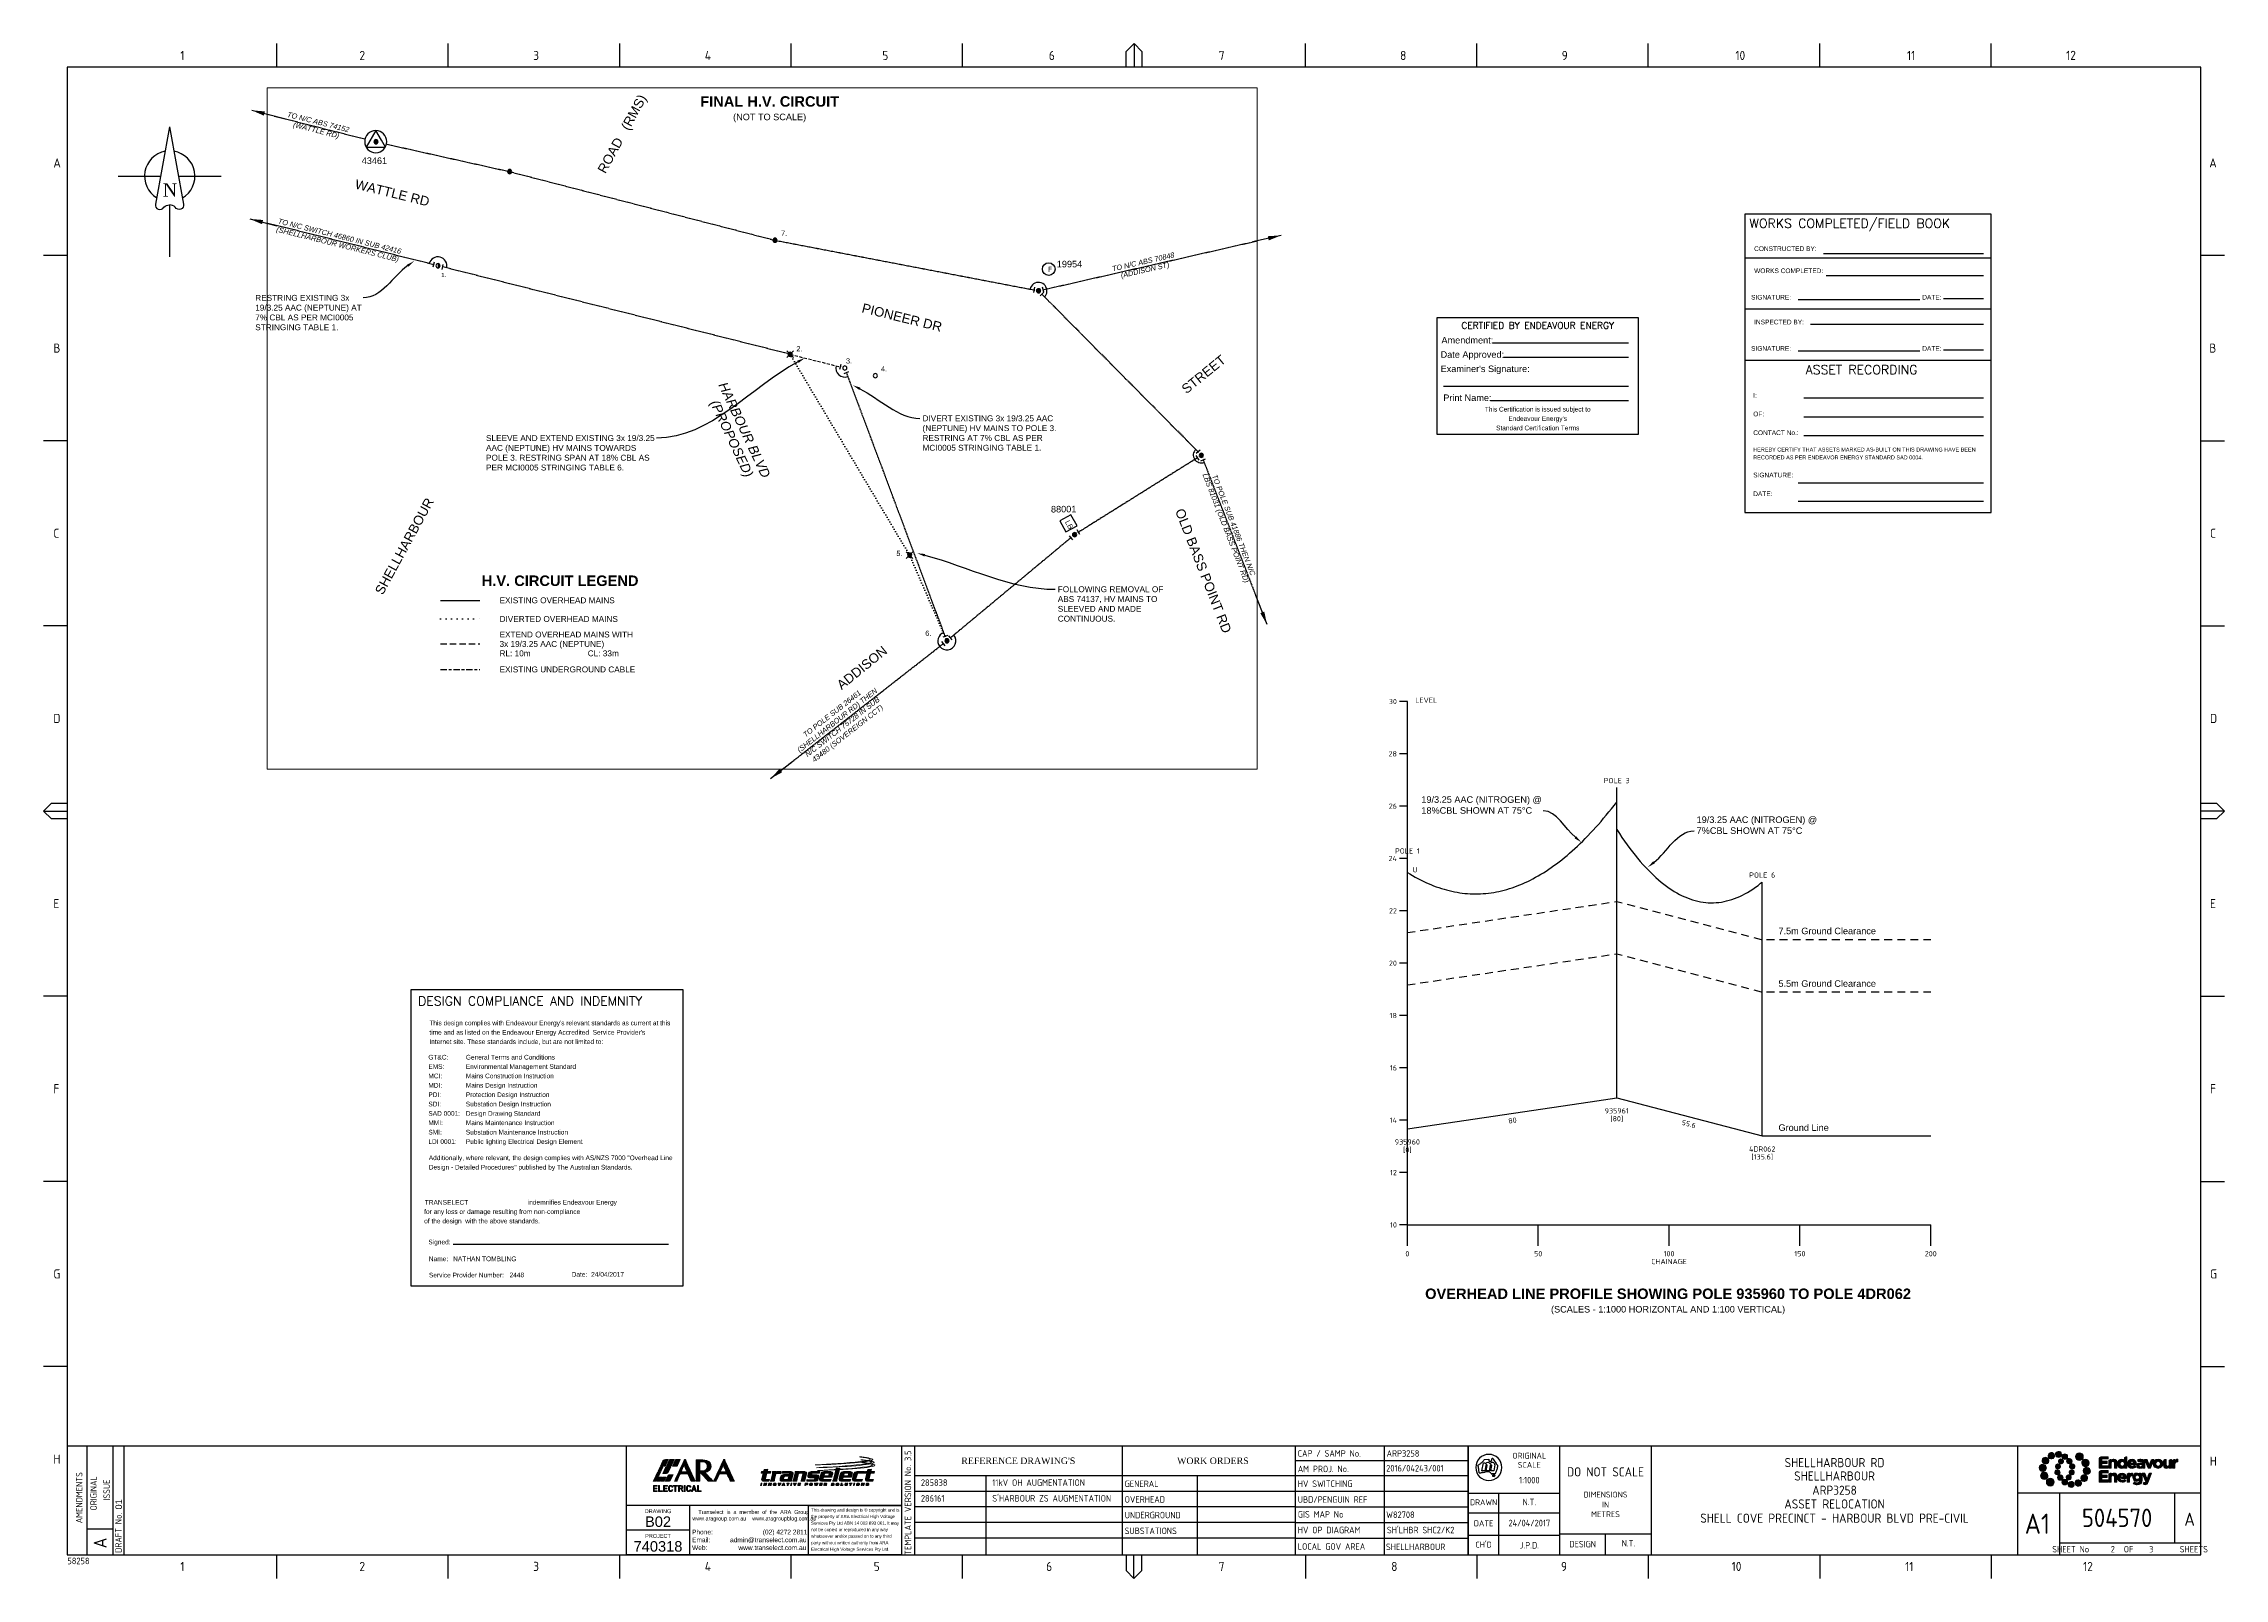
# Paper-space layout '2' of a CAD drawing. Header units: metres, sheet in millimetres. Extents: x -9 to 825, y -5 to 581.
# The model-space entities are those that its viewports show. They can reach past a viewport. Long polylines and large blocks are cut down to what shows.
import ezdxf
from ezdxf import colors
from ezdxf.entities.mleader import LeaderData, LeaderLine
from ezdxf.enums import TextEntityAlignment as Align
from ezdxf.math import Vec2, Vec3

# ---------------------------------------------------------------- set-up
doc = ezdxf.new("R2010")
doc.units = ezdxf.units.M
for name, pattern in [('Cable Exist OH', [1, 1, 0]), ('Cable Exist UG', [8.2, 4, -1.2, 1.8, -1.2]), ('Cable New OH', [6, 4, -2]), ('Cable Remove', [2, 0, -2]), ('Dash', [5, 3, -2])]:
    doc.linetypes.add(name, pattern=pattern)
doc.layers.get('0').update_dxf_attribs({"color": 6})
for name, color, linetype in [('_User PNW ANN', 9, 'Continuous'), ('_User PNW Axis', 7, 'Continuous'), ('_User PNW CCTS', 7, 'Continuous'), ('_User PNW CLRLN', 8, 'Dash'), ('_User PNW GROUND', 8, 'Continuous'), ('_User PNW POLE_LABELS', 7, 'Continuous'), ('_User PNW POLES', 4, 'Continuous'), ('_User PNW TEXT', 9, 'Continuous'), ('_User POLE_LABELS', 7, 'Continuous'), ('_User_NumPoleExist', 7, 'Continuous'), ('Equip_SP_HV_MOD', 8, 'Continuous'), ('Equip_SP_HV_NEW', 8, 'Continuous'), ('Mains_HV_EXT', 7, 'Continuous'), ('Mains_HV_MOD', 7, 'Continuous'), ('Mains_HV_NEW_A55', 7, 'Continuous'), ('Notes', 7, 'Continuous'), ('Notes_HV_MISC', 8, 'Continuous'), ('Sub_SP_TR_HV_LV_MOD', 7, 'Continuous'), ('SupportsOH_SP_TR_HV_LV_SL_EXT', 8, 'Continuous'), ('SupportsOH_SP_TR_HV_LV_SL_MOD', 8, 'Continuous'), ('SupportsOH_SP_TR_HV_LV_SL_NEW', 8, 'Continuous'), ('SupportsUG_SP_EXT', 7, 'Continuous'), ('UG_Details_SP_MISC', 8, 'Continuous')]:
    doc.layers.add(name, color=color, linetype=linetype)
doc.layers.add('Cadastre Road Names_SP_HV_LV_SL_EXT', color=9, linetype='Continuous', lineweight=5)
doc.layers.add('Viewports', color=6, linetype='Continuous', true_color=0xff00ff, plot=False)
doc.styles.add('ARIAL', font='arial.ttf', dxfattribs={"height": 2})
doc.styles.add('Elec', font='romand__.ttf')
doc.styles.add('iecARIAL', font='arial.ttf', dxfattribs={"height": 2})
doc.styles.add('iecARIALITALIC', font='ariali.ttf')
doc.styles.add('iecISOCP', font='isocp.shx')
doc.styles.add('iecNAME', font='times.ttf')
doc.styles.add('iecTimesNewRoman', font='times.ttf')
doc.styles.add('ISOCP', font='isocp.shx', dxfattribs={"height": 1.75})
doc.styles.add('POLE_LABEL', font='ARIALNI.TTF')
doc.styles.get("Standard").update_dxf_attribs({"font": 'arial.ttf'})
doc.dimstyles.get("Standard").update_dxf_attribs({"dimtxt": 0.18, "dimasz": 0.18, "dimexe": 0.18, "dimexo": 0.0625, "dimgap": 0.09, "dimtad": 0, "dimtih": 1, "dimtoh": 1, "dimdec": 4, "dimzin": 0, "dimdsep": 46, "dimtxsty": 'Standard', "dimcen": 0.09, "dimadec": 0, "dimazin": 0, "dimtfac": 1, "dimtdec": 4, "dimtofl": 0, "dimtmove": 0, "dimatfit": 3, "dimfxl": 1, "dimtolj": 1, "dimtzin": 0, "dimarcsym": 0})

psp = doc.layouts.new('2')

# ---------------------------------------------------------------- texts
at = {"layer": '_User POLE_LABELS', "style": 'ISOCP'}
for s, p in [('POLE 3', (592.4, 300.48)), ('POLE 1', (512.4, 273.6)), ('POLE 6', (648, 264.39))]:
    psp.add_text(s, height=2, dxfattribs=at).set_placement(p, align=Align.TOP_CENTER)
at = {"layer": 'Notes', "linetype": 'Continuous', "attachment_point": 5, "style": 'iecARIAL'}
for s, insert, char_height, width in [('{\\fArial|b1|i0|c0|p34;\\H0.8x;FINAL H.V. CIRCUIT\\P\\fArial|b0|i0|c0|p34;\\H0.625x;(NOT TO SCALE)}', (268.7, 556.02), 5, 114.3781), ('{\\fArial|b1|i0|c0|p34;H.V. CIRCUIT LEGEND}', (188.63, 375.83), 4, 103.5658), ('{\\fArial|b1|i0|c0|p34;\\H0.8x;OVERHEAD LINE PROFILE SHOWING POLE 935960 TO POLE 4DR062\\P\\fArial|b0|i0|c0|p34;\\H0.625x;(SCALES - 1:1000 HORIZONTAL AND 1:100 VERTICAL)}', (612.02, 100.45), 5, 223.2784)]:
    psp.add_mtext(s, dxfattribs=dict(at, insert=insert, char_height=char_height, width=width))
at = {"layer": 'Notes', "char_height": 2, "attachment_point": 5, "line_spacing_factor": 0.96, "style": 'ARIAL'}
for s, insert, width, rotation in [('{\\fArial|b0|i1|c0|p34;TO N/C ABS 74152 (WATTLE RD)}', (95.76, 549.27), 25.2831, 345.80757), ('{\\fArial|b0|i1|c0|p34;TO N/C SWITCH 46860 IN SUB 42416 (SHELLHARBOUR WORKERS CLUB)}', (103.92, 505.67), 51.3354, 346.02648), ('{\\fArial|b0|i1|c0|p34;TO N/C ABS 70848 (ADDISON ST)}', (411.86, 495.86), 25.2831, 12.86753), ('{\\fArial|b0|i1|c0|p34;TO POLE SUB 41886 THEN N/C LBS 81031 (OLD BASS POINT RD)}', (444.28, 396.47), 45.4084, 291.19352), ('{\\fArial|b0|i1|c0|p34;TO POLE SUB 26461 (SHELLHARBOUR RD) THEN N/C SWITCH 75728 IN SUB 43480 (SOVEREIGN CCT)}', (295.68, 321.05), 39.8814, 37.99039)]:
    psp.add_mtext(s, dxfattribs=dict(at, insert=insert, width=width, rotation=rotation))
at = {"layer": 'Notes', "char_height": 2.25, "width": 100, "attachment_point": 4, "line_spacing_factor": 0.96, "style": 'ARIAL'}
for s, insert in [('EXISTING OVERHEAD MAINS', (165.48, 368.35)), ('DIVERTED OVERHEAD MAINS', (165.48, 361.23)), ('EXTEND OVERHEAD MAINS WITH\\P3x 19/3.25 AAC (NEPTUNE)\\PRL: 10m                         CL: 33m', (165.48, 351.69)), ('EXISTING UNDERGROUND CABLE', (165.48, 341.94))]:
    psp.add_mtext(s, dxfattribs=dict(at, insert=insert))
at = {"layer": 'Notes', "linetype": 'Continuous', "char_height": 2.5, "attachment_point": 7, "style": 'ARIAL'}
for s, heights, insert in [('7.5m Ground Clearance', [0], (654.2, 240.75)), ('5.5m Ground Clearance', [2.4], (654.2, 220.65)), ('Ground Line', [0], (654.21, 165.61))]:
    psp.add_mtext_dynamic_manual_height_columns(s, width=40.8451, gutter_width=1, heights=heights, dxfattribs=dict(at, insert=insert))

msp = doc.modelspace()

# ---------------------------------------------------------------- texts
at = {"layer": 'Cadastre Road Names_SP_HV_LV_SL_EXT'}
for s, rotation, p in [('ROAD   (RMS)', 61.3704, (303835.49, 6171375.98)), ('WATTLE RD', 346.2694, (303787.52, 6171373.28)), ('PIONEER DR', 346.1856, (303884.36, 6171349.62)), ('STREET', 39.1142, (303946.52, 6171333.94)), ('SHELLHARBOUR', 61.3704, (303792.95, 6171295.48)), ('OLD BASS POINT RD', 291.2932, (303944.33, 6171311.68)), ('ADDISON', 39.1142, (303880.64, 6171277.4))]:
    msp.add_text(s, height=1.8, rotation=rotation, dxfattribs=at).set_placement(p)
at = {"layer": 'Cadastre Road Names_SP_HV_LV_SL_EXT', "style": 'iecARIALITALIC'}
for s, p in [('HARBOUR BLVD', (303857.05, 6171335.73)), ('(PROPOSED)', (303855.46, 6171332.32))]:
    msp.add_text(s, height=1.8, rotation=295.1613, dxfattribs=at).set_placement(p)

# ---------------------------------------------------------------- blocks, each defined once
blk = doc.blocks.new('EE_LOGO')
h = blk.add_hatch(color=7)
edge = h.paths.add_edge_path()
edge.add_spline(control_points=[(-25.34, 1.94), (-26.08, 1.98), (-26.72, 1.41), (-26.77, 0.66), (-26.81, -0.09), (-26.24, -0.72), (-25.49, -0.77), (-24.74, -0.81), (-24.1, -0.24), (-24.06, 0.51), (-24.02, 1.25), (-24.59, 1.89), (-25.34, 1.94)], knot_values=[0, 0, 0, 0, 1, 1, 1, 2, 2, 2, 3, 3, 3, 4, 4, 4, 4], degree=3, periodic=0)
h = blk.add_hatch(color=7)
edge = h.paths.add_edge_path()
edge.add_spline(control_points=[(-23.73, 4.46), (-24.34, 4.81), (-25.13, 4.61), (-25.49, 3.99), (-25.85, 3.38), (-25.64, 2.59), (-25.03, 2.23), (-24.41, 1.87), (-23.63, 2.08), (-23.27, 2.69), (-22.91, 3.31), (-23.12, 4.1), (-23.73, 4.46)], knot_values=[0, 0, 0, 0, 1, 1, 1, 2, 2, 2, 3, 3, 3, 4, 4, 4, 4], degree=3, periodic=0)
h = blk.add_hatch(color=7)
edge = h.paths.add_edge_path()
edge.add_spline(control_points=[(-21.12, 5.87), (-21.48, 6.44), (-22.24, 6.61), (-22.81, 6.24), (-23.37, 5.88), (-23.54, 5.12), (-23.17, 4.55), (-22.81, 3.98), (-22.05, 3.82), (-21.48, 4.19), (-20.92, 4.55), (-20.75, 5.31), (-21.12, 5.87)], knot_values=[0, 0, 0, 0, 1, 1, 1, 2, 2, 2, 3, 3, 3, 4, 4, 4, 4], degree=3, periodic=0)
h = blk.add_hatch(color=7)
edge = h.paths.add_edge_path()
edge.add_spline(control_points=[(-19.43, 2.06), (-19.94, 2.17), (-20.44, 1.84), (-20.55, 1.33), (-20.66, 0.82), (-20.34, 0.32), (-19.83, 0.21), (-19.32, 0.1), (-18.81, 0.42), (-18.71, 0.93), (-18.59, 1.44), (-18.92, 1.95), (-19.43, 2.06)], knot_values=[0, 0, 0, 0, 1, 1, 1, 2, 2, 2, 3, 3, 3, 4, 4, 4, 4], degree=3, periodic=0)
h = blk.add_hatch(color=7)
edge = h.paths.add_edge_path()
edge.add_spline(control_points=[(-18.27, 5.87), (-18.34, 6.5), (-18.91, 6.97), (-19.54, 6.9), (-20.18, 6.84), (-20.65, 6.27), (-20.58, 5.63), (-20.52, 4.99), (-19.95, 4.53), (-19.31, 4.59), (-18.67, 4.66), (-18.21, 5.23), (-18.27, 5.87)], knot_values=[0, 0, 0, 0, 1, 1, 1, 2, 2, 2, 3, 3, 3, 4, 4, 4, 4], degree=3, periodic=0)
h = blk.add_hatch(color=7)
edge = h.paths.add_edge_path()
edge.add_spline(control_points=[(-15.91, 4.86), (-15.91, 4.26), (-16.4, 3.77), (-17, 3.77), (-17.6, 3.77), (-18.08, 4.26), (-18.08, 4.86), (-18.08, 5.46), (-17.6, 5.95), (-17, 5.95), (-16.4, 5.95), (-15.91, 5.46), (-15.91, 4.86)], knot_values=[0, 0, 0, 0, 1, 1, 1, 2, 2, 2, 3, 3, 3, 4, 4, 4, 4], degree=3, periodic=0)
edge = h.paths.add_edge_path()
edge.add_spline(control_points=[(-18.29, 3.97), (-18.8, 4.08), (-19.3, 3.76), (-19.41, 3.25), (-19.52, 2.74), (-19.2, 2.23), (-18.69, 2.12), (-18.18, 2.01), (-17.67, 2.33), (-17.56, 2.84), (-17.45, 3.35), (-17.78, 3.86), (-18.29, 3.97)], knot_values=[0, 0, 0, 0, 1, 1, 1, 2, 2, 2, 3, 3, 3, 4, 4, 4, 4], degree=3, periodic=0)
h = blk.add_hatch(color=7)
edge = h.paths.add_edge_path()
edge.add_spline(control_points=[(-14.59, 2.36), (-14.16, 2.75), (-14.12, 3.41), (-14.51, 3.84), (-14.89, 4.27), (-15.55, 4.31), (-15.99, 3.93), (-16.42, 3.54), (-16.46, 2.88), (-16.07, 2.45), (-15.69, 2.01), (-15.02, 1.98), (-14.59, 2.36)], knot_values=[0, 0, 0, 0, 1, 1, 1, 2, 2, 2, 3, 3, 3, 4, 4, 4, 4], degree=3, periodic=0)
edge = h.paths.add_edge_path()
edge.add_spline(control_points=[(-15.91, 4.86), (-15.91, 4.26), (-16.4, 3.77), (-17, 3.77), (-17.6, 3.77), (-18.08, 4.26), (-18.08, 4.86), (-18.08, 5.46), (-17.6, 5.95), (-17, 5.95), (-16.4, 5.95), (-15.91, 5.46), (-15.91, 4.86)], knot_values=[0, 0, 0, 0, 1, 1, 1, 2, 2, 2, 3, 3, 3, 4, 4, 4, 4], degree=3, periodic=0)
h = blk.add_hatch(color=7)
edge = h.paths.add_edge_path()
edge.add_spline(control_points=[(-15.91, 4.86), (-15.91, 4.26), (-16.4, 3.77), (-17, 3.77), (-17.6, 3.77), (-18.08, 4.26), (-18.08, 4.86), (-18.08, 5.46), (-17.6, 5.95), (-17, 5.95), (-16.4, 5.95), (-15.91, 5.46), (-15.91, 4.86)], knot_values=[0, 0, 0, 0, 1, 1, 1, 2, 2, 2, 3, 3, 3, 4, 4, 4, 4], degree=3, periodic=0)
edge = h.paths.add_edge_path(flags=16)
edge.add_spline(control_points=[(-15.91, 4.86), (-15.91, 4.26), (-16.4, 3.77), (-17, 3.77), (-17.6, 3.77), (-18.08, 4.26), (-18.08, 4.86), (-18.08, 5.46), (-17.6, 5.95), (-17, 5.95), (-16.4, 5.95), (-15.91, 5.46), (-15.91, 4.86)], knot_values=[0, 0, 0, 0, 1, 1, 1, 2, 2, 2, 3, 3, 3, 4, 4, 4, 4], degree=3, periodic=0)
h = blk.add_hatch(color=7)
edge = h.paths.add_edge_path()
edge.add_spline(control_points=[(-13.94, 0.18), (-13.41, 0.32), (-13.09, 0.87), (-13.23, 1.4), (-13.37, 1.93), (-13.92, 2.25), (-14.45, 2.11), (-14.98, 1.97), (-15.3, 1.42), (-15.16, 0.89), (-15.02, 0.36), (-14.47, 0.04), (-13.94, 0.18)], knot_values=[0, 0, 0, 0, 1, 1, 1, 2, 2, 2, 3, 3, 3, 4, 4, 4, 4], degree=3, periodic=0)
h = blk.add_hatch(color=7)
edge = h.paths.add_edge_path()
edge.add_spline(control_points=[(-9.93, 4.86), (-9.93, 4.03), (-10.61, 3.35), (-11.44, 3.35), (-12.28, 3.35), (-12.95, 4.03), (-12.95, 4.86), (-12.95, 5.69), (-12.28, 6.37), (-11.44, 6.37), (-10.61, 6.37), (-9.93, 5.69), (-9.93, 4.86)], knot_values=[0, 0, 0, 0, 1, 1, 1, 2, 2, 2, 3, 3, 3, 4, 4, 4, 4], degree=3, periodic=0)
h = blk.add_hatch(color=7)
edge = h.paths.add_edge_path()
edge.add_spline(control_points=[(-8.55, 1.13), (-7.83, 1.45), (-7.5, 2.29), (-7.82, 3.01), (-8.14, 3.73), (-8.98, 4.06), (-9.7, 3.74), (-10.42, 3.42), (-10.75, 2.58), (-10.43, 1.86), (-10.11, 1.14), (-9.27, 0.81), (-8.55, 1.13)], knot_values=[0, 0, 0, 0, 1, 1, 1, 2, 2, 2, 3, 3, 3, 4, 4, 4, 4], degree=3, periodic=0)
h = blk.add_hatch(color=7)
edge = h.paths.add_edge_path()
edge.add_spline(control_points=[(-8.66, -1.92), (-7.91, -1.96), (-7.27, -1.39), (-7.23, -0.64), (-7.19, 0.1), (-7.76, 0.74), (-8.51, 0.78), (-9.25, 0.83), (-9.89, 0.26), (-9.94, -0.49), (-9.98, -1.24), (-9.41, -1.88), (-8.66, -1.92)], knot_values=[0, 0, 0, 0, 1, 1, 1, 2, 2, 2, 3, 3, 3, 4, 4, 4, 4], degree=3, periodic=0)
h = blk.add_hatch(color=7)
edge = h.paths.add_edge_path()
edge.add_spline(control_points=[(-3.85, 0.44), (-3.85, 0.44), (-3.85, 4.25), (-3.85, 4.3), (-3.85, 4.35), (-3.85, 4.86), (-3.29, 4.86), (-2.74, 4.86), (-0.49, 4.86), (-0.49, 4.86), (-0.49, 4.86), (-0.49, 4), (-0.49, 4), (-0.49, 4), (-2.89, 4), (-2.89, 4), (-2.89, 4), (-2.89, 3.1), (-2.89, 3.1), (-2.89, 3.1), (-0.8, 3.1), (-0.8, 3.1), (-0.8, 3.1), (-0.8, 2.23), (-0.8, 2.23), (-0.8, 2.23), (-2.89, 2.23), (-2.89, 2.23), (-2.89, 2.23), (-2.89, 1.31), (-2.89, 1.31), (-2.89, 1.31), (-0.49, 1.31), (-0.49, 1.31), (-0.49, 1.31), (-0.49, 0.44), (-0.49, 0.44), (-0.49, 0.44), (-3.85, 0.44), (-3.85, 0.44)], knot_values=[0, 0, 0, 0, 1, 1, 1, 2, 2, 2, 3, 3, 3, 4, 4, 4, 5, 5, 5, 6, 6, 6, 7, 7, 7, 8, 8, 8, 9, 9, 9, 10, 10, 10, 11, 11, 11, 12, 12, 12, 13, 13, 13, 13], degree=3, periodic=0)
h = blk.add_hatch(color=7)
edge = h.paths.add_edge_path()
edge.add_spline(control_points=[(1.94, 0.44), (1.94, 0.44), (1.94, 2.33), (1.94, 2.33), (1.94, 2.78), (1.73, 3.02), (1.36, 3.02), (1, 3.02), (0.76, 2.78), (0.76, 2.33), (0.76, 2.33), (0.76, 0.44), (0.76, 0.44), (0.76, 0.44), (-0.2, 0.44), (-0.2, 0.44), (-0.2, 0.44), (-0.2, 3.21), (-0.2, 3.27), (-0.2, 3.33), (-0.2, 3.82), (0.36, 3.82), (0.76, 3.82), (0.76, 3.82), (0.76, 3.82), (0.76, 3.82), (0.76, 3.35), (0.76, 3.35), (0.98, 3.63), (1.27, 3.89), (1.75, 3.89), (2.48, 3.89), (2.9, 3.41), (2.9, 2.63), (2.9, 2.63), (2.9, 0.44), (2.9, 0.44), (2.9, 0.44), (1.94, 0.44), (1.94, 0.44)], knot_values=[0, 0, 0, 0, 1, 1, 1, 2, 2, 2, 3, 3, 3, 4, 4, 4, 5, 5, 5, 6, 6, 6, 7, 7, 7, 8, 8, 8, 9, 9, 9, 10, 10, 10, 11, 11, 11, 12, 12, 12, 13, 13, 13, 13], degree=3, periodic=0)
h = blk.add_hatch(color=7)
edge = h.paths.add_edge_path(flags=16)
edge.add_spline(control_points=[(5.8, 2.13), (5.8, 2.69), (5.43, 3.07), (4.98, 3.07), (4.53, 3.07), (4.15, 2.7), (4.15, 2.13), (4.15, 2.13), (4.15, 2.12), (4.15, 2.12), (4.15, 1.56), (4.53, 1.19), (4.98, 1.19), (5.43, 1.19), (5.8, 1.56), (5.8, 2.12), (5.8, 2.12), (5.8, 2.13), (5.8, 2.13)], knot_values=[0, 0, 0, 0, 1, 1, 1, 2, 2, 2, 3, 3, 3, 4, 4, 4, 5, 5, 5, 6, 6, 6, 6], degree=3, periodic=0)
edge = h.paths.add_edge_path()
edge.add_spline(control_points=[(5.79, 0.44), (5.79, 0.44), (5.79, 0.92), (5.79, 0.92), (5.55, 0.6), (5.23, 0.37), (4.73, 0.37), (3.94, 0.37), (3.19, 0.99), (3.19, 2.12), (3.19, 2.12), (3.19, 2.13), (3.19, 2.13), (3.19, 3.26), (3.93, 3.88), (4.73, 3.88), (5.24, 3.88), (5.56, 3.65), (5.79, 3.38), (5.79, 3.38), (5.79, 4.27), (5.79, 4.3), (5.79, 4.34), (5.79, 4.86), (6.34, 4.86), (6.73, 4.86), (6.75, 4.86), (6.75, 4.86), (6.75, 4.86), (6.75, 0.44), (6.75, 0.44), (6.75, 0.44), (5.79, 0.44), (5.79, 0.44)], knot_values=[0, 0, 0, 0, 1, 1, 1, 2, 2, 2, 3, 3, 3, 4, 4, 4, 5, 5, 5, 6, 6, 6, 7, 7, 7, 8, 8, 8, 9, 9, 9, 10, 10, 10, 11, 11, 11, 11], degree=3, periodic=0)
h = blk.add_hatch(color=7)
edge = h.paths.add_edge_path()
edge.add_spline(control_points=[(8.69, 3.89), (7.7, 3.89), (7.01, 3.09), (7.01, 2.13), (7.01, 2.13), (7.01, 2.12), (7.01, 2.12), (7.01, 1.08), (7.77, 0.37), (8.78, 0.37), (9.39, 0.37), (9.85, 0.61), (10.16, 1), (10.16, 1), (9.62, 1.48), (9.62, 1.48), (9.35, 1.24), (9.12, 1.14), (8.79, 1.14), (8.33, 1.13), (8, 1.49), (7.95, 1.86), (7.91, 2.18), (7.93, 2.29), (7.95, 2.43), (8.02, 2.85), (8.29, 3.12), (8.69, 3.12), (9.09, 3.12), (9.34, 2.83), (9.4, 2.4), (9.4, 2.4), (8.14, 2.4), (8.14, 2.4), (8.14, 2.4), (8.12, 1.8), (8.64, 1.8), (9.17, 1.8), (10.32, 1.8), (10.32, 1.8), (10.33, 1.89), (10.34, 1.95), (10.34, 2.04), (10.34, 2.04), (10.34, 2.05), (10.34, 2.05), (10.34, 3.01), (9.82, 3.89), (8.69, 3.89)], knot_values=[0, 0, 0, 0, 1, 1, 1, 2, 2, 2, 3, 3, 3, 4, 4, 4, 5, 5, 5, 6, 6, 6, 7, 7, 7, 8, 8, 8, 9, 9, 9, 10, 10, 10, 11, 11, 11, 12, 12, 12, 13, 13, 13, 14, 14, 14, 15, 15, 15, 16, 16, 16, 16], degree=3, periodic=0)
h = blk.add_hatch(color=7)
edge = h.paths.add_edge_path(flags=16)
edge.add_spline(control_points=[(12.69, 1.8), (12.53, 1.88), (12.31, 1.93), (12.08, 1.93), (11.67, 1.93), (11.42, 1.77), (11.42, 1.46), (11.42, 1.46), (11.42, 1.45), (11.42, 1.45), (11.42, 1.19), (11.63, 1.04), (11.94, 1.04), (12.39, 1.04), (12.69, 1.29), (12.69, 1.63), (12.69, 1.63), (12.69, 1.8), (12.69, 1.8)], knot_values=[0, 0, 0, 0, 1, 1, 1, 2, 2, 2, 3, 3, 3, 4, 4, 4, 5, 5, 5, 6, 6, 6, 6], degree=3, periodic=0)
edge = h.paths.add_edge_path()
edge.add_spline(control_points=[(12.67, 0.44), (12.67, 0.44), (12.67, 0.81), (12.67, 0.81), (12.44, 0.55), (12.12, 0.38), (11.65, 0.38), (11.01, 0.38), (10.49, 0.74), (10.49, 1.41), (10.49, 1.41), (10.49, 1.42), (10.49, 1.42), (10.49, 2.16), (11.05, 2.5), (11.85, 2.5), (12.19, 2.5), (12.44, 2.45), (12.68, 2.37), (12.68, 2.37), (12.68, 2.42), (12.68, 2.42), (12.68, 2.82), (12.43, 3.07), (11.95, 3.07), (11.59, 3.07), (11.33, 3), (11.02, 2.89), (11.02, 2.89), (10.78, 3.62), (10.78, 3.62), (11.15, 3.78), (11.52, 3.89), (12.09, 3.89), (13.14, 3.89), (13.6, 3.35), (13.6, 2.43), (13.6, 2.43), (13.6, 0.44), (13.6, 0.44), (13.6, 0.44), (12.67, 0.44), (12.67, 0.44)], knot_values=[0, 0, 0, 0, 1, 1, 1, 2, 2, 2, 3, 3, 3, 4, 4, 4, 5, 5, 5, 6, 6, 6, 7, 7, 7, 8, 8, 8, 9, 9, 9, 10, 10, 10, 11, 11, 11, 12, 12, 12, 13, 13, 13, 14, 14, 14, 14], degree=3, periodic=0)
h = blk.add_hatch(color=7)
edge = h.paths.add_edge_path()
edge.add_spline(control_points=[(15.71, 0.44), (15.71, 0.44), (14.84, 0.44), (14.84, 0.44), (14.84, 0.44), (13.51, 3.83), (13.51, 3.83), (13.51, 3.83), (14.53, 3.83), (14.53, 3.83), (14.53, 3.83), (15.28, 1.58), (15.28, 1.58), (15.28, 1.58), (15.86, 3.3), (15.86, 3.3), (15.86, 3.3), (16.02, 3.83), (16.4, 3.83), (16.78, 3.83), (17.04, 3.83), (17.04, 3.83), (17.04, 3.83), (15.71, 0.44), (15.71, 0.44)], knot_values=[0, 0, 0, 0, 1, 1, 1, 2, 2, 2, 3, 3, 3, 4, 4, 4, 5, 5, 5, 6, 6, 6, 7, 7, 7, 8, 8, 8, 8], degree=3, periodic=0)
h = blk.add_hatch(color=7)
edge = h.paths.add_edge_path(flags=16)
edge.add_spline(control_points=[(19.52, 2.16), (19.52, 2.66), (19.16, 3.09), (18.63, 3.09), (18.08, 3.09), (17.75, 2.67), (17.75, 2.17), (17.75, 2.17), (17.75, 2.16), (17.75, 2.16), (17.75, 1.66), (18.11, 1.22), (18.64, 1.22), (19.19, 1.22), (19.52, 1.65), (19.52, 2.15), (19.52, 2.15), (19.52, 2.16), (19.52, 2.16)], knot_values=[0, 0, 0, 0, 1, 1, 1, 2, 2, 2, 3, 3, 3, 4, 4, 4, 5, 5, 5, 6, 6, 6, 6], degree=3, periodic=0)
edge = h.paths.add_edge_path()
edge.add_spline(control_points=[(18.63, 0.4), (17.58, 0.4), (16.8, 1.17), (16.8, 2.15), (16.8, 2.15), (16.8, 2.16), (16.8, 2.16), (16.8, 3.13), (17.59, 3.92), (18.64, 3.92), (19.69, 3.92), (20.46, 3.14), (20.46, 2.17), (20.46, 2.17), (20.46, 2.16), (20.46, 2.16), (20.46, 1.19), (19.68, 0.4), (18.63, 0.4)], knot_values=[0, 0, 0, 0, 1, 1, 1, 2, 2, 2, 3, 3, 3, 4, 4, 4, 5, 5, 5, 6, 6, 6, 6], degree=3, periodic=0)
h = blk.add_hatch(color=7)
edge = h.paths.add_edge_path()
edge.add_spline(control_points=[(22.86, 0.44), (22.86, 0.44), (22.86, 0.92), (22.86, 0.92), (22.64, 0.64), (22.36, 0.38), (21.87, 0.38), (21.15, 0.38), (20.72, 0.86), (20.72, 1.63), (20.72, 1.63), (20.72, 3.22), (20.72, 3.27), (20.72, 3.32), (20.72, 3.82), (21.28, 3.82), (21.68, 3.82), (21.68, 3.82), (21.68, 3.82), (21.68, 3.82), (21.68, 1.94), (21.68, 1.94), (21.68, 1.48), (21.9, 1.25), (22.26, 1.25), (22.63, 1.25), (22.86, 1.48), (22.86, 1.94), (22.86, 1.94), (22.86, 3.2), (22.86, 3.27), (22.86, 3.34), (22.87, 3.82), (23.42, 3.82), (23.82, 3.82), (23.82, 3.82), (23.82, 3.82), (23.82, 3.82), (23.82, 0.44), (23.82, 0.44), (23.82, 0.44), (22.86, 0.44), (22.86, 0.44)], knot_values=[0, 0, 0, 0, 1, 1, 1, 2, 2, 2, 3, 3, 3, 4, 4, 4, 5, 5, 5, 6, 6, 6, 7, 7, 7, 8, 8, 8, 9, 9, 9, 10, 10, 10, 11, 11, 11, 12, 12, 12, 13, 13, 13, 14, 14, 14, 14], degree=3, periodic=0)
h = blk.add_hatch(color=7)
edge = h.paths.add_edge_path()
edge.add_spline(control_points=[(26.09, 2.88), (25.46, 2.88), (25.06, 2.5), (25.06, 1.69), (25.06, 1.69), (25.06, 0.44), (25.06, 0.44), (25.06, 0.44), (24.1, 0.44), (24.1, 0.44), (24.1, 0.44), (24.1, 3.24), (24.1, 3.27), (24.1, 3.3), (24.1, 3.83), (24.66, 3.83), (25.22, 3.83), (25.06, 3.83), (25.06, 3.83), (25.06, 3.83), (25.06, 3.14), (25.06, 3.14), (25.26, 3.61), (25.58, 3.91), (26.14, 3.89), (26.14, 3.89), (26.14, 2.88), (26.14, 2.88), (26.14, 2.88), (26.09, 2.88), (26.09, 2.88)], knot_values=[0, 0, 0, 0, 1, 1, 1, 2, 2, 2, 3, 3, 3, 4, 4, 4, 5, 5, 5, 6, 6, 6, 7, 7, 7, 8, 8, 8, 9, 9, 9, 10, 10, 10, 10], degree=3, periodic=0)
h = blk.add_hatch(color=7)
edge = h.paths.add_edge_path()
edge.add_spline(control_points=[(-25.45, -1.11), (-26.17, -1.43), (-26.5, -2.27), (-26.18, -2.99), (-25.86, -3.71), (-25.02, -4.04), (-24.3, -3.72), (-23.58, -3.4), (-23.25, -2.56), (-23.57, -1.84), (-23.88, -1.12), (-24.72, -0.79), (-25.45, -1.11)], knot_values=[0, 0, 0, 0, 1, 1, 1, 2, 2, 2, 3, 3, 3, 4, 4, 4, 4], degree=3, periodic=0)
h = blk.add_hatch(color=7)
edge = h.paths.add_edge_path()
edge.add_spline(control_points=[(-24.06, -4.84), (-24.06, -4.01), (-23.39, -3.33), (-22.55, -3.33), (-21.72, -3.33), (-21.04, -4.01), (-21.04, -4.84), (-21.04, -5.68), (-21.72, -6.35), (-22.55, -6.35), (-23.39, -6.35), (-24.06, -5.68), (-24.06, -4.84)], knot_values=[0, 0, 0, 0, 1, 1, 1, 2, 2, 2, 3, 3, 3, 4, 4, 4, 4], degree=3, periodic=0)
h = blk.add_hatch(color=7)
edge = h.paths.add_edge_path()
edge.add_spline(control_points=[(-20.06, -0.16), (-20.59, -0.3), (-20.9, -0.85), (-20.76, -1.38), (-20.63, -1.91), (-20.08, -2.23), (-19.55, -2.09), (-19.02, -1.95), (-18.7, -1.4), (-18.84, -0.87), (-18.98, -0.34), (-19.52, -0.02), (-20.06, -0.16)], knot_values=[0, 0, 0, 0, 1, 1, 1, 2, 2, 2, 3, 3, 3, 4, 4, 4, 4], degree=3, periodic=0)
h = blk.add_hatch(color=7)
edge = h.paths.add_edge_path()
edge.add_spline(control_points=[(-19.41, -2.34), (-19.84, -2.73), (-19.88, -3.39), (-19.49, -3.82), (-19.1, -4.26), (-18.44, -4.29), (-18.01, -3.91), (-17.58, -3.52), (-17.54, -2.86), (-17.93, -2.43), (-18.31, -2), (-18.97, -1.96), (-19.41, -2.34)], knot_values=[0, 0, 0, 0, 1, 1, 1, 2, 2, 2, 3, 3, 3, 4, 4, 4, 4], degree=3, periodic=0)
h = blk.add_hatch(color=7)
edge = h.paths.add_edge_path()
edge.add_spline(control_points=[(-18.08, -4.84), (-18.08, -4.24), (-17.6, -3.76), (-17, -3.76), (-16.4, -3.76), (-15.91, -4.24), (-15.91, -4.84), (-15.91, -5.44), (-16.4, -5.93), (-17, -5.93), (-17.6, -5.93), (-18.08, -5.44), (-18.08, -4.84)], knot_values=[0, 0, 0, 0, 1, 1, 1, 2, 2, 2, 3, 3, 3, 4, 4, 4, 4], degree=3, periodic=0)
h = blk.add_hatch(color=7)
edge = h.paths.add_edge_path()
edge.add_spline(control_points=[(-15.71, -3.95), (-15.2, -4.06), (-14.69, -3.74), (-14.58, -3.23), (-14.47, -2.72), (-14.8, -2.21), (-15.31, -2.1), (-15.82, -1.99), (-16.32, -2.32), (-16.43, -2.83), (-16.54, -3.34), (-16.22, -3.84), (-15.71, -3.95)], knot_values=[0, 0, 0, 0, 1, 1, 1, 2, 2, 2, 3, 3, 3, 4, 4, 4, 4], degree=3, periodic=0)
h = blk.add_hatch(color=7)
edge = h.paths.add_edge_path()
edge.add_spline(control_points=[(-15.72, -5.85), (-15.66, -6.49), (-15.09, -6.95), (-14.45, -6.89), (-13.81, -6.82), (-13.35, -6.25), (-13.41, -5.62), (-13.48, -4.98), (-14.05, -4.51), (-14.68, -4.58), (-15.33, -4.64), (-15.79, -5.21), (-15.72, -5.85)], knot_values=[0, 0, 0, 0, 1, 1, 1, 2, 2, 2, 3, 3, 3, 4, 4, 4, 4], degree=3, periodic=0)
h = blk.add_hatch(color=7)
edge = h.paths.add_edge_path()
edge.add_spline(control_points=[(-14.57, -2.04), (-14.06, -2.15), (-13.55, -1.83), (-13.44, -1.32), (-13.33, -0.81), (-13.66, -0.3), (-14.17, -0.19), (-14.68, -0.08), (-15.18, -0.4), (-15.29, -0.92), (-15.4, -1.43), (-15.08, -1.93), (-14.57, -2.04)], knot_values=[0, 0, 0, 0, 1, 1, 1, 2, 2, 2, 3, 3, 3, 4, 4, 4, 4], degree=3, periodic=0)
h = blk.add_hatch(color=7)
edge = h.paths.add_edge_path()
edge.add_spline(control_points=[(-12.88, -5.86), (-12.52, -6.43), (-11.76, -6.59), (-11.19, -6.23), (-10.62, -5.86), (-10.46, -5.1), (-10.82, -4.53), (-11.19, -3.97), (-11.95, -3.8), (-12.51, -4.17), (-13.08, -4.53), (-13.25, -5.29), (-12.88, -5.86)], knot_values=[0, 0, 0, 0, 1, 1, 1, 2, 2, 2, 3, 3, 3, 4, 4, 4, 4], degree=3, periodic=0)
h = blk.add_hatch(color=7)
edge = h.paths.add_edge_path()
edge.add_spline(control_points=[(-10.27, -4.44), (-9.65, -4.79), (-8.86, -4.59), (-8.51, -3.97), (-8.15, -3.36), (-8.36, -2.57), (-8.97, -2.22), (-9.58, -1.86), (-10.37, -2.06), (-10.73, -2.68), (-11.09, -3.29), (-10.88, -4.08), (-10.27, -4.44)], knot_values=[0, 0, 0, 0, 1, 1, 1, 2, 2, 2, 3, 3, 3, 4, 4, 4, 4], degree=3, periodic=0)
h = blk.add_hatch(color=7)
edge = h.paths.add_edge_path()
edge.add_spline(control_points=[(-3.85, -4.84), (-3.85, -4.84), (-3.85, -1.03), (-3.85, -0.98), (-3.85, -0.94), (-3.85, -0.42), (-3.29, -0.42), (-2.74, -0.42), (-0.49, -0.42), (-0.49, -0.42), (-0.49, -0.42), (-0.49, -1.29), (-0.49, -1.29), (-0.49, -1.29), (-2.89, -1.29), (-2.89, -1.29), (-2.89, -1.29), (-2.89, -2.19), (-2.89, -2.19), (-2.89, -2.19), (-0.8, -2.19), (-0.8, -2.19), (-0.8, -2.19), (-0.8, -3.05), (-0.8, -3.05), (-0.8, -3.05), (-2.89, -3.05), (-2.89, -3.05), (-2.89, -3.05), (-2.89, -3.98), (-2.89, -3.98), (-2.89, -3.98), (-0.49, -3.98), (-0.49, -3.98), (-0.49, -3.98), (-0.49, -4.84), (-0.49, -4.84), (-0.49, -4.84), (-3.85, -4.84), (-3.85, -4.84)], knot_values=[0, 0, 0, 0, 1, 1, 1, 2, 2, 2, 3, 3, 3, 4, 4, 4, 5, 5, 5, 6, 6, 6, 7, 7, 7, 8, 8, 8, 9, 9, 9, 10, 10, 10, 11, 11, 11, 12, 12, 12, 13, 13, 13, 13], degree=3, periodic=0)
h = blk.add_hatch(color=7)
edge = h.paths.add_edge_path()
edge.add_spline(control_points=[(1.94, -4.84), (1.94, -4.84), (1.94, -2.96), (1.94, -2.96), (1.94, -2.5), (1.73, -2.27), (1.36, -2.27), (1, -2.27), (0.76, -2.5), (0.76, -2.96), (0.76, -2.96), (0.76, -4.84), (0.76, -4.84), (0.76, -4.84), (-0.2, -4.84), (-0.2, -4.84), (-0.2, -4.84), (-0.2, -2.07), (-0.2, -2.01), (-0.2, -1.96), (-0.2, -1.46), (0.36, -1.46), (0.76, -1.46), (0.76, -1.46), (0.76, -1.46), (0.76, -1.46), (0.76, -1.94), (0.76, -1.94), (0.98, -1.65), (1.27, -1.4), (1.75, -1.4), (2.48, -1.4), (2.9, -1.88), (2.9, -2.65), (2.9, -2.65), (2.9, -4.84), (2.9, -4.84), (2.9, -4.84), (1.94, -4.84), (1.94, -4.84)], knot_values=[0, 0, 0, 0, 1, 1, 1, 2, 2, 2, 3, 3, 3, 4, 4, 4, 5, 5, 5, 6, 6, 6, 7, 7, 7, 8, 8, 8, 9, 9, 9, 10, 10, 10, 11, 11, 11, 12, 12, 12, 13, 13, 13, 13], degree=3, periodic=0)
h = blk.add_hatch(color=7)
edge = h.paths.add_edge_path()
edge.add_spline(control_points=[(4.87, -1.4), (3.88, -1.4), (3.19, -2.19), (3.19, -3.16), (3.19, -3.16), (3.19, -3.17), (3.19, -3.17), (3.19, -4.21), (3.94, -4.92), (4.96, -4.92), (5.57, -4.92), (6.03, -4.68), (6.34, -4.29), (6.34, -4.29), (5.79, -3.8), (5.79, -3.8), (5.53, -4.05), (5.29, -4.14), (4.97, -4.15), (4.51, -4.16), (4.18, -3.79), (4.13, -3.42), (4.09, -3.1), (4.11, -3), (4.13, -2.86), (4.2, -2.44), (4.47, -2.17), (4.87, -2.17), (5.27, -2.17), (5.52, -2.46), (5.58, -2.89), (5.58, -2.89), (4.32, -2.89), (4.32, -2.89), (4.32, -2.89), (4.29, -3.49), (4.82, -3.49), (5.35, -3.49), (6.5, -3.49), (6.5, -3.49), (6.51, -3.4), (6.51, -3.34), (6.51, -3.25), (6.51, -3.25), (6.51, -3.23), (6.51, -3.23), (6.51, -2.27), (6, -1.4), (4.87, -1.4)], knot_values=[0, 0, 0, 0, 1, 1, 1, 2, 2, 2, 3, 3, 3, 4, 4, 4, 5, 5, 5, 6, 6, 6, 7, 7, 7, 8, 8, 8, 9, 9, 9, 10, 10, 10, 11, 11, 11, 12, 12, 12, 13, 13, 13, 14, 14, 14, 15, 15, 15, 16, 16, 16, 16], degree=3, periodic=0)
h = blk.add_hatch(color=7)
edge = h.paths.add_edge_path()
edge.add_spline(control_points=[(8.77, -2.4), (8.13, -2.4), (7.74, -2.79), (7.74, -3.6), (7.74, -3.6), (7.74, -4.85), (7.74, -4.85), (7.74, -4.85), (6.78, -4.85), (6.78, -4.85), (6.78, -4.85), (6.78, -2.05), (6.78, -2.02), (6.78, -1.99), (6.77, -1.46), (7.33, -1.46), (7.74, -1.46), (7.74, -1.46), (7.74, -1.46), (7.74, -1.46), (7.74, -2.15), (7.74, -2.15), (7.93, -1.68), (8.25, -1.37), (8.82, -1.4), (8.82, -1.4), (8.82, -2.4), (8.82, -2.4), (8.82, -2.4), (8.77, -2.4), (8.77, -2.4)], knot_values=[0, 0, 0, 0, 1, 1, 1, 2, 2, 2, 3, 3, 3, 4, 4, 4, 5, 5, 5, 6, 6, 6, 7, 7, 7, 8, 8, 8, 9, 9, 9, 10, 10, 10, 10], degree=3, periodic=0)
h = blk.add_hatch(color=7)
edge = h.paths.add_edge_path(flags=16)
edge.add_spline(control_points=[(11.56, -2.97), (11.56, -2.51), (11.2, -2.19), (10.73, -2.19), (10.26, -2.19), (9.91, -2.51), (9.91, -2.97), (9.91, -2.97), (9.91, -2.99), (9.91, -2.99), (9.91, -3.45), (10.26, -3.77), (10.73, -3.77), (11.2, -3.77), (11.56, -3.45), (11.56, -2.99), (11.56, -2.99), (11.56, -2.97), (11.56, -2.97)], knot_values=[0, 0, 0, 0, 1, 1, 1, 2, 2, 2, 3, 3, 3, 4, 4, 4, 5, 5, 5, 6, 6, 6, 6], degree=3, periodic=0)
edge = h.paths.add_edge_path()
edge.add_spline(control_points=[(10.62, -5.87), (10.07, -5.87), (9.55, -5.74), (9.12, -5.51), (9.12, -5.51), (9.45, -4.79), (9.45, -4.79), (9.8, -4.99), (10.14, -5.1), (10.59, -5.1), (11.25, -5.1), (11.56, -4.79), (11.56, -4.18), (11.56, -4.18), (11.56, -4.02), (11.56, -4.02), (11.27, -4.36), (10.96, -4.57), (10.45, -4.57), (9.66, -4.57), (8.95, -3.99), (8.95, -2.99), (8.95, -2.99), (8.95, -2.97), (8.95, -2.97), (8.95, -1.96), (9.68, -1.4), (10.45, -1.4), (10.98, -1.4), (11.29, -1.62), (11.54, -1.9), (11.54, -1.9), (11.54, -1.46), (11.54, -1.46), (11.54, -1.46), (11.54, -1.46), (11.95, -1.46), (12.51, -1.46), (12.5, -2.02), (12.5, -2.02), (12.5, -2.02), (12.5, -4.08), (12.5, -4.08), (12.5, -5.36), (11.87, -5.87), (10.62, -5.87)], knot_values=[0, 0, 0, 0, 1, 1, 1, 2, 2, 2, 3, 3, 3, 4, 4, 4, 5, 5, 5, 6, 6, 6, 7, 7, 7, 8, 8, 8, 9, 9, 9, 10, 10, 10, 11, 11, 11, 12, 12, 12, 13, 13, 13, 14, 14, 14, 15, 15, 15, 15], degree=3, periodic=0)
h = blk.add_hatch(color=7)
edge = h.paths.add_edge_path()
edge.add_spline(control_points=[(14.84, -4.92), (14.58, -5.61), (14.31, -5.87), (13.73, -5.87), (13.38, -5.87), (13.13, -5.78), (12.88, -5.64), (12.88, -5.64), (13.2, -4.94), (13.2, -4.94), (13.33, -5.02), (13.49, -5.07), (13.61, -5.07), (13.78, -5.07), (13.86, -5.02), (13.95, -4.85), (13.95, -4.85), (12.62, -1.46), (12.62, -1.46), (12.62, -1.46), (13.64, -1.46), (13.64, -1.46), (13.64, -1.46), (14.41, -3.76), (14.41, -3.76), (14.41, -3.76), (14.97, -2.01), (14.97, -2.01), (14.97, -2.01), (15.14, -1.46), (15.5, -1.46), (15.86, -1.46), (16.14, -1.46), (16.14, -1.46), (16.14, -1.46), (14.84, -4.92), (14.84, -4.92)], knot_values=[0, 0, 0, 0, 1, 1, 1, 2, 2, 2, 3, 3, 3, 4, 4, 4, 5, 5, 5, 6, 6, 6, 7, 7, 7, 8, 8, 8, 9, 9, 9, 10, 10, 10, 11, 11, 11, 12, 12, 12, 12], degree=3, periodic=0)
at = {"color": 7, "lineweight": 0}
for points in [[(-15.08, 2.11), (-15.08, 2.11)], [(-18.92, -2.1), (-18.92, -2.1)]]:
    blk.add_lwpolyline(points, dxfattribs=at)
for points, knots in [([(-25.34, 1.94), (-26.08, 1.98), (-26.72, 1.41), (-26.77, 0.66), (-26.81, -0.09), (-26.24, -0.72), (-25.49, -0.77), (-24.74, -0.81), (-24.1, -0.24), (-24.06, 0.51), (-24.02, 1.25), (-24.59, 1.89), (-25.34, 1.94)], [0, 0, 0, 0, 1, 1, 1, 2, 2, 2, 3, 3, 3, 4, 4, 4, 4]), ([(-23.73, 4.46), (-24.34, 4.81), (-25.13, 4.61), (-25.49, 3.99), (-25.85, 3.38), (-25.64, 2.59), (-25.03, 2.23), (-24.41, 1.87), (-23.63, 2.08), (-23.27, 2.69), (-22.91, 3.31), (-23.12, 4.1), (-23.73, 4.46)], [0, 0, 0, 0, 1, 1, 1, 2, 2, 2, 3, 3, 3, 4, 4, 4, 4]), ([(-21.12, 5.87), (-21.48, 6.44), (-22.24, 6.61), (-22.81, 6.24), (-23.37, 5.88), (-23.54, 5.12), (-23.17, 4.55), (-22.81, 3.98), (-22.05, 3.82), (-21.48, 4.19), (-20.92, 4.55), (-20.75, 5.31), (-21.12, 5.87)], [0, 0, 0, 0, 1, 1, 1, 2, 2, 2, 3, 3, 3, 4, 4, 4, 4]), ([(-19.43, 2.06), (-19.94, 2.17), (-20.44, 1.84), (-20.55, 1.33), (-20.66, 0.82), (-20.34, 0.32), (-19.83, 0.21), (-19.32, 0.1), (-18.81, 0.42), (-18.71, 0.93), (-18.59, 1.44), (-18.92, 1.95), (-19.43, 2.06)], [0, 0, 0, 0, 1, 1, 1, 2, 2, 2, 3, 3, 3, 4, 4, 4, 4]), ([(-18.27, 5.87), (-18.34, 6.5), (-18.91, 6.97), (-19.54, 6.9), (-20.18, 6.84), (-20.65, 6.27), (-20.58, 5.63), (-20.52, 4.99), (-19.95, 4.53), (-19.31, 4.59), (-18.67, 4.66), (-18.21, 5.23), (-18.27, 5.87)], [0, 0, 0, 0, 1, 1, 1, 2, 2, 2, 3, 3, 3, 4, 4, 4, 4]), ([(-18.29, 3.97), (-18.8, 4.08), (-19.3, 3.76), (-19.41, 3.25), (-19.52, 2.74), (-19.2, 2.23), (-18.69, 2.12), (-18.18, 2.01), (-17.67, 2.33), (-17.56, 2.84), (-17.45, 3.35), (-17.78, 3.86), (-18.29, 3.97)], [0, 0, 0, 0, 1, 1, 1, 2, 2, 2, 3, 3, 3, 4, 4, 4, 4]), ([(-15.91, 4.86), (-15.91, 4.26), (-16.4, 3.77), (-17, 3.77), (-17.6, 3.77), (-18.08, 4.26), (-18.08, 4.86), (-18.08, 5.46), (-17.6, 5.95), (-17, 5.95), (-16.4, 5.95), (-15.91, 5.46), (-15.91, 4.86)], [0, 0, 0, 0, 1, 1, 1, 2, 2, 2, 3, 3, 3, 4, 4, 4, 4]), ([(-15.91, 4.86), (-15.91, 4.26), (-16.4, 3.77), (-17, 3.77), (-17.6, 3.77), (-18.08, 4.26), (-18.08, 4.86), (-18.08, 5.46), (-17.6, 5.95), (-17, 5.95), (-16.4, 5.95), (-15.91, 5.46), (-15.91, 4.86)], [0, 0, 0, 0, 1, 1, 1, 2, 2, 2, 3, 3, 3, 4, 4, 4, 4]), ([(-14.59, 2.36), (-14.16, 2.75), (-14.12, 3.41), (-14.51, 3.84), (-14.89, 4.27), (-15.55, 4.31), (-15.99, 3.93), (-16.42, 3.54), (-16.46, 2.88), (-16.07, 2.45), (-15.69, 2.01), (-15.02, 1.98), (-14.59, 2.36)], [0, 0, 0, 0, 1, 1, 1, 2, 2, 2, 3, 3, 3, 4, 4, 4, 4]), ([(-13.94, 0.18), (-13.41, 0.32), (-13.09, 0.87), (-13.23, 1.4), (-13.37, 1.93), (-13.92, 2.25), (-14.45, 2.11), (-14.98, 1.97), (-15.3, 1.42), (-15.16, 0.89), (-15.02, 0.36), (-14.47, 0.04), (-13.94, 0.18)], [0, 0, 0, 0, 1, 1, 1, 2, 2, 2, 3, 3, 3, 4, 4, 4, 4]), ([(-9.93, 4.86), (-9.93, 4.03), (-10.61, 3.35), (-11.44, 3.35), (-12.28, 3.35), (-12.95, 4.03), (-12.95, 4.86), (-12.95, 5.69), (-12.28, 6.37), (-11.44, 6.37), (-10.61, 6.37), (-9.93, 5.69), (-9.93, 4.86)], [0, 0, 0, 0, 1, 1, 1, 2, 2, 2, 3, 3, 3, 4, 4, 4, 4]), ([(-8.55, 1.13), (-7.83, 1.45), (-7.5, 2.29), (-7.82, 3.01), (-8.14, 3.73), (-8.98, 4.06), (-9.7, 3.74), (-10.42, 3.42), (-10.75, 2.58), (-10.43, 1.86), (-10.11, 1.14), (-9.27, 0.81), (-8.55, 1.13)], [0, 0, 0, 0, 1, 1, 1, 2, 2, 2, 3, 3, 3, 4, 4, 4, 4]), ([(-8.66, -1.92), (-7.91, -1.96), (-7.27, -1.39), (-7.23, -0.64), (-7.19, 0.1), (-7.76, 0.74), (-8.51, 0.78), (-9.25, 0.83), (-9.89, 0.26), (-9.94, -0.49), (-9.98, -1.24), (-9.41, -1.88), (-8.66, -1.92)], [0, 0, 0, 0, 1, 1, 1, 2, 2, 2, 3, 3, 3, 4, 4, 4, 4]), ([(-3.85, 0.44), (-3.85, 0.44), (-3.85, 4.25), (-3.85, 4.3), (-3.85, 4.35), (-3.85, 4.86), (-3.29, 4.86), (-2.74, 4.86), (-0.49, 4.86), (-0.49, 4.86), (-0.49, 4.86), (-0.49, 4), (-0.49, 4), (-0.49, 4), (-2.89, 4), (-2.89, 4), (-2.89, 4), (-2.89, 3.1), (-2.89, 3.1), (-2.89, 3.1), (-0.8, 3.1), (-0.8, 3.1), (-0.8, 3.1), (-0.8, 2.23), (-0.8, 2.23), (-0.8, 2.23), (-2.89, 2.23), (-2.89, 2.23), (-2.89, 2.23), (-2.89, 1.31), (-2.89, 1.31), (-2.89, 1.31), (-0.49, 1.31), (-0.49, 1.31), (-0.49, 1.31), (-0.49, 0.44), (-0.49, 0.44), (-0.49, 0.44), (-3.85, 0.44), (-3.85, 0.44)], [0, 0, 0, 0, 1, 1, 1, 2, 2, 2, 3, 3, 3, 4, 4, 4, 5, 5, 5, 6, 6, 6, 7, 7, 7, 8, 8, 8, 9, 9, 9, 10, 10, 10, 11, 11, 11, 12, 12, 12, 13, 13, 13, 13]), ([(1.94, 0.44), (1.94, 0.44), (1.94, 2.33), (1.94, 2.33), (1.94, 2.78), (1.73, 3.02), (1.36, 3.02), (1, 3.02), (0.76, 2.78), (0.76, 2.33), (0.76, 2.33), (0.76, 0.44), (0.76, 0.44), (0.76, 0.44), (-0.2, 0.44), (-0.2, 0.44), (-0.2, 0.44), (-0.2, 3.21), (-0.2, 3.27), (-0.2, 3.33), (-0.2, 3.82), (0.36, 3.82), (0.76, 3.82), (0.76, 3.82), (0.76, 3.82), (0.76, 3.82), (0.76, 3.35), (0.76, 3.35), (0.98, 3.63), (1.27, 3.89), (1.75, 3.89), (2.48, 3.89), (2.9, 3.41), (2.9, 2.63), (2.9, 2.63), (2.9, 0.44), (2.9, 0.44), (2.9, 0.44), (1.94, 0.44), (1.94, 0.44)], [0, 0, 0, 0, 1, 1, 1, 2, 2, 2, 3, 3, 3, 4, 4, 4, 5, 5, 5, 6, 6, 6, 7, 7, 7, 8, 8, 8, 9, 9, 9, 10, 10, 10, 11, 11, 11, 12, 12, 12, 13, 13, 13, 13]), ([(5.79, 0.44), (5.79, 0.44), (5.79, 0.92), (5.79, 0.92), (5.55, 0.6), (5.23, 0.37), (4.73, 0.37), (3.94, 0.37), (3.19, 0.99), (3.19, 2.12), (3.19, 2.12), (3.19, 2.13), (3.19, 2.13), (3.19, 3.26), (3.93, 3.88), (4.73, 3.88), (5.24, 3.88), (5.56, 3.65), (5.79, 3.38), (5.79, 3.38), (5.79, 4.27), (5.79, 4.3), (5.79, 4.34), (5.79, 4.86), (6.34, 4.86), (6.73, 4.86), (6.75, 4.86), (6.75, 4.86), (6.75, 4.86), (6.75, 0.44), (6.75, 0.44), (6.75, 0.44), (5.79, 0.44), (5.79, 0.44)], [0, 0, 0, 0, 1, 1, 1, 2, 2, 2, 3, 3, 3, 4, 4, 4, 5, 5, 5, 6, 6, 6, 7, 7, 7, 8, 8, 8, 9, 9, 9, 10, 10, 10, 11, 11, 11, 11]), ([(5.8, 2.13), (5.8, 2.69), (5.43, 3.07), (4.98, 3.07), (4.53, 3.07), (4.15, 2.7), (4.15, 2.13), (4.15, 2.13), (4.15, 2.12), (4.15, 2.12), (4.15, 1.56), (4.53, 1.19), (4.98, 1.19), (5.43, 1.19), (5.8, 1.56), (5.8, 2.12), (5.8, 2.12), (5.8, 2.13), (5.8, 2.13)], [0, 0, 0, 0, 1, 1, 1, 2, 2, 2, 3, 3, 3, 4, 4, 4, 5, 5, 5, 6, 6, 6, 6]), ([(8.69, 3.89), (7.7, 3.89), (7.01, 3.09), (7.01, 2.13), (7.01, 2.13), (7.01, 2.12), (7.01, 2.12), (7.01, 1.08), (7.77, 0.37), (8.78, 0.37), (9.39, 0.37), (9.85, 0.61), (10.16, 1), (10.16, 1), (9.62, 1.48), (9.62, 1.48), (9.35, 1.24), (9.12, 1.14), (8.79, 1.14), (8.33, 1.13), (8, 1.49), (7.95, 1.86), (7.91, 2.18), (7.93, 2.29), (7.95, 2.43), (8.02, 2.85), (8.29, 3.12), (8.69, 3.12), (9.09, 3.12), (9.34, 2.83), (9.4, 2.4), (9.4, 2.4), (8.14, 2.4), (8.14, 2.4), (8.14, 2.4), (8.12, 1.8), (8.64, 1.8), (9.17, 1.8), (10.32, 1.8), (10.32, 1.8), (10.33, 1.89), (10.34, 1.95), (10.34, 2.04), (10.34, 2.04), (10.34, 2.05), (10.34, 2.05), (10.34, 3.01), (9.82, 3.89), (8.69, 3.89)], [0, 0, 0, 0, 1, 1, 1, 2, 2, 2, 3, 3, 3, 4, 4, 4, 5, 5, 5, 6, 6, 6, 7, 7, 7, 8, 8, 8, 9, 9, 9, 10, 10, 10, 11, 11, 11, 12, 12, 12, 13, 13, 13, 14, 14, 14, 15, 15, 15, 16, 16, 16, 16]), ([(12.67, 0.44), (12.67, 0.44), (12.67, 0.81), (12.67, 0.81), (12.44, 0.55), (12.12, 0.38), (11.65, 0.38), (11.01, 0.38), (10.49, 0.74), (10.49, 1.41), (10.49, 1.41), (10.49, 1.42), (10.49, 1.42), (10.49, 2.16), (11.05, 2.5), (11.85, 2.5), (12.19, 2.5), (12.44, 2.45), (12.68, 2.37), (12.68, 2.37), (12.68, 2.42), (12.68, 2.42), (12.68, 2.82), (12.43, 3.07), (11.95, 3.07), (11.59, 3.07), (11.33, 3), (11.02, 2.89), (11.02, 2.89), (10.78, 3.62), (10.78, 3.62), (11.15, 3.78), (11.52, 3.89), (12.09, 3.89), (13.14, 3.89), (13.6, 3.35), (13.6, 2.43), (13.6, 2.43), (13.6, 0.44), (13.6, 0.44), (13.6, 0.44), (12.67, 0.44), (12.67, 0.44)], [0, 0, 0, 0, 1, 1, 1, 2, 2, 2, 3, 3, 3, 4, 4, 4, 5, 5, 5, 6, 6, 6, 7, 7, 7, 8, 8, 8, 9, 9, 9, 10, 10, 10, 11, 11, 11, 12, 12, 12, 13, 13, 13, 14, 14, 14, 14]), ([(12.69, 1.8), (12.53, 1.88), (12.31, 1.93), (12.08, 1.93), (11.67, 1.93), (11.42, 1.77), (11.42, 1.46), (11.42, 1.46), (11.42, 1.45), (11.42, 1.45), (11.42, 1.19), (11.63, 1.04), (11.94, 1.04), (12.39, 1.04), (12.69, 1.29), (12.69, 1.63), (12.69, 1.63), (12.69, 1.8), (12.69, 1.8)], [0, 0, 0, 0, 1, 1, 1, 2, 2, 2, 3, 3, 3, 4, 4, 4, 5, 5, 5, 6, 6, 6, 6]), ([(15.71, 0.44), (15.71, 0.44), (14.84, 0.44), (14.84, 0.44), (14.84, 0.44), (13.51, 3.83), (13.51, 3.83), (13.51, 3.83), (14.53, 3.83), (14.53, 3.83), (14.53, 3.83), (15.28, 1.58), (15.28, 1.58), (15.28, 1.58), (15.86, 3.3), (15.86, 3.3), (15.86, 3.3), (16.02, 3.83), (16.4, 3.83), (16.78, 3.83), (17.04, 3.83), (17.04, 3.83), (17.04, 3.83), (15.71, 0.44), (15.71, 0.44)], [0, 0, 0, 0, 1, 1, 1, 2, 2, 2, 3, 3, 3, 4, 4, 4, 5, 5, 5, 6, 6, 6, 7, 7, 7, 8, 8, 8, 8]), ([(18.63, 0.4), (17.58, 0.4), (16.8, 1.17), (16.8, 2.15), (16.8, 2.15), (16.8, 2.16), (16.8, 2.16), (16.8, 3.13), (17.59, 3.92), (18.64, 3.92), (19.69, 3.92), (20.46, 3.14), (20.46, 2.17), (20.46, 2.17), (20.46, 2.16), (20.46, 2.16), (20.46, 1.19), (19.68, 0.4), (18.63, 0.4)], [0, 0, 0, 0, 1, 1, 1, 2, 2, 2, 3, 3, 3, 4, 4, 4, 5, 5, 5, 6, 6, 6, 6]), ([(19.52, 2.16), (19.52, 2.66), (19.16, 3.09), (18.63, 3.09), (18.08, 3.09), (17.75, 2.67), (17.75, 2.17), (17.75, 2.17), (17.75, 2.16), (17.75, 2.16), (17.75, 1.66), (18.11, 1.22), (18.64, 1.22), (19.19, 1.22), (19.52, 1.65), (19.52, 2.15), (19.52, 2.15), (19.52, 2.16), (19.52, 2.16)], [0, 0, 0, 0, 1, 1, 1, 2, 2, 2, 3, 3, 3, 4, 4, 4, 5, 5, 5, 6, 6, 6, 6]), ([(22.86, 0.44), (22.86, 0.44), (22.86, 0.92), (22.86, 0.92), (22.64, 0.64), (22.36, 0.38), (21.87, 0.38), (21.15, 0.38), (20.72, 0.86), (20.72, 1.63), (20.72, 1.63), (20.72, 3.22), (20.72, 3.27), (20.72, 3.32), (20.72, 3.82), (21.28, 3.82), (21.68, 3.82), (21.68, 3.82), (21.68, 3.82), (21.68, 3.82), (21.68, 1.94), (21.68, 1.94), (21.68, 1.48), (21.9, 1.25), (22.26, 1.25), (22.63, 1.25), (22.86, 1.48), (22.86, 1.94), (22.86, 1.94), (22.86, 3.2), (22.86, 3.27), (22.86, 3.34), (22.87, 3.82), (23.42, 3.82), (23.82, 3.82), (23.82, 3.82), (23.82, 3.82), (23.82, 3.82), (23.82, 0.44), (23.82, 0.44), (23.82, 0.44), (22.86, 0.44), (22.86, 0.44)], [0, 0, 0, 0, 1, 1, 1, 2, 2, 2, 3, 3, 3, 4, 4, 4, 5, 5, 5, 6, 6, 6, 7, 7, 7, 8, 8, 8, 9, 9, 9, 10, 10, 10, 11, 11, 11, 12, 12, 12, 13, 13, 13, 14, 14, 14, 14]), ([(26.09, 2.88), (25.46, 2.88), (25.06, 2.5), (25.06, 1.69), (25.06, 1.69), (25.06, 0.44), (25.06, 0.44), (25.06, 0.44), (24.1, 0.44), (24.1, 0.44), (24.1, 0.44), (24.1, 3.24), (24.1, 3.27), (24.1, 3.3), (24.1, 3.83), (24.66, 3.83), (25.22, 3.83), (25.06, 3.83), (25.06, 3.83), (25.06, 3.83), (25.06, 3.14), (25.06, 3.14), (25.26, 3.61), (25.58, 3.91), (26.14, 3.89), (26.14, 3.89), (26.14, 2.88), (26.14, 2.88), (26.14, 2.88), (26.09, 2.88), (26.09, 2.88)], [0, 0, 0, 0, 1, 1, 1, 2, 2, 2, 3, 3, 3, 4, 4, 4, 5, 5, 5, 6, 6, 6, 7, 7, 7, 8, 8, 8, 9, 9, 9, 10, 10, 10, 10]), ([(-25.45, -1.11), (-26.17, -1.43), (-26.5, -2.27), (-26.18, -2.99), (-25.86, -3.71), (-25.02, -4.04), (-24.3, -3.72), (-23.58, -3.4), (-23.25, -2.56), (-23.57, -1.84), (-23.88, -1.12), (-24.72, -0.79), (-25.45, -1.11)], [0, 0, 0, 0, 1, 1, 1, 2, 2, 2, 3, 3, 3, 4, 4, 4, 4]), ([(-24.06, -4.84), (-24.06, -4.01), (-23.39, -3.33), (-22.55, -3.33), (-21.72, -3.33), (-21.04, -4.01), (-21.04, -4.84), (-21.04, -5.68), (-21.72, -6.35), (-22.55, -6.35), (-23.39, -6.35), (-24.06, -5.68), (-24.06, -4.84)], [0, 0, 0, 0, 1, 1, 1, 2, 2, 2, 3, 3, 3, 4, 4, 4, 4]), ([(-20.06, -0.16), (-20.59, -0.3), (-20.9, -0.85), (-20.76, -1.38), (-20.63, -1.91), (-20.08, -2.23), (-19.55, -2.09), (-19.02, -1.95), (-18.7, -1.4), (-18.84, -0.87), (-18.98, -0.34), (-19.52, -0.02), (-20.06, -0.16)], [0, 0, 0, 0, 1, 1, 1, 2, 2, 2, 3, 3, 3, 4, 4, 4, 4]), ([(-19.41, -2.34), (-19.84, -2.73), (-19.88, -3.39), (-19.49, -3.82), (-19.1, -4.26), (-18.44, -4.29), (-18.01, -3.91), (-17.58, -3.52), (-17.54, -2.86), (-17.93, -2.43), (-18.31, -2), (-18.97, -1.96), (-19.41, -2.34)], [0, 0, 0, 0, 1, 1, 1, 2, 2, 2, 3, 3, 3, 4, 4, 4, 4]), ([(-18.08, -4.84), (-18.08, -4.24), (-17.6, -3.76), (-17, -3.76), (-16.4, -3.76), (-15.91, -4.24), (-15.91, -4.84), (-15.91, -5.44), (-16.4, -5.93), (-17, -5.93), (-17.6, -5.93), (-18.08, -5.44), (-18.08, -4.84)], [0, 0, 0, 0, 1, 1, 1, 2, 2, 2, 3, 3, 3, 4, 4, 4, 4]), ([(-15.71, -3.95), (-15.2, -4.06), (-14.69, -3.74), (-14.58, -3.23), (-14.47, -2.72), (-14.8, -2.21), (-15.31, -2.1), (-15.82, -1.99), (-16.32, -2.32), (-16.43, -2.83), (-16.54, -3.34), (-16.22, -3.84), (-15.71, -3.95)], [0, 0, 0, 0, 1, 1, 1, 2, 2, 2, 3, 3, 3, 4, 4, 4, 4]), ([(-15.72, -5.85), (-15.66, -6.49), (-15.09, -6.95), (-14.45, -6.89), (-13.81, -6.82), (-13.35, -6.25), (-13.41, -5.62), (-13.48, -4.98), (-14.05, -4.51), (-14.68, -4.58), (-15.33, -4.64), (-15.79, -5.21), (-15.72, -5.85)], [0, 0, 0, 0, 1, 1, 1, 2, 2, 2, 3, 3, 3, 4, 4, 4, 4]), ([(-14.57, -2.04), (-14.06, -2.15), (-13.55, -1.83), (-13.44, -1.32), (-13.33, -0.81), (-13.66, -0.3), (-14.17, -0.19), (-14.68, -0.08), (-15.18, -0.4), (-15.29, -0.92), (-15.4, -1.43), (-15.08, -1.93), (-14.57, -2.04)], [0, 0, 0, 0, 1, 1, 1, 2, 2, 2, 3, 3, 3, 4, 4, 4, 4]), ([(-12.88, -5.86), (-12.52, -6.43), (-11.76, -6.59), (-11.19, -6.23), (-10.62, -5.86), (-10.46, -5.1), (-10.82, -4.53), (-11.19, -3.97), (-11.95, -3.8), (-12.51, -4.17), (-13.08, -4.53), (-13.25, -5.29), (-12.88, -5.86)], [0, 0, 0, 0, 1, 1, 1, 2, 2, 2, 3, 3, 3, 4, 4, 4, 4]), ([(-10.27, -4.44), (-9.65, -4.79), (-8.86, -4.59), (-8.51, -3.97), (-8.15, -3.36), (-8.36, -2.57), (-8.97, -2.22), (-9.58, -1.86), (-10.37, -2.06), (-10.73, -2.68), (-11.09, -3.29), (-10.88, -4.08), (-10.27, -4.44)], [0, 0, 0, 0, 1, 1, 1, 2, 2, 2, 3, 3, 3, 4, 4, 4, 4]), ([(-3.85, -4.84), (-3.85, -4.84), (-3.85, -1.03), (-3.85, -0.98), (-3.85, -0.94), (-3.85, -0.42), (-3.29, -0.42), (-2.74, -0.42), (-0.49, -0.42), (-0.49, -0.42), (-0.49, -0.42), (-0.49, -1.29), (-0.49, -1.29), (-0.49, -1.29), (-2.89, -1.29), (-2.89, -1.29), (-2.89, -1.29), (-2.89, -2.19), (-2.89, -2.19), (-2.89, -2.19), (-0.8, -2.19), (-0.8, -2.19), (-0.8, -2.19), (-0.8, -3.05), (-0.8, -3.05), (-0.8, -3.05), (-2.89, -3.05), (-2.89, -3.05), (-2.89, -3.05), (-2.89, -3.98), (-2.89, -3.98), (-2.89, -3.98), (-0.49, -3.98), (-0.49, -3.98), (-0.49, -3.98), (-0.49, -4.84), (-0.49, -4.84), (-0.49, -4.84), (-3.85, -4.84), (-3.85, -4.84)], [0, 0, 0, 0, 1, 1, 1, 2, 2, 2, 3, 3, 3, 4, 4, 4, 5, 5, 5, 6, 6, 6, 7, 7, 7, 8, 8, 8, 9, 9, 9, 10, 10, 10, 11, 11, 11, 12, 12, 12, 13, 13, 13, 13]), ([(1.94, -4.84), (1.94, -4.84), (1.94, -2.96), (1.94, -2.96), (1.94, -2.5), (1.73, -2.27), (1.36, -2.27), (1, -2.27), (0.76, -2.5), (0.76, -2.96), (0.76, -2.96), (0.76, -4.84), (0.76, -4.84), (0.76, -4.84), (-0.2, -4.84), (-0.2, -4.84), (-0.2, -4.84), (-0.2, -2.07), (-0.2, -2.01), (-0.2, -1.96), (-0.2, -1.46), (0.36, -1.46), (0.76, -1.46), (0.76, -1.46), (0.76, -1.46), (0.76, -1.46), (0.76, -1.94), (0.76, -1.94), (0.98, -1.65), (1.27, -1.4), (1.75, -1.4), (2.48, -1.4), (2.9, -1.88), (2.9, -2.65), (2.9, -2.65), (2.9, -4.84), (2.9, -4.84), (2.9, -4.84), (1.94, -4.84), (1.94, -4.84)], [0, 0, 0, 0, 1, 1, 1, 2, 2, 2, 3, 3, 3, 4, 4, 4, 5, 5, 5, 6, 6, 6, 7, 7, 7, 8, 8, 8, 9, 9, 9, 10, 10, 10, 11, 11, 11, 12, 12, 12, 13, 13, 13, 13]), ([(4.87, -1.4), (3.88, -1.4), (3.19, -2.19), (3.19, -3.16), (3.19, -3.16), (3.19, -3.17), (3.19, -3.17), (3.19, -4.21), (3.94, -4.92), (4.96, -4.92), (5.57, -4.92), (6.03, -4.68), (6.34, -4.29), (6.34, -4.29), (5.79, -3.8), (5.79, -3.8), (5.53, -4.05), (5.29, -4.14), (4.97, -4.15), (4.51, -4.16), (4.18, -3.79), (4.13, -3.42), (4.09, -3.1), (4.11, -3), (4.13, -2.86), (4.2, -2.44), (4.47, -2.17), (4.87, -2.17), (5.27, -2.17), (5.52, -2.46), (5.58, -2.89), (5.58, -2.89), (4.32, -2.89), (4.32, -2.89), (4.32, -2.89), (4.29, -3.49), (4.82, -3.49), (5.35, -3.49), (6.5, -3.49), (6.5, -3.49), (6.51, -3.4), (6.51, -3.34), (6.51, -3.25), (6.51, -3.25), (6.51, -3.23), (6.51, -3.23), (6.51, -2.27), (6, -1.4), (4.87, -1.4)], [0, 0, 0, 0, 1, 1, 1, 2, 2, 2, 3, 3, 3, 4, 4, 4, 5, 5, 5, 6, 6, 6, 7, 7, 7, 8, 8, 8, 9, 9, 9, 10, 10, 10, 11, 11, 11, 12, 12, 12, 13, 13, 13, 14, 14, 14, 15, 15, 15, 16, 16, 16, 16]), ([(8.77, -2.4), (8.13, -2.4), (7.74, -2.79), (7.74, -3.6), (7.74, -3.6), (7.74, -4.85), (7.74, -4.85), (7.74, -4.85), (6.78, -4.85), (6.78, -4.85), (6.78, -4.85), (6.78, -2.05), (6.78, -2.02), (6.78, -1.99), (6.77, -1.46), (7.33, -1.46), (7.74, -1.46), (7.74, -1.46), (7.74, -1.46), (7.74, -1.46), (7.74, -2.15), (7.74, -2.15), (7.93, -1.68), (8.25, -1.37), (8.82, -1.4), (8.82, -1.4), (8.82, -2.4), (8.82, -2.4), (8.82, -2.4), (8.77, -2.4), (8.77, -2.4)], [0, 0, 0, 0, 1, 1, 1, 2, 2, 2, 3, 3, 3, 4, 4, 4, 5, 5, 5, 6, 6, 6, 7, 7, 7, 8, 8, 8, 9, 9, 9, 10, 10, 10, 10]), ([(10.62, -5.87), (10.07, -5.87), (9.55, -5.74), (9.12, -5.51), (9.12, -5.51), (9.45, -4.79), (9.45, -4.79), (9.8, -4.99), (10.14, -5.1), (10.59, -5.1), (11.25, -5.1), (11.56, -4.79), (11.56, -4.18), (11.56, -4.18), (11.56, -4.02), (11.56, -4.02), (11.27, -4.36), (10.96, -4.57), (10.45, -4.57), (9.66, -4.57), (8.95, -3.99), (8.95, -2.99), (8.95, -2.99), (8.95, -2.97), (8.95, -2.97), (8.95, -1.96), (9.68, -1.4), (10.45, -1.4), (10.98, -1.4), (11.29, -1.62), (11.54, -1.9), (11.54, -1.9), (11.54, -1.46), (11.54, -1.46), (11.54, -1.46), (11.54, -1.46), (11.95, -1.46), (12.51, -1.46), (12.5, -2.02), (12.5, -2.02), (12.5, -2.02), (12.5, -4.08), (12.5, -4.08), (12.5, -5.36), (11.87, -5.87), (10.62, -5.87)], [0, 0, 0, 0, 1, 1, 1, 2, 2, 2, 3, 3, 3, 4, 4, 4, 5, 5, 5, 6, 6, 6, 7, 7, 7, 8, 8, 8, 9, 9, 9, 10, 10, 10, 11, 11, 11, 12, 12, 12, 13, 13, 13, 14, 14, 14, 15, 15, 15, 15]), ([(11.56, -2.97), (11.56, -2.51), (11.2, -2.19), (10.73, -2.19), (10.26, -2.19), (9.91, -2.51), (9.91, -2.97), (9.91, -2.97), (9.91, -2.99), (9.91, -2.99), (9.91, -3.45), (10.26, -3.77), (10.73, -3.77), (11.2, -3.77), (11.56, -3.45), (11.56, -2.99), (11.56, -2.99), (11.56, -2.97), (11.56, -2.97)], [0, 0, 0, 0, 1, 1, 1, 2, 2, 2, 3, 3, 3, 4, 4, 4, 5, 5, 5, 6, 6, 6, 6]), ([(14.84, -4.92), (14.58, -5.61), (14.31, -5.87), (13.73, -5.87), (13.38, -5.87), (13.13, -5.78), (12.88, -5.64), (12.88, -5.64), (13.2, -4.94), (13.2, -4.94), (13.33, -5.02), (13.49, -5.07), (13.61, -5.07), (13.78, -5.07), (13.86, -5.02), (13.95, -4.85), (13.95, -4.85), (12.62, -1.46), (12.62, -1.46), (12.62, -1.46), (13.64, -1.46), (13.64, -1.46), (13.64, -1.46), (14.41, -3.76), (14.41, -3.76), (14.41, -3.76), (14.97, -2.01), (14.97, -2.01), (14.97, -2.01), (15.14, -1.46), (15.5, -1.46), (15.86, -1.46), (16.14, -1.46), (16.14, -1.46), (16.14, -1.46), (14.84, -4.92), (14.84, -4.92)], [0, 0, 0, 0, 1, 1, 1, 2, 2, 2, 3, 3, 3, 4, 4, 4, 5, 5, 5, 6, 6, 6, 7, 7, 7, 8, 8, 8, 9, 9, 9, 10, 10, 10, 11, 11, 11, 12, 12, 12, 12])]:
    blk.add_open_spline(points, degree=3, knots=knots, dxfattribs=at)
blk = doc.blocks.new('Logo_ARA_Elec')
at = {"layer": 'Notes', "lineweight": 0, "true_color": 0x435464}
h = blk.add_hatch(color=251, dxfattribs=at)
h.dxf.hatch_style = 2
edge = h.paths.add_edge_path()
edge.add_spline(control_points=[(1.18, 5.18), (1.18, 5.18), (1.63, 6.13), (1.63, 6.13), (1.65, 6.18), (1.68, 6.2), (1.73, 6.21), (1.74, 6.21), (1.76, 6.21), (1.77, 6.21), (1.77, 6.21), (2.44, 6.21), (2.44, 6.21), (2.44, 6.21), (2, 5.27), (2, 5.27), (1.98, 5.22), (1.94, 5.19), (1.89, 5.18), (1.88, 5.18), (1.87, 5.18), (1.86, 5.18), (1.86, 5.18), (1.18, 5.18), (1.18, 5.18)], knot_values=[0, 0, 0, 0, 1, 1, 1, 2, 2, 2, 3, 3, 3, 4, 4, 4, 5, 5, 5, 6, 6, 6, 7, 7, 7, 8, 8, 8, 8], degree=3, periodic=0)
at = {"layer": 'Notes', "lineweight": 0, "true_color": 0xecaa20}
h = blk.add_hatch(color=40, dxfattribs=at)
h.dxf.hatch_style = 2
edge = h.paths.add_edge_path()
edge.add_spline(control_points=[(2.34, 7.67), (2.46, 7.91), (2.65, 8.06), (2.9, 8.09), (2.92, 8.09), (2.95, 8.1), (3.06, 8.1), (3.06, 8.1), (3.06, 8.1), (3.06, 8.1), (3.06, 8.1), (3.78, 8.1), (3.78, 8.1), (3.78, 8.1), (3.08, 6.6), (3.08, 6.6), (3.04, 6.53), (2.98, 6.48), (2.91, 6.47), (2.89, 6.47), (2.87, 6.47), (2.85, 6.47), (2.85, 6.47), (1.78, 6.47), (1.78, 6.47), (1.78, 6.47), (2.34, 7.67), (2.34, 7.67)], knot_values=[0, 0, 0, 0, 1, 1, 1, 2, 2, 2, 3, 3, 3, 4, 4, 4, 5, 5, 5, 6, 6, 6, 7, 7, 7, 8, 8, 8, 9, 9, 9, 9], degree=3, periodic=0)
h = blk.add_hatch(color=40, dxfattribs=at)
h.dxf.hatch_style = 2
edge = h.paths.add_edge_path()
edge.add_spline(control_points=[(3.86, 5.01), (3.74, 4.77), (3.55, 4.62), (3.3, 4.59), (3.28, 4.59), (3.25, 4.58), (3.14, 4.58), (3.14, 4.58), (3.14, 4.58), (3.14, 4.58), (3.14, 4.58), (2.42, 4.58), (2.42, 4.58), (2.42, 4.58), (3.12, 6.08), (3.12, 6.08), (3.16, 6.15), (3.22, 6.2), (3.29, 6.21), (3.31, 6.21), (3.33, 6.21), (3.35, 6.21), (3.35, 6.21), (4.42, 6.21), (4.42, 6.21), (4.42, 6.21), (3.86, 5.01), (3.86, 5.01)], knot_values=[0, 0, 0, 0, 1, 1, 1, 2, 2, 2, 3, 3, 3, 4, 4, 4, 5, 5, 5, 6, 6, 6, 7, 7, 7, 8, 8, 8, 9, 9, 9, 9], degree=3, periodic=0)
h = blk.add_hatch(color=40, dxfattribs=at)
h.dxf.hatch_style = 2
edge = h.paths.add_edge_path()
edge.add_spline(control_points=[(3.3, 6.47), (3.3, 6.47), (4.01, 7.97), (4.01, 7.97), (4.04, 8.05), (4.1, 8.09), (4.17, 8.09), (4.19, 8.1), (4.21, 8.1), (4.23, 8.1), (4.23, 8.1), (5.3, 8.1), (5.3, 8.1), (5.3, 8.1), (4.6, 6.6), (4.6, 6.6), (4.57, 6.53), (4.51, 6.48), (4.43, 6.47), (4.41, 6.47), (4.39, 6.47), (4.37, 6.47), (4.37, 6.47), (3.3, 6.47), (3.3, 6.47)], knot_values=[0, 0, 0, 0, 1, 1, 1, 2, 2, 2, 3, 3, 3, 4, 4, 4, 5, 5, 5, 6, 6, 6, 7, 7, 7, 8, 8, 8, 8], degree=3, periodic=0)
h = blk.add_hatch(color=40, dxfattribs=at)
h.dxf.hatch_style = 2
edge = h.paths.add_edge_path()
edge.add_spline(control_points=[(4.82, 6.47), (4.82, 6.47), (5.53, 7.97), (5.53, 7.97), (5.56, 8.05), (5.62, 8.09), (5.69, 8.09), (5.71, 8.1), (5.73, 8.1), (5.75, 8.1), (5.75, 8.1), (6.82, 8.1), (6.82, 8.1), (6.82, 8.1), (6.12, 6.6), (6.12, 6.6), (6.09, 6.53), (6.02, 6.48), (5.95, 6.47), (5.93, 6.47), (5.91, 6.47), (5.89, 6.47), (5.89, 6.47), (4.82, 6.47), (4.82, 6.47)], knot_values=[0, 0, 0, 0, 1, 1, 1, 2, 2, 2, 3, 3, 3, 4, 4, 4, 5, 5, 5, 6, 6, 6, 7, 7, 7, 8, 8, 8, 8], degree=3, periodic=0)
at = {"layer": 'Notes', "lineweight": 0, "true_color": 0x435464}
h = blk.add_hatch(color=251, dxfattribs=at)
edge = h.paths.add_edge_path()
edge.add_spline(control_points=[(10.63, 2.63), (10.29, 2.63), (9.99, 2.62), (9.68, 2.63), (9.65, 2.64), (9.59, 2.64), (9.59, 2.64), (9.59, 2.64), (9.55, 2.72), (9.54, 2.74), (9.3, 3.28), (9.07, 3.81), (8.84, 4.35), (8.82, 4.4), (8.78, 4.49), (8.78, 4.49), (8.78, 4.49), (8.68, 4.49), (8.63, 4.49), (8.08, 4.48), (7.53, 4.48), (6.98, 4.49), (6.91, 4.49), (6.8, 4.49), (6.8, 4.49), (6.8, 4.49), (6.76, 4.39), (6.73, 4.33), (6.5, 3.8), (6.26, 3.27), (6.03, 2.74), (6.01, 2.7), (5.97, 2.62), (5.97, 2.62), (5.97, 2.62), (5.9, 2.62), (5.86, 2.63), (5.7, 2.64), (5.55, 2.63), (5.37, 2.63), (5.46, 2.84), (5.55, 3.03), (5.64, 3.22), (6.37, 4.8), (7.11, 6.38), (7.84, 7.96), (7.86, 8.01), (7.91, 8.1), (7.91, 8.1), (7.91, 8.1), (8.14, 8.1), (8.14, 8.1), (8.14, 8.1), (8.19, 8.01), (8.21, 7.96), (8.99, 6.25), (9.77, 4.54), (10.54, 2.83), (10.57, 2.77), (10.59, 2.71), (10.63, 2.63)], knot_values=[0, 0, 0, 0, 1, 1, 1, 2, 2, 2, 3, 3, 3, 4, 4, 4, 5, 5, 5, 6, 6, 6, 7, 7, 7, 8, 8, 8, 9, 9, 9, 10, 10, 10, 11, 11, 11, 12, 12, 12, 13, 13, 13, 14, 14, 14, 15, 15, 15, 16, 16, 16, 17, 17, 17, 18, 18, 18, 19, 19, 19, 20, 20, 20, 20], degree=3, periodic=0)
edge = h.paths.add_edge_path()
edge.add_spline(control_points=[(8.57, 4.97), (8.31, 5.56), (8.06, 6.14), (7.8, 6.74), (7.53, 6.14), (7.28, 5.56), (7.02, 4.97), (7.54, 4.97), (8.04, 4.97), (8.57, 4.97)], knot_values=[0, 0, 0, 0, 1, 1, 1, 2, 2, 2, 3, 3, 3, 3], degree=3, periodic=0)
h = blk.add_hatch(color=251, dxfattribs=at)
edge = h.paths.add_edge_path()
edge.add_spline(control_points=[(13.1, 4.86), (13.31, 4.92), (13.51, 4.96), (13.7, 5.03), (14.47, 5.33), (14.85, 6.08), (14.63, 6.85), (14.46, 7.44), (13.79, 7.97), (13.1, 8), (12.38, 8.03), (11.66, 8.02), (10.94, 8.03), (10.92, 8.03), (10.91, 8.02), (10.89, 8.02), (10.89, 6.22), (10.89, 4.43), (10.89, 2.64), (11.2, 2.64), (11.5, 2.64), (11.82, 2.64), (11.82, 3.41), (11.82, 4.17), (11.82, 4.97), (11.88, 4.9), (11.91, 4.87), (11.94, 4.83), (12.59, 4.13), (13.23, 3.43), (13.88, 2.73), (13.89, 2.71), (13.98, 2.64), (13.98, 2.64), (13.98, 2.64), (14.08, 2.63), (14.1, 2.63), (14.43, 2.63), (14.76, 2.63), (15.09, 2.63), (15.09, 2.63), (15.16, 2.63), (15.16, 2.63), (14.49, 3.36), (13.76, 4.15), (13.1, 4.86)], knot_values=[0, 0, 0, 0, 1, 1, 1, 2, 2, 2, 3, 3, 3, 4, 4, 4, 5, 5, 5, 6, 6, 6, 7, 7, 7, 8, 8, 8, 9, 9, 9, 10, 10, 10, 11, 11, 11, 12, 12, 12, 13, 13, 13, 14, 14, 14, 15, 15, 15, 15], degree=3, periodic=0)
edge = h.paths.add_edge_path()
edge.add_spline(control_points=[(11.82, 5.29), (11.82, 6.04), (11.82, 6.78), (11.82, 7.55), (12.23, 7.54), (12.63, 7.6), (13.02, 7.45), (13.52, 7.26), (13.78, 6.79), (13.7, 6.23), (13.62, 5.71), (13.24, 5.33), (12.72, 5.29), (12.43, 5.27), (12.13, 5.29), (11.82, 5.29)], knot_values=[0, 0, 0, 0, 1, 1, 1, 2, 2, 2, 3, 3, 3, 4, 4, 4, 5, 5, 5, 5], degree=3, periodic=0)
h = blk.add_hatch(color=251, dxfattribs=at)
edge = h.paths.add_edge_path()
edge.add_spline(control_points=[(20.58, 2.63), (20.25, 2.63), (19.94, 2.62), (19.63, 2.63), (19.61, 2.64), (19.54, 2.64), (19.54, 2.64), (19.54, 2.64), (19.5, 2.72), (19.49, 2.74), (19.25, 3.28), (19.02, 3.81), (18.79, 4.35), (18.77, 4.4), (18.73, 4.49), (18.73, 4.49), (18.73, 4.49), (18.64, 4.49), (18.58, 4.49), (18.03, 4.48), (17.48, 4.48), (16.93, 4.49), (16.87, 4.49), (16.76, 4.49), (16.76, 4.49), (16.76, 4.49), (16.71, 4.39), (16.69, 4.33), (16.46, 3.8), (16.22, 3.27), (15.98, 2.74), (15.97, 2.7), (15.93, 2.62), (15.93, 2.62), (15.93, 2.62), (15.86, 2.62), (15.81, 2.63), (15.66, 2.64), (15.5, 2.63), (15.32, 2.63), (15.42, 2.84), (15.5, 3.03), (15.59, 3.22), (16.33, 4.8), (17.06, 6.38), (17.79, 7.96), (17.81, 8.01), (17.86, 8.1), (17.86, 8.1), (17.86, 8.1), (18.09, 8.1), (18.09, 8.1), (18.09, 8.1), (18.14, 8.01), (18.16, 7.96), (18.94, 6.25), (19.72, 4.54), (20.5, 2.83), (20.52, 2.77), (20.55, 2.71), (20.58, 2.63)], knot_values=[0, 0, 0, 0, 1, 1, 1, 2, 2, 2, 3, 3, 3, 4, 4, 4, 5, 5, 5, 6, 6, 6, 7, 7, 7, 8, 8, 8, 9, 9, 9, 10, 10, 10, 11, 11, 11, 12, 12, 12, 13, 13, 13, 14, 14, 14, 15, 15, 15, 16, 16, 16, 17, 17, 17, 18, 18, 18, 19, 19, 19, 20, 20, 20, 20], degree=3, periodic=0)
edge = h.paths.add_edge_path()
edge.add_spline(control_points=[(18.52, 4.97), (18.26, 5.56), (18.01, 6.14), (17.75, 6.74), (17.49, 6.14), (17.23, 5.56), (16.97, 4.97), (17.5, 4.97), (17.99, 4.97), (18.52, 4.97)], knot_values=[0, 0, 0, 0, 1, 1, 1, 2, 2, 2, 3, 3, 3, 3], degree=3, periodic=0)
h = blk.add_hatch(color=251, dxfattribs=at)
h.dxf.hatch_style = 2
edge = h.paths.add_edge_path()
edge.add_spline(control_points=[(-0.02, 2.61), (-0.02, 2.61), (0.42, 3.56), (0.42, 3.56), (0.45, 3.61), (0.48, 3.63), (0.53, 3.64), (0.54, 3.64), (0.55, 3.64), (0.57, 3.64), (0.57, 3.64), (1.24, 3.64), (1.24, 3.64), (1.24, 3.64), (0.8, 2.7), (0.8, 2.7), (0.78, 2.65), (0.74, 2.62), (0.69, 2.61), (0.68, 2.61), (0.67, 2.61), (0.65, 2.61), (0.65, 2.61), (-0.02, 2.61), (-0.02, 2.61)], knot_values=[0, 0, 0, 0, 1, 1, 1, 2, 2, 2, 3, 3, 3, 4, 4, 4, 5, 5, 5, 6, 6, 6, 7, 7, 7, 8, 8, 8, 8], degree=3, periodic=0)
at = {"layer": 'Notes', "lineweight": 0, "true_color": 0xecaa20}
h = blk.add_hatch(color=40, dxfattribs=at)
h.dxf.hatch_style = 2
h.paths.add_polyline_path([(0, 0), (0, 1.55), (0.99, 1.55), (0.99, 1.34), (0.24, 1.34), (0.24, 0.89), (0.88, 0.89), (0.88, 0.68), (0.24, 0.68), (0.24, 0.21), (0.99, 0.21), (0.99, 0)])
at = {"layer": 'Notes', "lineweight": 0, "true_color": 0x435464}
h = blk.add_hatch(color=251, dxfattribs=at)
h.dxf.hatch_style = 2
edge = h.paths.add_edge_path()
edge.add_spline(control_points=[(0.58, 3.89), (0.58, 3.89), (1.02, 4.85), (1.02, 4.85), (1.05, 4.89), (1.08, 4.92), (1.13, 4.92), (1.14, 4.92), (1.15, 4.92), (1.17, 4.92), (1.17, 4.92), (1.84, 4.92), (1.84, 4.92), (1.84, 4.92), (1.4, 3.98), (1.4, 3.98), (1.38, 3.93), (1.34, 3.9), (1.29, 3.9), (1.28, 3.9), (1.27, 3.89), (1.25, 3.89), (1.25, 3.89), (0.58, 3.89), (0.58, 3.89)], knot_values=[0, 0, 0, 0, 1, 1, 1, 2, 2, 2, 3, 3, 3, 4, 4, 4, 5, 5, 5, 6, 6, 6, 7, 7, 7, 8, 8, 8, 8], degree=3, periodic=0)
h = blk.add_hatch(color=251, dxfattribs=at)
h.dxf.hatch_style = 2
edge = h.paths.add_edge_path()
edge.add_spline(control_points=[(0.97, 2.61), (0.97, 2.61), (1.42, 3.56), (1.42, 3.56), (1.44, 3.61), (1.47, 3.63), (1.52, 3.64), (1.53, 3.64), (1.55, 3.64), (1.56, 3.64), (1.56, 3.64), (2.23, 3.64), (2.23, 3.64), (2.23, 3.64), (1.79, 2.7), (1.79, 2.7), (1.77, 2.65), (1.73, 2.62), (1.68, 2.61), (1.67, 2.61), (1.66, 2.61), (1.65, 2.61), (1.65, 2.61), (0.97, 2.61), (0.97, 2.61)], knot_values=[0, 0, 0, 0, 1, 1, 1, 2, 2, 2, 3, 3, 3, 4, 4, 4, 5, 5, 5, 6, 6, 6, 7, 7, 7, 8, 8, 8, 8], degree=3, periodic=0)
at = {"layer": 'Notes', "lineweight": 0, "true_color": 0xecaa20}
h = blk.add_hatch(color=40, dxfattribs=at)
h.dxf.hatch_style = 2
h.paths.add_polyline_path([(1.31, 0), (1.31, 1.55), (1.55, 1.55), (1.55, 0.21), (2.3, 0.21), (2.3, 0)])
at = {"layer": 'Notes', "lineweight": 0, "true_color": 0x435464}
h = blk.add_hatch(color=251, dxfattribs=at)
h.dxf.hatch_style = 2
edge = h.paths.add_edge_path()
edge.add_spline(control_points=[(1.96, 2.61), (1.96, 2.61), (2.4, 3.56), (2.4, 3.56), (2.42, 3.61), (2.46, 3.63), (2.51, 3.64), (2.52, 3.64), (2.53, 3.64), (2.55, 3.64), (2.55, 3.64), (3.22, 3.64), (3.22, 3.64), (3.22, 3.64), (2.78, 2.7), (2.78, 2.7), (2.76, 2.65), (2.72, 2.62), (2.67, 2.61), (2.66, 2.61), (2.65, 2.61), (2.63, 2.61), (2.63, 2.61), (1.96, 2.61), (1.96, 2.61)], knot_values=[0, 0, 0, 0, 1, 1, 1, 2, 2, 2, 3, 3, 3, 4, 4, 4, 5, 5, 5, 6, 6, 6, 7, 7, 7, 8, 8, 8, 8], degree=3, periodic=0)
at = {"layer": 'Notes', "lineweight": 0, "true_color": 0xecaa20}
h = blk.add_hatch(color=40, dxfattribs=at)
h.dxf.hatch_style = 2
h.paths.add_polyline_path([(2.56, 0), (2.56, 1.55), (3.56, 1.55), (3.56, 1.34), (2.8, 1.34), (2.8, 0.89), (3.45, 0.89), (3.45, 0.68), (2.8, 0.68), (2.8, 0.21), (3.56, 0.21), (3.56, 0)])
h = blk.add_hatch(color=40, dxfattribs=at)
h.dxf.hatch_style = 2
edge = h.paths.add_edge_path()
edge.add_spline(control_points=[(4.46, 3.04), (4.34, 2.8), (4.15, 2.65), (3.9, 2.62), (3.88, 2.62), (3.85, 2.61), (3.74, 2.61), (3.74, 2.61), (3.74, 2.61), (3.74, 2.61), (3.74, 2.61), (3.02, 2.61), (3.02, 2.61), (3.02, 2.61), (3.72, 4.11), (3.72, 4.11), (3.76, 4.18), (3.82, 4.23), (3.89, 4.24), (3.91, 4.24), (3.93, 4.24), (3.95, 4.24), (3.95, 4.24), (5.02, 4.24), (5.02, 4.24), (5.02, 4.24), (4.46, 3.04), (4.46, 3.04)], knot_values=[0, 0, 0, 0, 1, 1, 1, 2, 2, 2, 3, 3, 3, 4, 4, 4, 5, 5, 5, 6, 6, 6, 7, 7, 7, 8, 8, 8, 9, 9, 9, 9], degree=3, periodic=0)
h = blk.add_hatch(color=40, dxfattribs=at)
h.dxf.hatch_style = 2
edge = h.paths.add_edge_path()
edge.add_spline(control_points=[(4.38, -0.01), (4.22, -0.01), (4.08, 0.05), (3.97, 0.15), (3.82, 0.31), (3.82, 0.48), (3.82, 0.78), (3.82, 1.07), (3.82, 1.25), (3.97, 1.4), (4.08, 1.51), (4.22, 1.56), (4.38, 1.56), (4.67, 1.56), (4.88, 1.4), (4.93, 1.09), (4.93, 1.09), (4.69, 1.09), (4.69, 1.09), (4.66, 1.24), (4.55, 1.35), (4.38, 1.35), (4.29, 1.35), (4.21, 1.32), (4.15, 1.26), (4.08, 1.18), (4.06, 1.09), (4.06, 0.78), (4.06, 0.46), (4.08, 0.37), (4.15, 0.29), (4.21, 0.23), (4.29, 0.2), (4.38, 0.2), (4.55, 0.2), (4.66, 0.31), (4.7, 0.46), (4.7, 0.46), (4.93, 0.46), (4.93, 0.46), (4.88, 0.15), (4.66, -0.01), (4.38, -0.01)], knot_values=[0, 0, 0, 0, 1, 1, 1, 2, 2, 2, 3, 3, 3, 4, 4, 4, 5, 5, 5, 6, 6, 6, 7, 7, 7, 8, 8, 8, 9, 9, 9, 10, 10, 10, 11, 11, 11, 12, 12, 12, 13, 13, 13, 14, 14, 14, 14], degree=3, periodic=0)
h = blk.add_hatch(color=40, dxfattribs=at)
h.dxf.hatch_style = 2
h.paths.add_polyline_path([(5.73, 1.34), (5.73, 0), (5.49, 0), (5.49, 1.34), (5.07, 1.34), (5.07, 1.55), (6.16, 1.55), (6.16, 1.34)])
h = blk.add_hatch(color=40, dxfattribs=at)
h.dxf.hatch_style = 2
edge = h.paths.add_edge_path()
edge.add_spline(control_points=[(7.28, 0), (7.28, 0), (6.95, 0.65), (6.95, 0.65), (6.95, 0.65), (6.66, 0.65), (6.66, 0.65), (6.66, 0.65), (6.66, 0), (6.66, 0), (6.66, 0), (6.42, 0), (6.42, 0), (6.42, 0), (6.42, 1.55), (6.42, 1.55), (6.42, 1.55), (7.03, 1.55), (7.03, 1.55), (7.32, 1.55), (7.51, 1.36), (7.51, 1.1), (7.51, 0.88), (7.37, 0.73), (7.2, 0.69), (7.2, 0.69), (7.56, 0), (7.56, 0), (7.56, 0), (7.28, 0), (7.28, 0)], knot_values=[0, 0, 0, 0, 1, 1, 1, 2, 2, 2, 3, 3, 3, 4, 4, 4, 5, 5, 5, 6, 6, 6, 7, 7, 7, 8, 8, 8, 9, 9, 9, 10, 10, 10, 10], degree=3, periodic=0)
edge = h.paths.add_edge_path()
edge.add_spline(control_points=[(7.01, 1.34), (7.01, 1.34), (6.66, 1.34), (6.66, 1.34), (6.66, 1.34), (6.66, 0.85), (6.66, 0.85), (6.66, 0.85), (7.01, 0.85), (7.01, 0.85), (7.17, 0.85), (7.27, 0.94), (7.27, 1.1), (7.27, 1.25), (7.17, 1.34), (7.01, 1.34)], knot_values=[0, 0, 0, 0, 1, 1, 1, 2, 2, 2, 3, 3, 3, 4, 4, 4, 5, 5, 5, 5], degree=3, periodic=0)
h = blk.add_hatch(color=40, dxfattribs=at)
h.dxf.hatch_style = 2
h.paths.add_polyline_path([(7.85, 0), (7.85, 1.55), (8.09, 1.55), (8.09, 0)])
h = blk.add_hatch(color=40, dxfattribs=at)
h.dxf.hatch_style = 2
edge = h.paths.add_edge_path()
edge.add_spline(control_points=[(8.99, -0.01), (8.83, -0.01), (8.69, 0.05), (8.59, 0.15), (8.43, 0.31), (8.44, 0.48), (8.44, 0.78), (8.44, 1.07), (8.43, 1.25), (8.59, 1.4), (8.69, 1.51), (8.83, 1.56), (8.99, 1.56), (9.28, 1.56), (9.49, 1.4), (9.55, 1.09), (9.55, 1.09), (9.31, 1.09), (9.31, 1.09), (9.27, 1.24), (9.17, 1.35), (8.99, 1.35), (8.9, 1.35), (8.82, 1.32), (8.76, 1.26), (8.69, 1.18), (8.67, 1.09), (8.67, 0.78), (8.67, 0.46), (8.69, 0.37), (8.76, 0.29), (8.82, 0.23), (8.9, 0.2), (8.99, 0.2), (9.17, 0.2), (9.27, 0.31), (9.31, 0.46), (9.31, 0.46), (9.55, 0.46), (9.55, 0.46), (9.5, 0.15), (9.27, -0.01), (8.99, -0.01)], knot_values=[0, 0, 0, 0, 1, 1, 1, 2, 2, 2, 3, 3, 3, 4, 4, 4, 5, 5, 5, 6, 6, 6, 7, 7, 7, 8, 8, 8, 9, 9, 9, 10, 10, 10, 11, 11, 11, 12, 12, 12, 13, 13, 13, 14, 14, 14, 14], degree=3, periodic=0)
h = blk.add_hatch(color=40, dxfattribs=at)
h.dxf.hatch_style = 2
h.paths.add_polyline_path([(10.73, 0), (10.62, 0.31), (10.01, 0.31), (9.9, 0), (9.65, 0), (10.22, 1.55), (10.41, 1.55), (10.98, 0)])
h.paths.add_polyline_path([(10.32, 1.2), (10.08, 0.51), (10.56, 0.51)])
h = blk.add_hatch(color=40, dxfattribs=at)
h.dxf.hatch_style = 2
h.paths.add_polyline_path([(11.2, 0), (11.2, 1.55), (11.44, 1.55), (11.44, 0.21), (12.18, 0.21), (12.18, 0)])
at = {"layer": 'Notes', "color": 40, "lineweight": 0, "true_color": 0xecaa20}
for points in [[(0, 0), (0, 1.55), (0.99, 1.55), (0.99, 1.34), (0.24, 1.34), (0.24, 0.89), (0.88, 0.89), (0.88, 0.68), (0.24, 0.68), (0.24, 0.21), (0.99, 0.21), (0.99, 0), (0, 0)], [(1.31, 0), (1.31, 1.55), (1.55, 1.55), (1.55, 0.21), (2.3, 0.21), (2.3, 0), (1.31, 0)], [(2.56, 0), (2.56, 1.55), (3.56, 1.55), (3.56, 1.34), (2.8, 1.34), (2.8, 0.89), (3.45, 0.89), (3.45, 0.68), (2.8, 0.68), (2.8, 0.21), (3.56, 0.21), (3.56, 0), (2.56, 0)], [(5.73, 1.34), (5.73, 0), (5.49, 0), (5.49, 1.34), (5.07, 1.34), (5.07, 1.55), (6.16, 1.55), (6.16, 1.34), (5.73, 1.34)], [(7.85, 0), (7.85, 1.55), (8.09, 1.55), (8.09, 0), (7.85, 0)], [(10.73, 0), (10.62, 0.31), (10.01, 0.31), (9.9, 0), (9.65, 0), (10.22, 1.55), (10.41, 1.55), (10.98, 0), (10.73, 0)], [(10.32, 1.2), (10.08, 0.51), (10.56, 0.51), (10.32, 1.2)], [(11.2, 0), (11.2, 1.55), (11.44, 1.55), (11.44, 0.21), (12.18, 0.21), (12.18, 0), (11.2, 0)]]:
    blk.add_lwpolyline(points, dxfattribs=at)
at = {"layer": 'Notes', "color": 251, "lineweight": 0, "true_color": 0x435464}
for points, knots in [([(1.18, 5.18), (1.18, 5.18), (1.63, 6.13), (1.63, 6.13), (1.65, 6.18), (1.68, 6.2), (1.73, 6.21), (1.74, 6.21), (1.76, 6.21), (1.77, 6.21), (1.77, 6.21), (2.44, 6.21), (2.44, 6.21), (2.44, 6.21), (2, 5.27), (2, 5.27), (1.98, 5.22), (1.94, 5.19), (1.89, 5.18), (1.88, 5.18), (1.87, 5.18), (1.86, 5.18), (1.86, 5.18), (1.18, 5.18), (1.18, 5.18)], [0, 0, 0, 0, 1, 1, 1, 2, 2, 2, 3, 3, 3, 4, 4, 4, 5, 5, 5, 6, 6, 6, 7, 7, 7, 8, 8, 8, 8]), ([(10.63, 2.63), (10.29, 2.63), (9.99, 2.62), (9.68, 2.63), (9.65, 2.64), (9.59, 2.64), (9.59, 2.64), (9.59, 2.64), (9.55, 2.72), (9.54, 2.74), (9.3, 3.28), (9.07, 3.81), (8.84, 4.35), (8.82, 4.4), (8.78, 4.49), (8.78, 4.49), (8.78, 4.49), (8.68, 4.49), (8.63, 4.49), (8.08, 4.48), (7.53, 4.48), (6.98, 4.49), (6.91, 4.49), (6.8, 4.49), (6.8, 4.49), (6.8, 4.49), (6.76, 4.39), (6.73, 4.33), (6.5, 3.8), (6.26, 3.27), (6.03, 2.74), (6.01, 2.7), (5.97, 2.62), (5.97, 2.62), (5.97, 2.62), (5.9, 2.62), (5.86, 2.63), (5.7, 2.64), (5.55, 2.63), (5.37, 2.63), (5.46, 2.84), (5.55, 3.03), (5.64, 3.22), (6.37, 4.8), (7.11, 6.38), (7.84, 7.96), (7.86, 8.01), (7.91, 8.1), (7.91, 8.1), (7.91, 8.1), (8.14, 8.1), (8.14, 8.1), (8.14, 8.1), (8.19, 8.01), (8.21, 7.96), (8.99, 6.25), (9.77, 4.54), (10.54, 2.83), (10.57, 2.77), (10.59, 2.71), (10.63, 2.63)], [0, 0, 0, 0, 1, 1, 1, 2, 2, 2, 3, 3, 3, 4, 4, 4, 5, 5, 5, 6, 6, 6, 7, 7, 7, 8, 8, 8, 9, 9, 9, 10, 10, 10, 11, 11, 11, 12, 12, 12, 13, 13, 13, 14, 14, 14, 15, 15, 15, 16, 16, 16, 17, 17, 17, 18, 18, 18, 19, 19, 19, 20, 20, 20, 20]), ([(8.57, 4.97), (8.31, 5.56), (8.06, 6.14), (7.8, 6.74), (7.53, 6.14), (7.28, 5.56), (7.02, 4.97), (7.54, 4.97), (8.04, 4.97), (8.57, 4.97)], [0, 0, 0, 0, 1, 1, 1, 2, 2, 2, 3, 3, 3, 3]), ([(13.1, 4.86), (13.31, 4.92), (13.51, 4.96), (13.7, 5.03), (14.47, 5.33), (14.85, 6.08), (14.63, 6.85), (14.46, 7.44), (13.79, 7.97), (13.1, 8), (12.38, 8.03), (11.66, 8.02), (10.94, 8.03), (10.92, 8.03), (10.91, 8.02), (10.89, 8.02), (10.89, 6.22), (10.89, 4.43), (10.89, 2.64), (11.2, 2.64), (11.5, 2.64), (11.82, 2.64), (11.82, 3.41), (11.82, 4.17), (11.82, 4.97), (11.88, 4.9), (11.91, 4.87), (11.94, 4.83), (12.59, 4.13), (13.23, 3.43), (13.88, 2.73), (13.89, 2.71), (13.98, 2.64), (13.98, 2.64), (13.98, 2.64), (14.08, 2.63), (14.1, 2.63), (14.43, 2.63), (14.76, 2.63), (15.09, 2.63), (15.09, 2.63), (15.16, 2.63), (15.16, 2.63), (14.49, 3.36), (13.76, 4.15), (13.1, 4.86)], [0, 0, 0, 0, 1, 1, 1, 2, 2, 2, 3, 3, 3, 4, 4, 4, 5, 5, 5, 6, 6, 6, 7, 7, 7, 8, 8, 8, 9, 9, 9, 10, 10, 10, 11, 11, 11, 12, 12, 12, 13, 13, 13, 14, 14, 14, 15, 15, 15, 15]), ([(11.82, 5.29), (11.82, 6.04), (11.82, 6.78), (11.82, 7.55), (12.23, 7.54), (12.63, 7.6), (13.02, 7.45), (13.52, 7.26), (13.78, 6.79), (13.7, 6.23), (13.62, 5.71), (13.24, 5.33), (12.72, 5.29), (12.43, 5.27), (12.13, 5.29), (11.82, 5.29)], [0, 0, 0, 0, 1, 1, 1, 2, 2, 2, 3, 3, 3, 4, 4, 4, 5, 5, 5, 5]), ([(20.58, 2.63), (20.25, 2.63), (19.94, 2.62), (19.63, 2.63), (19.61, 2.64), (19.54, 2.64), (19.54, 2.64), (19.54, 2.64), (19.5, 2.72), (19.49, 2.74), (19.25, 3.28), (19.02, 3.81), (18.79, 4.35), (18.77, 4.4), (18.73, 4.49), (18.73, 4.49), (18.73, 4.49), (18.64, 4.49), (18.58, 4.49), (18.03, 4.48), (17.48, 4.48), (16.93, 4.49), (16.87, 4.49), (16.76, 4.49), (16.76, 4.49), (16.76, 4.49), (16.71, 4.39), (16.69, 4.33), (16.46, 3.8), (16.22, 3.27), (15.98, 2.74), (15.97, 2.7), (15.93, 2.62), (15.93, 2.62), (15.93, 2.62), (15.86, 2.62), (15.81, 2.63), (15.66, 2.64), (15.5, 2.63), (15.32, 2.63), (15.42, 2.84), (15.5, 3.03), (15.59, 3.22), (16.33, 4.8), (17.06, 6.38), (17.79, 7.96), (17.81, 8.01), (17.86, 8.1), (17.86, 8.1), (17.86, 8.1), (18.09, 8.1), (18.09, 8.1), (18.09, 8.1), (18.14, 8.01), (18.16, 7.96), (18.94, 6.25), (19.72, 4.54), (20.5, 2.83), (20.52, 2.77), (20.55, 2.71), (20.58, 2.63)], [0, 0, 0, 0, 1, 1, 1, 2, 2, 2, 3, 3, 3, 4, 4, 4, 5, 5, 5, 6, 6, 6, 7, 7, 7, 8, 8, 8, 9, 9, 9, 10, 10, 10, 11, 11, 11, 12, 12, 12, 13, 13, 13, 14, 14, 14, 15, 15, 15, 16, 16, 16, 17, 17, 17, 18, 18, 18, 19, 19, 19, 20, 20, 20, 20]), ([(18.52, 4.97), (18.26, 5.56), (18.01, 6.14), (17.75, 6.74), (17.49, 6.14), (17.23, 5.56), (16.97, 4.97), (17.5, 4.97), (17.99, 4.97), (18.52, 4.97)], [0, 0, 0, 0, 1, 1, 1, 2, 2, 2, 3, 3, 3, 3]), ([(-0.02, 2.61), (-0.02, 2.61), (0.42, 3.56), (0.42, 3.56), (0.45, 3.61), (0.48, 3.63), (0.53, 3.64), (0.54, 3.64), (0.55, 3.64), (0.57, 3.64), (0.57, 3.64), (1.24, 3.64), (1.24, 3.64), (1.24, 3.64), (0.8, 2.7), (0.8, 2.7), (0.78, 2.65), (0.74, 2.62), (0.69, 2.61), (0.68, 2.61), (0.67, 2.61), (0.65, 2.61), (0.65, 2.61), (-0.02, 2.61), (-0.02, 2.61)], [0, 0, 0, 0, 1, 1, 1, 2, 2, 2, 3, 3, 3, 4, 4, 4, 5, 5, 5, 6, 6, 6, 7, 7, 7, 8, 8, 8, 8]), ([(0.58, 3.89), (0.58, 3.89), (1.02, 4.85), (1.02, 4.85), (1.05, 4.89), (1.08, 4.92), (1.13, 4.92), (1.14, 4.92), (1.15, 4.92), (1.17, 4.92), (1.17, 4.92), (1.84, 4.92), (1.84, 4.92), (1.84, 4.92), (1.4, 3.98), (1.4, 3.98), (1.38, 3.93), (1.34, 3.9), (1.29, 3.9), (1.28, 3.9), (1.27, 3.89), (1.25, 3.89), (1.25, 3.89), (0.58, 3.89), (0.58, 3.89)], [0, 0, 0, 0, 1, 1, 1, 2, 2, 2, 3, 3, 3, 4, 4, 4, 5, 5, 5, 6, 6, 6, 7, 7, 7, 8, 8, 8, 8]), ([(0.97, 2.61), (0.97, 2.61), (1.42, 3.56), (1.42, 3.56), (1.44, 3.61), (1.47, 3.63), (1.52, 3.64), (1.53, 3.64), (1.55, 3.64), (1.56, 3.64), (1.56, 3.64), (2.23, 3.64), (2.23, 3.64), (2.23, 3.64), (1.79, 2.7), (1.79, 2.7), (1.77, 2.65), (1.73, 2.62), (1.68, 2.61), (1.67, 2.61), (1.66, 2.61), (1.65, 2.61), (1.65, 2.61), (0.97, 2.61), (0.97, 2.61)], [0, 0, 0, 0, 1, 1, 1, 2, 2, 2, 3, 3, 3, 4, 4, 4, 5, 5, 5, 6, 6, 6, 7, 7, 7, 8, 8, 8, 8]), ([(1.96, 2.61), (1.96, 2.61), (2.4, 3.56), (2.4, 3.56), (2.42, 3.61), (2.46, 3.63), (2.51, 3.64), (2.52, 3.64), (2.53, 3.64), (2.55, 3.64), (2.55, 3.64), (3.22, 3.64), (3.22, 3.64), (3.22, 3.64), (2.78, 2.7), (2.78, 2.7), (2.76, 2.65), (2.72, 2.62), (2.67, 2.61), (2.66, 2.61), (2.65, 2.61), (2.63, 2.61), (2.63, 2.61), (1.96, 2.61), (1.96, 2.61)], [0, 0, 0, 0, 1, 1, 1, 2, 2, 2, 3, 3, 3, 4, 4, 4, 5, 5, 5, 6, 6, 6, 7, 7, 7, 8, 8, 8, 8])]:
    blk.add_open_spline(points, degree=3, knots=knots, dxfattribs=at)
at = {"layer": 'Notes', "color": 40, "lineweight": 0, "true_color": 0xecaa20}
for points, knots in [([(2.34, 7.67), (2.46, 7.91), (2.65, 8.06), (2.9, 8.09), (2.92, 8.09), (2.95, 8.1), (3.06, 8.1), (3.06, 8.1), (3.06, 8.1), (3.06, 8.1), (3.06, 8.1), (3.78, 8.1), (3.78, 8.1), (3.78, 8.1), (3.08, 6.6), (3.08, 6.6), (3.04, 6.53), (2.98, 6.48), (2.91, 6.47), (2.89, 6.47), (2.87, 6.47), (2.85, 6.47), (2.85, 6.47), (1.78, 6.47), (1.78, 6.47), (1.78, 6.47), (2.34, 7.67), (2.34, 7.67)], [0, 0, 0, 0, 1, 1, 1, 2, 2, 2, 3, 3, 3, 4, 4, 4, 5, 5, 5, 6, 6, 6, 7, 7, 7, 8, 8, 8, 9, 9, 9, 9]), ([(3.86, 5.01), (3.74, 4.77), (3.55, 4.62), (3.3, 4.59), (3.28, 4.59), (3.25, 4.58), (3.14, 4.58), (3.14, 4.58), (3.14, 4.58), (3.14, 4.58), (3.14, 4.58), (2.42, 4.58), (2.42, 4.58), (2.42, 4.58), (3.12, 6.08), (3.12, 6.08), (3.16, 6.15), (3.22, 6.2), (3.29, 6.21), (3.31, 6.21), (3.33, 6.21), (3.35, 6.21), (3.35, 6.21), (4.42, 6.21), (4.42, 6.21), (4.42, 6.21), (3.86, 5.01), (3.86, 5.01)], [0, 0, 0, 0, 1, 1, 1, 2, 2, 2, 3, 3, 3, 4, 4, 4, 5, 5, 5, 6, 6, 6, 7, 7, 7, 8, 8, 8, 9, 9, 9, 9]), ([(3.3, 6.47), (3.3, 6.47), (4.01, 7.97), (4.01, 7.97), (4.04, 8.05), (4.1, 8.09), (4.17, 8.09), (4.19, 8.1), (4.21, 8.1), (4.23, 8.1), (4.23, 8.1), (5.3, 8.1), (5.3, 8.1), (5.3, 8.1), (4.6, 6.6), (4.6, 6.6), (4.57, 6.53), (4.51, 6.48), (4.43, 6.47), (4.41, 6.47), (4.39, 6.47), (4.37, 6.47), (4.37, 6.47), (3.3, 6.47), (3.3, 6.47)], [0, 0, 0, 0, 1, 1, 1, 2, 2, 2, 3, 3, 3, 4, 4, 4, 5, 5, 5, 6, 6, 6, 7, 7, 7, 8, 8, 8, 8]), ([(4.82, 6.47), (4.82, 6.47), (5.53, 7.97), (5.53, 7.97), (5.56, 8.05), (5.62, 8.09), (5.69, 8.09), (5.71, 8.1), (5.73, 8.1), (5.75, 8.1), (5.75, 8.1), (6.82, 8.1), (6.82, 8.1), (6.82, 8.1), (6.12, 6.6), (6.12, 6.6), (6.09, 6.53), (6.02, 6.48), (5.95, 6.47), (5.93, 6.47), (5.91, 6.47), (5.89, 6.47), (5.89, 6.47), (4.82, 6.47), (4.82, 6.47)], [0, 0, 0, 0, 1, 1, 1, 2, 2, 2, 3, 3, 3, 4, 4, 4, 5, 5, 5, 6, 6, 6, 7, 7, 7, 8, 8, 8, 8]), ([(4.46, 3.04), (4.34, 2.8), (4.15, 2.65), (3.9, 2.62), (3.88, 2.62), (3.85, 2.61), (3.74, 2.61), (3.74, 2.61), (3.74, 2.61), (3.74, 2.61), (3.74, 2.61), (3.02, 2.61), (3.02, 2.61), (3.02, 2.61), (3.72, 4.11), (3.72, 4.11), (3.76, 4.18), (3.82, 4.23), (3.89, 4.24), (3.91, 4.24), (3.93, 4.24), (3.95, 4.24), (3.95, 4.24), (5.02, 4.24), (5.02, 4.24), (5.02, 4.24), (4.46, 3.04), (4.46, 3.04)], [0, 0, 0, 0, 1, 1, 1, 2, 2, 2, 3, 3, 3, 4, 4, 4, 5, 5, 5, 6, 6, 6, 7, 7, 7, 8, 8, 8, 9, 9, 9, 9]), ([(4.38, -0.01), (4.22, -0.01), (4.08, 0.05), (3.97, 0.15), (3.82, 0.31), (3.82, 0.48), (3.82, 0.78), (3.82, 1.07), (3.82, 1.25), (3.97, 1.4), (4.08, 1.51), (4.22, 1.56), (4.38, 1.56), (4.67, 1.56), (4.88, 1.4), (4.93, 1.09), (4.93, 1.09), (4.69, 1.09), (4.69, 1.09), (4.66, 1.24), (4.55, 1.35), (4.38, 1.35), (4.29, 1.35), (4.21, 1.32), (4.15, 1.26), (4.08, 1.18), (4.06, 1.09), (4.06, 0.78), (4.06, 0.46), (4.08, 0.37), (4.15, 0.29), (4.21, 0.23), (4.29, 0.2), (4.38, 0.2), (4.55, 0.2), (4.66, 0.31), (4.7, 0.46), (4.7, 0.46), (4.93, 0.46), (4.93, 0.46), (4.88, 0.15), (4.66, -0.01), (4.38, -0.01)], [0, 0, 0, 0, 1, 1, 1, 2, 2, 2, 3, 3, 3, 4, 4, 4, 5, 5, 5, 6, 6, 6, 7, 7, 7, 8, 8, 8, 9, 9, 9, 10, 10, 10, 11, 11, 11, 12, 12, 12, 13, 13, 13, 14, 14, 14, 14]), ([(7.28, 0), (7.28, 0), (6.95, 0.65), (6.95, 0.65), (6.95, 0.65), (6.66, 0.65), (6.66, 0.65), (6.66, 0.65), (6.66, 0), (6.66, 0), (6.66, 0), (6.42, 0), (6.42, 0), (6.42, 0), (6.42, 1.55), (6.42, 1.55), (6.42, 1.55), (7.03, 1.55), (7.03, 1.55), (7.32, 1.55), (7.51, 1.36), (7.51, 1.1), (7.51, 0.88), (7.37, 0.73), (7.2, 0.69), (7.2, 0.69), (7.56, 0), (7.56, 0), (7.56, 0), (7.28, 0), (7.28, 0)], [0, 0, 0, 0, 1, 1, 1, 2, 2, 2, 3, 3, 3, 4, 4, 4, 5, 5, 5, 6, 6, 6, 7, 7, 7, 8, 8, 8, 9, 9, 9, 10, 10, 10, 10]), ([(7.01, 1.34), (7.01, 1.34), (6.66, 1.34), (6.66, 1.34), (6.66, 1.34), (6.66, 0.85), (6.66, 0.85), (6.66, 0.85), (7.01, 0.85), (7.01, 0.85), (7.17, 0.85), (7.27, 0.94), (7.27, 1.1), (7.27, 1.25), (7.17, 1.34), (7.01, 1.34)], [0, 0, 0, 0, 1, 1, 1, 2, 2, 2, 3, 3, 3, 4, 4, 4, 5, 5, 5, 5]), ([(8.99, -0.01), (8.83, -0.01), (8.69, 0.05), (8.59, 0.15), (8.43, 0.31), (8.44, 0.48), (8.44, 0.78), (8.44, 1.07), (8.43, 1.25), (8.59, 1.4), (8.69, 1.51), (8.83, 1.56), (8.99, 1.56), (9.28, 1.56), (9.49, 1.4), (9.55, 1.09), (9.55, 1.09), (9.31, 1.09), (9.31, 1.09), (9.27, 1.24), (9.17, 1.35), (8.99, 1.35), (8.9, 1.35), (8.82, 1.32), (8.76, 1.26), (8.69, 1.18), (8.67, 1.09), (8.67, 0.78), (8.67, 0.46), (8.69, 0.37), (8.76, 0.29), (8.82, 0.23), (8.9, 0.2), (8.99, 0.2), (9.17, 0.2), (9.27, 0.31), (9.31, 0.46), (9.31, 0.46), (9.55, 0.46), (9.55, 0.46), (9.5, 0.15), (9.27, -0.01), (8.99, -0.01)], [0, 0, 0, 0, 1, 1, 1, 2, 2, 2, 3, 3, 3, 4, 4, 4, 5, 5, 5, 6, 6, 6, 7, 7, 7, 8, 8, 8, 9, 9, 9, 10, 10, 10, 11, 11, 11, 12, 12, 12, 13, 13, 13, 14, 14, 14, 14])]:
    blk.add_open_spline(points, degree=3, knots=knots, dxfattribs=at)
blk = doc.blocks.new('Logo_Transelect')
at = {"layer": 'Notes', "lineweight": 0, "true_color": 0xe2231a}
h = blk.add_hatch(color=22, dxfattribs=at)
h.dxf.hatch_style = 1
edge = h.paths.add_edge_path()
edge.add_spline(control_points=[(65.7, 15.2), (65.7, 15.7), (61.6, 16.6), (58, 16.8)], knot_values=[2, 2, 2, 2, 3, 3, 3, 3], degree=3, periodic=0)
edge.add_spline(control_points=[(58, 16.8), (58, 16.8), (58.5, 16.6), (58.5, 16.6), (79, 14.5), (38.6, 12.4), (32, 12)], knot_values=[0, 0, 0, 0, 1, 1, 1, 2, 2, 2, 2], degree=3, periodic=0)
edge.add_spline(control_points=[(32, 12), (48.5, 12.5), (65.7, 13.8), (65.7, 15.2)], knot_values=[3, 3, 3, 3, 4, 4, 4, 4], degree=3, periodic=0)
h = blk.add_hatch(color=22, dxfattribs=at)
h.dxf.hatch_style = 1
edge = h.paths.add_edge_path()
edge.add_spline(control_points=[(66.5, 13.5), (66.5, 14.1), (62.4, 15), (58.8, 15.1)], knot_values=[2, 2, 2, 2, 3, 3, 3, 3], degree=3, periodic=0)
edge.add_spline(control_points=[(58.8, 15.1), (58.8, 15.1), (59.3, 14.9), (59.3, 14.9), (79.8, 12.8), (39.4, 10.8), (32.8, 10.4)], knot_values=[0, 0, 0, 0, 1, 1, 1, 2, 2, 2, 2], degree=3, periodic=0)
edge.add_spline(control_points=[(32.8, 10.4), (49.3, 10.8), (66.5, 12.1), (66.5, 13.5)], knot_values=[3, 3, 3, 3, 4, 4, 4, 4], degree=3, periodic=0)
h = blk.add_hatch(color=22, dxfattribs=at)
h.dxf.hatch_style = 1
edge = h.paths.add_edge_path()
edge.add_spline(control_points=[(67, 11.8), (67, 12.4), (62.9, 13.3), (59.3, 13.5)], knot_values=[2, 2, 2, 2, 3, 3, 3, 3], degree=3, periodic=0)
edge.add_spline(control_points=[(59.3, 13.5), (59.3, 13.5), (59.8, 13.3), (59.8, 13.3), (80.3, 11.1), (39.9, 9.1), (33.3, 8.7)], knot_values=[0, 0, 0, 0, 1, 1, 1, 2, 2, 2, 2], degree=3, periodic=0)
edge.add_spline(control_points=[(33.3, 8.7), (49.8, 9.2), (67, 10.5), (67, 11.8)], knot_values=[3, 3, 3, 3, 4, 4, 4, 4], degree=3, periodic=0)
at = {"layer": 'Notes', "lineweight": 0, "true_color": 0x005cb9}
h = blk.add_hatch(color=152, dxfattribs=at)
h.dxf.hatch_style = 2
h.paths.add_polyline_path([(0.3, 1.3), (0.8, 1.3), (0.5, 0), (0, 0)])
at = {"layer": 'Notes', "lineweight": 0, "true_color": 0x001689}
h = blk.add_hatch(color=166, dxfattribs=at)
h.dxf.hatch_style = 2
edge = h.paths.add_edge_path()
edge.add_spline(control_points=[(5.8, 7.3), (5.8, 7.3), (3.7, 7.3), (3.7, 7.3), (3.7, 7.3), (2.8, 3.9), (2.8, 3.9), (2.8, 3.8), (2.8, 3.7), (2.8, 3.6), (2.8, 3.4), (2.9, 3.4), (3.2, 3.4), (3.2, 3.4), (4.1, 3.4), (4.1, 3.4), (4.4, 3.4), (4.6, 3.4), (4.9, 3.4), (5.1, 3.4), (5.2, 3.4), (5.3, 3.5), (5.3, 3.5), (4.9, 2.5), (4.9, 2.5), (4.9, 2.5), (1.7, 2.5), (1.7, 2.5), (1.3, 2.5), (1.1, 2.5), (0.9, 2.7), (0.7, 2.9), (0.6, 3.1), (0.6, 3.4), (0.6, 3.6), (0.6, 3.8), (0.7, 4.1), (0.7, 4.1), (1.5, 7.3), (1.5, 7.3), (1.5, 7.3), (0.4, 7.3), (0.4, 7.3), (0.4, 7.3), (0.6, 8.1), (0.6, 8.1), (0.6, 8.1), (1.7, 8.1), (1.7, 8.1), (1.7, 8.1), (2, 9.3), (2, 9.3), (2, 9.3), (4.3, 9.6), (4.3, 9.6), (4.3, 9.6), (3.9, 8.1), (3.9, 8.1), (3.9, 8.1), (6, 8.1), (6, 8.1), (6, 8.1), (5.8, 7.3), (5.8, 7.3)], knot_values=[0, 0, 0, 0, 1, 1, 1, 2, 2, 2, 3, 3, 3, 4, 4, 4, 5, 5, 5, 6, 6, 6, 7, 7, 7, 8, 8, 8, 9, 9, 9, 10, 10, 10, 11, 11, 11, 12, 12, 12, 13, 13, 13, 14, 14, 14, 15, 15, 15, 16, 16, 16, 17, 17, 17, 18, 18, 18, 19, 19, 19, 20, 20, 20, 21, 21, 21, 21], degree=3, periodic=0)
at = {"layer": 'Notes', "lineweight": 0, "true_color": 0x005cb9}
h = blk.add_hatch(color=152, dxfattribs=at)
h.dxf.hatch_style = 2
h.paths.add_polyline_path([(2, 1.3), (2.6, 1.3), (2.9, 0.6), (3, 0.6), (3.1, 1.3), (3.6, 1.3), (3.3, 0), (2.8, 0), (2.4, 0.7), (2.4, 0.7), (2.2, 0), (1.7, 0)])
h = blk.add_hatch(color=152, dxfattribs=at)
h.dxf.hatch_style = 2
h.paths.add_polyline_path([(4.8, 1.3), (5.4, 1.3), (5.8, 0.6), (5.8, 0.6), (5.9, 1.3), (6.4, 1.3), (6.1, 0), (5.6, 0), (5.2, 0.7), (5.2, 0.7), (5, 0), (4.5, 0)])
at = {"layer": 'Notes', "lineweight": 0, "true_color": 0x001689}
h = blk.add_hatch(color=166, dxfattribs=at)
h.dxf.hatch_style = 2
edge = h.paths.add_edge_path()
edge.add_spline(control_points=[(11.7, 6.9), (11.5, 6.9), (11.3, 6.9), (11.1, 7), (10.9, 7), (10.6, 7), (10.2, 7), (10.2, 7), (9.4, 7), (9.4, 7), (9.2, 7), (9, 6.9), (9, 6.7), (9, 6.7), (8.2, 3.7), (8.2, 3.7), (8.1, 3.4), (8.1, 3.2), (8.1, 3), (8, 2.8), (8, 2.6), (8, 2.5), (8, 2.5), (5.6, 2.5), (5.6, 2.5), (5.7, 2.6), (5.8, 2.8), (5.8, 3), (5.9, 3.2), (6, 3.4), (6.1, 3.7), (6.1, 3.7), (6.9, 6.8), (6.9, 6.8), (6.9, 7.1), (7, 7.4), (7, 7.6), (7, 7.8), (7.1, 8), (7.1, 8.1), (7.1, 8.1), (9.1, 8.1), (9.1, 8.1), (9.1, 8.1), (9.1, 7.5), (9.1, 7.5), (9.1, 7.5), (9.1, 7.5), (9.1, 7.5), (9.2, 7.7), (9.3, 7.9), (9.5, 8), (9.6, 8.1), (9.9, 8.1), (10.2, 8.1), (10.2, 8.1), (12, 8.1), (12, 8.1), (12, 8.1), (11.7, 6.9), (11.7, 6.9)], knot_values=[0, 0, 0, 0, 1, 1, 1, 2, 2, 2, 3, 3, 3, 4, 4, 4, 5, 5, 5, 6, 6, 6, 7, 7, 7, 8, 8, 8, 9, 9, 9, 10, 10, 10, 11, 11, 11, 12, 12, 12, 13, 13, 13, 14, 14, 14, 15, 15, 15, 16, 16, 16, 17, 17, 17, 18, 18, 18, 19, 19, 19, 20, 20, 20, 20], degree=3, periodic=0)
at = {"layer": 'Notes', "lineweight": 0, "true_color": 0x005cb9}
h = blk.add_hatch(color=152, dxfattribs=at)
h.dxf.hatch_style = 2
edge = h.paths.add_edge_path()
edge.add_spline(control_points=[(7.4, 0.6), (7.4, 0.8), (7.4, 0.9), (7.5, 0.9), (7.5, 1), (7.6, 1.1), (7.6, 1.1), (7.7, 1.2), (7.8, 1.2), (7.8, 1.2), (7.9, 1.3), (8, 1.3), (8, 1.3), (8.1, 1.3), (8.2, 1.3), (8.2, 1.3), (8.3, 1.3), (8.4, 1.3), (8.4, 1.3), (8.5, 1.3), (8.5, 1.3), (8.6, 1.3), (8.7, 1.3), (8.7, 1.3), (8.8, 1.3), (8.9, 1.3), (8.9, 1.3), (9, 1.2), (9, 1.2), (9.1, 1.2), (9.1, 1.1), (9.2, 1.1), (9.2, 1), (9.2, 0.9), (9.2, 0.9), (9.2, 0.8), (9.2, 0.6), (9.2, 0.5), (9.1, 0.4), (9.1, 0.4), (9, 0.3), (9, 0.2), (8.9, 0.2), (8.9, 0.1), (8.8, 0.1), (8.7, 0), (8.7, 0), (8.6, 0), (8.5, 0), (8.4, 0), (8.4, 0), (8.3, 0), (8.2, 0), (8.2, 0), (8.1, 0), (8.1, 0), (8, 0), (8, 0), (7.9, 0), (7.8, 0), (7.8, 0), (7.7, 0), (7.6, 0), (7.6, 0), (7.5, 0.1), (7.5, 0.1), (7.4, 0.2), (7.4, 0.2), (7.4, 0.3), (7.4, 0.4), (7.3, 0.4), (7.3, 0.5), (7.4, 0.6)], knot_values=[0, 0, 0, 0, 1, 1, 1, 2, 2, 2, 3, 3, 3, 4, 4, 4, 5, 5, 5, 6, 6, 6, 7, 7, 7, 8, 8, 8, 9, 9, 9, 10, 10, 10, 11, 11, 11, 12, 12, 12, 13, 13, 13, 14, 14, 14, 15, 15, 15, 16, 16, 16, 17, 17, 17, 18, 18, 18, 19, 19, 19, 20, 20, 20, 21, 21, 21, 22, 22, 22, 23, 23, 23, 24, 24, 24, 24], degree=3, periodic=0)
edge = h.paths.add_edge_path()
edge.add_spline(control_points=[(7.9, 0.6), (7.9, 0.6), (7.9, 0.5), (7.9, 0.5), (7.9, 0.4), (7.9, 0.4), (8, 0.4), (8, 0.3), (8, 0.3), (8.1, 0.3), (8.1, 0.3), (8.1, 0.3), (8.2, 0.3), (8.3, 0.3), (8.4, 0.3), (8.5, 0.4), (8.5, 0.4), (8.6, 0.5), (8.6, 0.6), (8.6, 0.7), (8.6, 0.8), (8.6, 0.8), (8.6, 0.9), (8.6, 0.9), (8.6, 0.9), (8.6, 1), (8.5, 1), (8.5, 1), (8.5, 1), (8.4, 1), (8.4, 1), (8.2, 1), (8.2, 1), (8.1, 0.9), (8, 0.9), (8, 0.8), (7.9, 0.6)], knot_values=[0, 0, 0, 0, 1, 1, 1, 2, 2, 2, 3, 3, 3, 4, 4, 4, 5, 5, 5, 6, 6, 6, 7, 7, 7, 8, 8, 8, 9, 9, 9, 10, 10, 10, 11, 11, 11, 12, 12, 12, 12], degree=3, periodic=0)
h = blk.add_hatch(color=152, dxfattribs=at)
h.dxf.hatch_style = 2
h.paths.add_polyline_path([(10.2, 1.3), (10.8, 1.3), (10.9, 0.5), (10.9, 0.5), (11.4, 1.3), (12, 1.3), (11.1, 0), (10.5, 0)])
at = {"layer": 'Notes', "lineweight": 0, "true_color": 0x001689}
h = blk.add_hatch(color=166, dxfattribs=at)
h.dxf.hatch_style = 2
edge = h.paths.add_edge_path()
edge.add_spline(control_points=[(18.3, 3.7), (18.2, 3.4), (18.2, 3.2), (18.2, 3), (18.1, 2.8), (18.1, 2.6), (18.1, 2.5), (18.1, 2.5), (16.1, 2.5), (16.1, 2.5), (16.1, 2.5), (16.2, 3), (16.2, 3), (16.2, 3), (16.1, 3), (16.1, 3), (16, 2.8), (15.9, 2.7), (15.7, 2.6), (15.6, 2.5), (15.4, 2.5), (15.2, 2.5), (15.2, 2.5), (12.5, 2.5), (12.5, 2.5), (12.1, 2.5), (11.8, 2.5), (11.6, 2.7), (11.5, 2.8), (11.4, 3), (11.4, 3.4), (11.4, 3.7), (11.4, 4), (11.5, 4.4), (11.7, 5.2), (12, 5.7), (12.3, 6), (12.6, 6.3), (13, 6.4), (13.5, 6.4), (13.5, 6.4), (16.5, 6.4), (16.5, 6.4), (16.7, 6.4), (16.9, 6.5), (16.9, 6.7), (16.9, 6.7), (17, 7), (17, 7), (17, 7), (17, 7), (17, 7.1), (17, 7.1), (17, 7.1), (17, 7.1), (17, 7.2), (16.9, 7.3), (16.8, 7.3), (16.8, 7.3), (13.5, 7.3), (13.5, 7.3), (13.3, 7.3), (13.1, 7.3), (13, 7.3), (12.9, 7.2), (12.7, 7.2), (12.4, 7.2), (12.4, 7.2), (12.8, 8.1), (12.8, 8.1), (12.8, 8.1), (18, 8.1), (18, 8.1), (18.8, 8.1), (19.1, 7.8), (19.1, 7.2), (19.1, 7), (19.1, 6.8), (19.1, 6.6), (19.1, 6.6), (18.3, 3.7), (18.3, 3.7)], knot_values=[0, 0, 0, 0, 1, 1, 1, 2, 2, 2, 3, 3, 3, 4, 4, 4, 5, 5, 5, 6, 6, 6, 7, 7, 7, 8, 8, 8, 9, 9, 9, 10, 10, 10, 11, 11, 11, 12, 12, 12, 13, 13, 13, 14, 14, 14, 15, 15, 15, 16, 16, 16, 17, 17, 17, 18, 18, 18, 19, 19, 19, 20, 20, 20, 21, 21, 21, 22, 22, 22, 23, 23, 23, 24, 24, 24, 25, 25, 25, 26, 26, 26, 27, 27, 27, 27], degree=3, periodic=0)
edge = h.paths.add_edge_path()
edge.add_spline(control_points=[(14.3, 5.5), (14.2, 5.5), (14.1, 5.5), (14, 5.4), (14, 5.3), (13.9, 5.2), (13.9, 5.1), (13.9, 5.1), (13.5, 3.8), (13.5, 3.8), (13.5, 3.7), (13.5, 3.6), (13.5, 3.6), (13.5, 3.4), (13.6, 3.4), (13.8, 3.4), (13.8, 3.4), (15.7, 3.4), (15.7, 3.4), (15.8, 3.4), (15.9, 3.4), (16, 3.4), (16.1, 3.5), (16.1, 3.6), (16.2, 3.8), (16.2, 3.8), (16.6, 5.5), (16.6, 5.5), (16.6, 5.5), (14.3, 5.5), (14.3, 5.5)], knot_values=[0, 0, 0, 0, 1, 1, 1, 2, 2, 2, 3, 3, 3, 4, 4, 4, 5, 5, 5, 6, 6, 6, 7, 7, 7, 8, 8, 8, 9, 9, 9, 10, 10, 10, 10], degree=3, periodic=0)
at = {"layer": 'Notes', "lineweight": 0, "true_color": 0x005cb9}
h = blk.add_hatch(color=152, dxfattribs=at)
h.dxf.hatch_style = 2
h.paths.add_polyline_path([(13.3, 1.3), (13.9, 1.3), (14.2, 0), (13.7, 0), (13.6, 0.1), (13.1, 0.1), (13, 0), (12.4, 0)])
h.paths.add_polyline_path([(13.5, 0.9), (13.5, 0.9), (13.3, 0.5), (13.6, 0.5)])
h = blk.add_hatch(color=152, dxfattribs=at)
h.dxf.hatch_style = 2
h.paths.add_polyline_path([(15.7, 1), (15.3, 1), (15.3, 1.3), (16.8, 1.3), (16.8, 1), (16.3, 1), (16.1, 0), (15.5, 0)])
h = blk.add_hatch(color=152, dxfattribs=at)
h.dxf.hatch_style = 2
h.paths.add_polyline_path([(17.9, 1.3), (18.4, 1.3), (18.1, 0), (17.6, 0)])
at = {"layer": 'Notes', "lineweight": 0, "true_color": 0x001689}
h = blk.add_hatch(color=166, dxfattribs=at)
h.dxf.hatch_style = 2
edge = h.paths.add_edge_path()
edge.add_spline(control_points=[(22.5, 8.1), (22.5, 8.1), (22.4, 7.5), (22.4, 7.5), (22.4, 7.5), (22.4, 7.5), (22.4, 7.5), (22.5, 7.8), (22.6, 7.9), (22.8, 8), (22.9, 8.1), (23, 8.1), (23.2, 8.1), (23.2, 8.1), (25.9, 8.1), (25.9, 8.1), (26.6, 8.1), (27, 7.8), (27, 7.2), (27, 7), (27, 6.8), (26.9, 6.6), (26.9, 6.6), (26.2, 3.7), (26.2, 3.7), (26.1, 3.4), (26.1, 3.2), (26, 3), (26, 2.8), (26, 2.6), (26, 2.5), (26, 2.5), (23.6, 2.5), (23.6, 2.5), (23.7, 2.6), (23.7, 2.8), (23.8, 3), (23.9, 3.2), (24, 3.4), (24, 3.7), (24, 3.7), (24.8, 6.8), (24.8, 6.8), (24.9, 6.9), (24.9, 7), (24.9, 7), (24.9, 7.2), (24.8, 7.2), (24.6, 7.2), (24.6, 7.2), (22.7, 7.2), (22.7, 7.2), (22.6, 7.2), (22.5, 7.2), (22.4, 7.1), (22.3, 7.1), (22.3, 7), (22.3, 6.8), (22.3, 6.8), (21.5, 3.7), (21.5, 3.7), (21.4, 3.4), (21.3, 3.2), (21.3, 3), (21.3, 2.8), (21.3, 2.6), (21.3, 2.5), (21.3, 2.5), (18.9, 2.5), (18.9, 2.5), (18.9, 2.6), (19, 2.8), (19.1, 3), (19.2, 3.2), (19.2, 3.4), (19.3, 3.7), (19.3, 3.7), (20.1, 6.8), (20.1, 6.8), (20.2, 7.1), (20.2, 7.4), (20.3, 7.6), (20.3, 7.8), (20.3, 8), (20.3, 8.1), (20.3, 8.1), (22.5, 8.1), (22.5, 8.1)], knot_values=[0, 0, 0, 0, 1, 1, 1, 2, 2, 2, 3, 3, 3, 4, 4, 4, 5, 5, 5, 6, 6, 6, 7, 7, 7, 8, 8, 8, 9, 9, 9, 10, 10, 10, 11, 11, 11, 12, 12, 12, 13, 13, 13, 14, 14, 14, 15, 15, 15, 16, 16, 16, 17, 17, 17, 18, 18, 18, 19, 19, 19, 20, 20, 20, 21, 21, 21, 22, 22, 22, 23, 23, 23, 24, 24, 24, 25, 25, 25, 26, 26, 26, 27, 27, 27, 28, 28, 28, 29, 29, 29, 29], degree=3, periodic=0)
at = {"layer": 'Notes', "lineweight": 0, "true_color": 0x005cb9}
h = blk.add_hatch(color=152, dxfattribs=at)
h.dxf.hatch_style = 2
h.paths.add_polyline_path([(19.3, 1.3), (19.9, 1.3), (20, 0.5), (20, 0.5), (20.5, 1.3), (21.1, 1.3), (20.2, 0), (19.7, 0)])
h = blk.add_hatch(color=152, dxfattribs=at)
h.dxf.hatch_style = 2
h.paths.add_polyline_path([(22, 1.3), (23.5, 1.3), (23.4, 1), (22.5, 1), (22.5, 0.8), (23.3, 0.8), (23.2, 0.5), (22.4, 0.5), (22.4, 0.3), (23.2, 0.3), (23.2, 0), (21.8, 0)])
h = blk.add_hatch(color=152, dxfattribs=at)
h.dxf.hatch_style = 2
edge = h.paths.add_edge_path()
edge.add_spline(control_points=[(26.2, 1.3), (26.2, 1.3), (27.3, 1.3), (27.3, 1.3), (27.4, 1.3), (27.5, 1.3), (27.5, 1.3), (27.6, 1.2), (27.6, 1.2), (27.7, 1.2), (27.7, 1.1), (27.7, 1.1), (27.7, 1), (27.7, 1), (27.7, 0.9), (27.7, 0.8), (27.7, 0.8), (27.7, 0.7), (27.6, 0.7), (27.6, 0.6), (27.6, 0.6), (27.5, 0.5), (27.5, 0.5), (27.4, 0.5), (27.3, 0.4), (27.3, 0.4), (27.2, 0.4), (27.1, 0.4), (27.1, 0.4), (26.5, 0.4), (26.5, 0.4), (26.5, 0.4), (26.4, 0), (26.4, 0), (26.4, 0), (25.9, 0), (25.9, 0), (25.9, 0), (26.2, 1.3), (26.2, 1.3)], knot_values=[0, 0, 0, 0, 1, 1, 1, 2, 2, 2, 3, 3, 3, 4, 4, 4, 5, 5, 5, 6, 6, 6, 7, 7, 7, 8, 8, 8, 9, 9, 9, 10, 10, 10, 11, 11, 11, 12, 12, 12, 13, 13, 13, 13], degree=3, periodic=0)
edge = h.paths.add_edge_path()
edge.add_spline(control_points=[(26.6, 0.7), (26.6, 0.7), (26.9, 0.7), (26.9, 0.7), (27, 0.7), (27.1, 0.7), (27.1, 0.8), (27.1, 0.8), (27.1, 0.8), (27.2, 0.9), (27.2, 0.9), (27.2, 0.9), (27.1, 1), (27.1, 1), (27.1, 1), (27, 1), (27, 1), (26.7, 1), (26.7, 1), (26.7, 1), (26.6, 0.7), (26.6, 0.7)], knot_values=[0, 0, 0, 0, 1, 1, 1, 2, 2, 2, 3, 3, 3, 4, 4, 4, 5, 5, 5, 6, 6, 6, 7, 7, 7, 7], degree=3, periodic=0)
at = {"layer": 'Notes', "lineweight": 0, "true_color": 0x001689}
h = blk.add_hatch(color=166, dxfattribs=at)
h.dxf.hatch_style = 2
edge = h.paths.add_edge_path()
edge.add_spline(control_points=[(33.7, 3.7), (33.5, 2.9), (32.9, 2.5), (31.9, 2.5), (31.9, 2.5), (27, 2.5), (27, 2.5), (27, 2.5), (27.1, 3.4), (27.1, 3.4), (27.2, 3.4), (27.4, 3.3), (27.6, 3.3), (27.8, 3.3), (28, 3.3), (28.5, 3.3), (28.5, 3.3), (31.1, 3.3), (31.1, 3.3), (31.4, 3.3), (31.6, 3.4), (31.6, 3.7), (31.6, 3.7), (31.7, 4), (31.7, 4), (31.7, 4), (31.7, 4), (31.7, 4), (31.7, 4.1), (31.7, 4.1), (31.7, 4.1), (31.7, 4.3), (31.6, 4.4), (31.3, 4.4), (31.3, 4.4), (28.6, 4.4), (28.6, 4.4), (27.9, 4.4), (27.6, 4.7), (27.6, 5.3), (27.6, 5.5), (27.6, 5.7), (27.7, 5.9), (27.7, 5.9), (27.9, 6.6), (27.9, 6.6), (28.1, 7.6), (28.7, 8.1), (29.6, 8.1), (29.6, 8.1), (34.7, 8.1), (34.7, 8.1), (34.7, 8.1), (34.6, 7.2), (34.6, 7.2), (34.5, 7.2), (34.3, 7.2), (34.1, 7.3), (33.9, 7.3), (33.6, 7.3), (33.2, 7.3), (33.2, 7.3), (30.5, 7.3), (30.5, 7.3), (30.3, 7.3), (30.1, 7.2), (30.1, 6.9), (30.1, 6.9), (30, 6.7), (30, 6.7), (30, 6.7), (30, 6.6), (30, 6.6), (30, 6.6), (30, 6.6), (30, 6.6), (30, 6.4), (30.1, 6.3), (30.3, 6.3), (30.3, 6.3), (32.9, 6.3), (32.9, 6.3), (33.7, 6.3), (34.1, 6.1), (34.1, 5.5), (34.1, 5.4), (34.1, 5.2), (34.1, 5.1), (34.1, 5.1), (33.7, 3.7), (33.7, 3.7)], knot_values=[0, 0, 0, 0, 1, 1, 1, 2, 2, 2, 3, 3, 3, 4, 4, 4, 5, 5, 5, 6, 6, 6, 7, 7, 7, 8, 8, 8, 9, 9, 9, 10, 10, 10, 11, 11, 11, 12, 12, 12, 13, 13, 13, 14, 14, 14, 15, 15, 15, 16, 16, 16, 17, 17, 17, 18, 18, 18, 19, 19, 19, 20, 20, 20, 21, 21, 21, 22, 22, 22, 23, 23, 23, 24, 24, 24, 25, 25, 25, 26, 26, 26, 27, 27, 27, 28, 28, 28, 29, 29, 29, 30, 30, 30, 30], degree=3, periodic=0)
at = {"layer": 'Notes', "lineweight": 0, "true_color": 0x005cb9}
h = blk.add_hatch(color=152, dxfattribs=at)
h.dxf.hatch_style = 2
edge = h.paths.add_edge_path()
edge.add_spline(control_points=[(28.7, 0.6), (28.7, 0.8), (28.7, 0.9), (28.8, 0.9), (28.8, 1), (28.9, 1.1), (28.9, 1.1), (29, 1.2), (29, 1.2), (29.1, 1.2), (29.2, 1.3), (29.3, 1.3), (29.3, 1.3), (29.4, 1.3), (29.5, 1.3), (29.5, 1.3), (29.6, 1.3), (29.7, 1.3), (29.7, 1.3), (29.8, 1.3), (29.8, 1.3), (29.9, 1.3), (30, 1.3), (30, 1.3), (30.1, 1.3), (30.1, 1.3), (30.2, 1.3), (30.3, 1.2), (30.3, 1.2), (30.4, 1.2), (30.4, 1.1), (30.4, 1.1), (30.5, 1), (30.5, 0.9), (30.5, 0.9), (30.5, 0.8), (30.5, 0.6), (30.4, 0.5), (30.4, 0.4), (30.4, 0.4), (30.3, 0.3), (30.3, 0.2), (30.2, 0.2), (30.1, 0.1), (30.1, 0.1), (30, 0), (29.9, 0), (29.9, 0), (29.8, 0), (29.7, 0), (29.7, 0), (29.6, 0), (29.5, 0), (29.5, 0), (29.4, 0), (29.4, 0), (29.3, 0), (29.2, 0), (29.2, 0), (29.1, 0), (29, 0), (29, 0), (28.9, 0), (28.9, 0), (28.8, 0.1), (28.8, 0.1), (28.7, 0.2), (28.7, 0.2), (28.7, 0.3), (28.6, 0.4), (28.6, 0.4), (28.6, 0.5), (28.7, 0.6)], knot_values=[0, 0, 0, 0, 1, 1, 1, 2, 2, 2, 3, 3, 3, 4, 4, 4, 5, 5, 5, 6, 6, 6, 7, 7, 7, 8, 8, 8, 9, 9, 9, 10, 10, 10, 11, 11, 11, 12, 12, 12, 13, 13, 13, 14, 14, 14, 15, 15, 15, 16, 16, 16, 17, 17, 17, 18, 18, 18, 19, 19, 19, 20, 20, 20, 21, 21, 21, 22, 22, 22, 23, 23, 23, 24, 24, 24, 24], degree=3, periodic=0)
edge = h.paths.add_edge_path()
edge.add_spline(control_points=[(29.2, 0.6), (29.2, 0.6), (29.2, 0.5), (29.2, 0.5), (29.2, 0.4), (29.2, 0.4), (29.2, 0.4), (29.3, 0.3), (29.3, 0.3), (29.3, 0.3), (29.4, 0.3), (29.4, 0.3), (29.5, 0.3), (29.6, 0.3), (29.7, 0.3), (29.8, 0.4), (29.8, 0.4), (29.9, 0.5), (29.9, 0.6), (29.9, 0.7), (29.9, 0.8), (29.9, 0.8), (29.9, 0.9), (29.9, 0.9), (29.9, 0.9), (29.9, 1), (29.8, 1), (29.8, 1), (29.7, 1), (29.7, 1), (29.6, 1), (29.5, 1), (29.4, 1), (29.4, 0.9), (29.3, 0.9), (29.2, 0.8), (29.2, 0.6)], knot_values=[0, 0, 0, 0, 1, 1, 1, 2, 2, 2, 3, 3, 3, 4, 4, 4, 5, 5, 5, 6, 6, 6, 7, 7, 7, 8, 8, 8, 9, 9, 9, 10, 10, 10, 11, 11, 11, 12, 12, 12, 12], degree=3, periodic=0)
h = blk.add_hatch(color=152, dxfattribs=at)
h.dxf.hatch_style = 2
h.paths.add_polyline_path([(31.6, 1.3), (32.1, 1.3), (32.1, 0.5), (32.1, 0.5), (32.5, 1.3), (32.9, 1.3), (32.9, 0.5), (32.9, 0.5), (33.2, 1.3), (33.7, 1.3), (33.1, 0), (32.6, 0), (32.5, 0.7), (32.5, 0.7), (32.2, 0), (31.7, 0)])
h = blk.add_hatch(color=152, dxfattribs=at)
h.dxf.hatch_style = 2
edge = h.paths.add_edge_path()
edge.add_spline(control_points=[(36.9, 4.8), (36.9, 4.8), (36.7, 3.8), (36.7, 3.8), (36.7, 3.7), (36.6, 3.6), (36.6, 3.6), (36.6, 3.4), (36.8, 3.4), (37, 3.4), (37, 3.4), (40.7, 3.4), (40.7, 3.4), (40.9, 3.4), (41.1, 3.4), (41.4, 3.4), (41.4, 3.4), (41, 2.5), (41, 2.5), (41, 2.5), (35.7, 2.5), (35.7, 2.5), (34.9, 2.5), (34.5, 2.8), (34.5, 3.4), (34.5, 3.6), (34.5, 3.8), (34.6, 4), (34.6, 4), (35.3, 6.6), (35.3, 6.6), (35.4, 7.1), (35.6, 7.5), (35.9, 7.8), (36.2, 8), (36.6, 8.1), (37.1, 8.1), (37.1, 8.1), (41.1, 8.1), (41.1, 8.1), (41.9, 8.1), (42.3, 7.8), (42.3, 7.2), (42.3, 7), (42.3, 6.8), (42.2, 6.6), (42.2, 6.6), (41.7, 4.8), (41.7, 4.8), (41.7, 4.8), (36.9, 4.8), (36.9, 4.8)], knot_values=[0, 0, 0, 0, 1, 1, 1, 2, 2, 2, 3, 3, 3, 4, 4, 4, 5, 5, 5, 6, 6, 6, 7, 7, 7, 8, 8, 8, 9, 9, 9, 10, 10, 10, 11, 11, 11, 12, 12, 12, 13, 13, 13, 14, 14, 14, 15, 15, 15, 16, 16, 16, 17, 17, 17, 17], degree=3, periodic=0)
edge = h.paths.add_edge_path()
edge.add_spline(control_points=[(39.8, 5.7), (39.8, 5.7), (40.1, 6.8), (40.1, 6.8), (40.1, 6.9), (40.2, 7), (40.2, 7), (40.2, 7.2), (40.1, 7.2), (39.9, 7.2), (39.9, 7.2), (37.9, 7.2), (37.9, 7.2), (37.8, 7.2), (37.7, 7.2), (37.6, 7.1), (37.6, 7.1), (37.5, 7), (37.5, 6.8), (37.5, 6.8), (37.2, 5.7), (37.2, 5.7), (37.2, 5.7), (39.8, 5.7), (39.8, 5.7)], knot_values=[0, 0, 0, 0, 1, 1, 1, 2, 2, 2, 3, 3, 3, 4, 4, 4, 5, 5, 5, 6, 6, 6, 7, 7, 7, 8, 8, 8, 8], degree=3, periodic=0)
h = blk.add_hatch(color=152, dxfattribs=at)
h.dxf.hatch_style = 2
h.paths.add_polyline_path([(34.8, 1.3), (36.2, 1.3), (36.1, 1), (35.2, 1), (35.2, 0.8), (36, 0.8), (36, 0.5), (35.1, 0.5), (35.1, 0.3), (36, 0.3), (35.9, 0), (34.5, 0)])
h = blk.add_hatch(color=152, dxfattribs=at)
h.dxf.hatch_style = 2
edge = h.paths.add_edge_path()
edge.add_spline(control_points=[(37.3, 1.3), (37.3, 1.3), (38.4, 1.3), (38.4, 1.3), (38.5, 1.3), (38.5, 1.3), (38.6, 1.3), (38.6, 1.3), (38.7, 1.3), (38.7, 1.3), (38.7, 1.2), (38.7, 1.2), (38.7, 1.2), (38.8, 1.2), (38.8, 1.2), (38.8, 1.1), (38.8, 1.1), (38.8, 1.1), (38.8, 1), (38.8, 1), (38.8, 1), (38.8, 0.9), (38.8, 0.9), (38.8, 0.9), (38.8, 0.8), (38.8, 0.8), (38.7, 0.8), (38.7, 0.8), (38.7, 0.7), (38.7, 0.7), (38.6, 0.7), (38.6, 0.7), (38.6, 0.7), (38.5, 0.6), (38.5, 0.6), (38.5, 0.6), (38.5, 0.6), (38.6, 0.6), (38.6, 0.6), (38.6, 0.6), (38.6, 0.5), (38.6, 0.5), (38.6, 0.4), (38.6, 0.4), (38.6, 0.2), (38.6, 0.2), (38.6, 0.1), (38.6, 0.1), (38.6, 0.1), (38.6, 0), (38.6, 0), (38.6, 0), (38.6, 0), (38.1, 0), (38.1, 0), (38.1, 0), (38.1, 0), (38.1, 0.1), (38.1, 0.1), (38.1, 0.2), (38.1, 0.2), (38.1, 0.3), (38.1, 0.3), (38.1, 0.4), (38.1, 0.4), (38, 0.4), (38, 0.4), (38, 0.4), (37.6, 0.4), (37.6, 0.4), (37.6, 0.4), (37.5, 0), (37.5, 0), (37.5, 0), (37, 0), (37, 0), (37, 0), (37.3, 1.3), (37.3, 1.3)], knot_values=[0, 0, 0, 0, 1, 1, 1, 2, 2, 2, 3, 3, 3, 4, 4, 4, 5, 5, 5, 6, 6, 6, 7, 7, 7, 8, 8, 8, 9, 9, 9, 10, 10, 10, 11, 11, 11, 12, 12, 12, 13, 13, 13, 14, 14, 14, 15, 15, 15, 16, 16, 16, 17, 17, 17, 18, 18, 18, 19, 19, 19, 20, 20, 20, 21, 21, 21, 22, 22, 22, 23, 23, 23, 24, 24, 24, 25, 25, 25, 26, 26, 26, 26], degree=3, periodic=0)
edge = h.paths.add_edge_path()
edge.add_spline(control_points=[(37.7, 0.7), (37.7, 0.7), (38, 0.7), (38, 0.7), (38.1, 0.7), (38.1, 0.7), (38.2, 0.8), (38.2, 0.8), (38.2, 0.8), (38.2, 0.8), (38.2, 0.9), (38.2, 0.9), (38.2, 0.9), (38.2, 0.9), (38.2, 0.9), (38.2, 0.9), (38.2, 1), (38.2, 1), (38.2, 1), (38.1, 1), (38.1, 1), (38.1, 1), (38.1, 1), (37.7, 1), (37.7, 1), (37.7, 1), (37.7, 0.7), (37.7, 0.7)], knot_values=[0, 0, 0, 0, 1, 1, 1, 2, 2, 2, 3, 3, 3, 4, 4, 4, 5, 5, 5, 6, 6, 6, 7, 7, 7, 8, 8, 8, 9, 9, 9, 9], degree=3, periodic=0)
h = blk.add_hatch(color=152, dxfattribs=at)
h.dxf.hatch_style = 2
edge = h.paths.add_edge_path()
edge.add_spline(control_points=[(41.8, 0.6), (41.7, 0.6), (41.7, 0.6), (41.6, 0.6), (41.6, 0.6), (41.5, 0.6), (41.5, 0.7), (41.5, 0.7), (41.5, 0.7), (41.5, 0.8), (41.5, 0.8), (41.5, 0.9), (41.5, 0.9), (41.5, 1), (41.5, 1.1), (41.6, 1.1), (41.6, 1.2), (41.7, 1.2), (41.8, 1.3), (41.9, 1.3), (41.9, 1.3), (42, 1.3), (42.1, 1.3), (42.2, 1.3), (42.3, 1.3), (42.5, 1.3), (42.6, 1.3), (42.7, 1.3), (42.8, 1.3), (42.9, 1.3), (43, 1.2), (43, 1.2), (43.1, 1.2), (43.1, 1.1), (43.1, 1), (43.1, 1), (43.1, 0.9), (43.1, 0.9), (42.5, 0.9), (42.5, 0.9), (42.5, 0.9), (42.5, 1), (42.5, 1), (42.5, 1), (42.5, 1), (42.4, 1), (42.4, 1), (42.4, 1), (42.4, 1), (42.3, 1), (42.3, 1), (42.3, 1), (42.2, 1), (42.1, 1), (42.1, 1), (42.1, 1), (42.1, 1), (42.1, 1), (42, 0.9), (42.1, 0.9), (42.1, 0.9), (42.1, 0.9), (42.1, 0.9), (42.1, 0.9), (42.1, 0.9), (42.7, 0.8), (42.7, 0.8), (42.8, 0.8), (42.9, 0.7), (43, 0.7), (43.1, 0.6), (43.1, 0.5), (43.1, 0.4), (43, 0.3), (42.9, 0.1), (42.8, 0.1), (42.6, 0), (42.4, 0), (42.1, 0), (42, 0), (42, 0), (41.9, 0), (41.8, 0), (41.8, 0), (41.7, 0), (41.7, 0), (41.6, 0), (41.6, 0), (41.5, 0), (41.5, 0.1), (41.4, 0.1), (41.4, 0.1), (41.4, 0.2), (41.4, 0.2), (41.3, 0.3), (41.3, 0.3), (41.4, 0.4), (41.4, 0.4), (42, 0.4), (42, 0.4), (42, 0.3), (42, 0.3), (42, 0.3), (42.1, 0.3), (42.1, 0.3), (42.2, 0.3), (42.3, 0.3), (42.3, 0.3), (42.4, 0.3), (42.4, 0.3), (42.4, 0.3), (42.4, 0.4), (42.4, 0.4), (42.4, 0.4), (42.4, 0.4), (42.4, 0.4), (42.4, 0.5), (42.4, 0.5), (42.4, 0.5), (41.8, 0.6), (41.8, 0.6)], knot_values=[0, 0, 0, 0, 1, 1, 1, 2, 2, 2, 3, 3, 3, 4, 4, 4, 5, 5, 5, 6, 6, 6, 7, 7, 7, 8, 8, 8, 9, 9, 9, 10, 10, 10, 11, 11, 11, 12, 12, 12, 13, 13, 13, 14, 14, 14, 15, 15, 15, 16, 16, 16, 17, 17, 17, 18, 18, 18, 19, 19, 19, 20, 20, 20, 21, 21, 21, 22, 22, 22, 23, 23, 23, 24, 24, 24, 25, 25, 25, 26, 26, 26, 27, 27, 27, 28, 28, 28, 29, 29, 29, 30, 30, 30, 31, 31, 31, 32, 32, 32, 33, 33, 33, 34, 34, 34, 35, 35, 35, 36, 36, 36, 37, 37, 37, 38, 38, 38, 39, 39, 39, 40, 40, 40, 40], degree=3, periodic=0)
h = blk.add_hatch(color=152, dxfattribs=at)
h.dxf.hatch_style = 2
edge = h.paths.add_edge_path()
edge.add_spline(control_points=[(44.8, 3.7), (44.7, 3.4), (44.7, 3.2), (44.7, 3), (44.6, 2.8), (44.6, 2.6), (44.6, 2.5), (44.6, 2.5), (42.2, 2.5), (42.2, 2.5), (42.3, 2.6), (42.4, 2.8), (42.4, 3), (42.5, 3.2), (42.6, 3.4), (42.7, 3.7), (42.7, 3.7), (44, 8.9), (44, 8.9), (44.1, 9.2), (44.1, 9.4), (44.1, 9.6), (44.2, 9.8), (44.2, 10), (44.2, 10.2), (44.2, 10.2), (46.5, 10.2), (46.5, 10.2), (46.5, 10.2), (44.8, 3.7), (44.8, 3.7)], knot_values=[0, 0, 0, 0, 1, 1, 1, 2, 2, 2, 3, 3, 3, 4, 4, 4, 5, 5, 5, 6, 6, 6, 7, 7, 7, 8, 8, 8, 9, 9, 9, 10, 10, 10, 10], degree=3, periodic=0)
h = blk.add_hatch(color=152, dxfattribs=at)
h.dxf.hatch_style = 2
edge = h.paths.add_edge_path()
edge.add_spline(control_points=[(44.1, 0.6), (44.1, 0.8), (44.2, 0.9), (44.2, 0.9), (44.3, 1), (44.3, 1.1), (44.4, 1.1), (44.4, 1.2), (44.5, 1.2), (44.6, 1.2), (44.7, 1.3), (44.7, 1.3), (44.8, 1.3), (44.9, 1.3), (44.9, 1.3), (45, 1.3), (45.1, 1.3), (45.1, 1.3), (45.2, 1.3), (45.2, 1.3), (45.3, 1.3), (45.4, 1.3), (45.4, 1.3), (45.5, 1.3), (45.5, 1.3), (45.6, 1.3), (45.7, 1.3), (45.7, 1.2), (45.8, 1.2), (45.8, 1.2), (45.9, 1.1), (45.9, 1.1), (45.9, 1), (46, 0.9), (46, 0.9), (46, 0.8), (45.9, 0.6), (45.9, 0.5), (45.9, 0.4), (45.8, 0.4), (45.8, 0.3), (45.7, 0.2), (45.7, 0.2), (45.6, 0.1), (45.5, 0.1), (45.5, 0), (45.4, 0), (45.3, 0), (45.3, 0), (45.2, 0), (45.1, 0), (45.1, 0), (45, 0), (44.9, 0), (44.9, 0), (44.8, 0), (44.8, 0), (44.7, 0), (44.6, 0), (44.6, 0), (44.5, 0), (44.4, 0), (44.4, 0), (44.3, 0), (44.3, 0.1), (44.2, 0.1), (44.2, 0.2), (44.1, 0.2), (44.1, 0.3), (44.1, 0.4), (44.1, 0.4), (44.1, 0.5), (44.1, 0.6)], knot_values=[0, 0, 0, 0, 1, 1, 1, 2, 2, 2, 3, 3, 3, 4, 4, 4, 5, 5, 5, 6, 6, 6, 7, 7, 7, 8, 8, 8, 9, 9, 9, 10, 10, 10, 11, 11, 11, 12, 12, 12, 13, 13, 13, 14, 14, 14, 15, 15, 15, 16, 16, 16, 17, 17, 17, 18, 18, 18, 19, 19, 19, 20, 20, 20, 21, 21, 21, 22, 22, 22, 23, 23, 23, 24, 24, 24, 24], degree=3, periodic=0)
edge = h.paths.add_edge_path()
edge.add_spline(control_points=[(44.7, 0.6), (44.7, 0.6), (44.7, 0.5), (44.7, 0.5), (44.7, 0.4), (44.7, 0.4), (44.7, 0.4), (44.7, 0.3), (44.8, 0.3), (44.8, 0.3), (44.8, 0.3), (44.9, 0.3), (45, 0.3), (45.1, 0.3), (45.2, 0.3), (45.2, 0.4), (45.3, 0.4), (45.4, 0.5), (45.4, 0.6), (45.4, 0.7), (45.4, 0.8), (45.4, 0.8), (45.4, 0.9), (45.4, 0.9), (45.3, 0.9), (45.3, 1), (45.3, 1), (45.2, 1), (45.2, 1), (45.2, 1), (45.1, 1), (45, 1), (44.9, 1), (44.8, 0.9), (44.8, 0.9), (44.7, 0.8), (44.7, 0.6)], knot_values=[0, 0, 0, 0, 1, 1, 1, 2, 2, 2, 3, 3, 3, 4, 4, 4, 5, 5, 5, 6, 6, 6, 7, 7, 7, 8, 8, 8, 9, 9, 9, 10, 10, 10, 11, 11, 11, 12, 12, 12, 12], degree=3, periodic=0)
h = blk.add_hatch(color=152, dxfattribs=at)
h.dxf.hatch_style = 2
edge = h.paths.add_edge_path()
edge.add_spline(control_points=[(48.4, 4.8), (48.4, 4.8), (48.1, 3.8), (48.1, 3.8), (48.1, 3.7), (48.1, 3.6), (48.1, 3.6), (48.1, 3.4), (48.2, 3.4), (48.4, 3.4), (48.4, 3.4), (52.2, 3.4), (52.2, 3.4), (52.4, 3.4), (52.6, 3.4), (52.9, 3.4), (52.9, 3.4), (52.4, 2.5), (52.4, 2.5), (52.4, 2.5), (47.1, 2.5), (47.1, 2.5), (46.3, 2.5), (46, 2.8), (46, 3.4), (46, 3.6), (46, 3.8), (46, 4), (46, 4), (46.7, 6.6), (46.7, 6.6), (46.9, 7.1), (47.1, 7.5), (47.4, 7.8), (47.7, 8), (48.1, 8.1), (48.6, 8.1), (48.6, 8.1), (52.6, 8.1), (52.6, 8.1), (53.4, 8.1), (53.8, 7.8), (53.8, 7.2), (53.8, 7), (53.7, 6.8), (53.7, 6.6), (53.7, 6.6), (53.2, 4.8), (53.2, 4.8), (53.2, 4.8), (48.4, 4.8), (48.4, 4.8)], knot_values=[0, 0, 0, 0, 1, 1, 1, 2, 2, 2, 3, 3, 3, 4, 4, 4, 5, 5, 5, 6, 6, 6, 7, 7, 7, 8, 8, 8, 9, 9, 9, 10, 10, 10, 11, 11, 11, 12, 12, 12, 13, 13, 13, 14, 14, 14, 15, 15, 15, 16, 16, 16, 17, 17, 17, 17], degree=3, periodic=0)
edge = h.paths.add_edge_path()
edge.add_spline(control_points=[(51.3, 5.7), (51.3, 5.7), (51.6, 6.8), (51.6, 6.8), (51.6, 6.9), (51.6, 7), (51.6, 7), (51.6, 7.2), (51.5, 7.2), (51.3, 7.2), (51.3, 7.2), (49.4, 7.2), (49.4, 7.2), (49.3, 7.2), (49.2, 7.2), (49.1, 7.1), (49, 7.1), (49, 7), (48.9, 6.8), (48.9, 6.8), (48.6, 5.7), (48.6, 5.7), (48.6, 5.7), (51.3, 5.7), (51.3, 5.7)], knot_values=[0, 0, 0, 0, 1, 1, 1, 2, 2, 2, 3, 3, 3, 4, 4, 4, 5, 5, 5, 6, 6, 6, 7, 7, 7, 8, 8, 8, 8], degree=3, periodic=0)
h = blk.add_hatch(color=152, dxfattribs=at)
h.dxf.hatch_style = 2
h.paths.add_polyline_path([(47.2, 1.3), (47.7, 1.3), (47.5, 0.3), (48.3, 0.3), (48.2, 0), (46.9, 0)])
h = blk.add_hatch(color=152, dxfattribs=at)
h.dxf.hatch_style = 2
edge = h.paths.add_edge_path()
edge.add_spline(control_points=[(49.5, 1.3), (49.5, 1.3), (50.1, 1.3), (50.1, 1.3), (50.1, 1.3), (49.9, 0.5), (49.9, 0.5), (49.9, 0.4), (49.9, 0.4), (49.9, 0.3), (50, 0.3), (50, 0.3), (50.1, 0.3), (50.2, 0.3), (50.3, 0.3), (50.3, 0.3), (50.4, 0.4), (50.4, 0.4), (50.4, 0.5), (50.4, 0.5), (50.6, 1.3), (50.6, 1.3), (50.6, 1.3), (51.1, 1.3), (51.1, 1.3), (51.1, 1.3), (50.9, 0.5), (50.9, 0.5), (50.9, 0.4), (50.9, 0.3), (50.8, 0.2), (50.8, 0.2), (50.7, 0.1), (50.7, 0.1), (50.6, 0), (50.5, 0), (50.4, 0), (50.3, 0), (50.2, 0), (50, 0), (49.9, 0), (49.8, 0), (49.7, 0), (49.6, 0), (49.5, 0), (49.5, 0.1), (49.4, 0.1), (49.4, 0.2), (49.3, 0.2), (49.3, 0.3), (49.3, 0.4), (49.4, 0.5), (49.4, 0.5), (49.5, 1.3), (49.5, 1.3)], knot_values=[0, 0, 0, 0, 1, 1, 1, 2, 2, 2, 3, 3, 3, 4, 4, 4, 5, 5, 5, 6, 6, 6, 7, 7, 7, 8, 8, 8, 9, 9, 9, 10, 10, 10, 11, 11, 11, 12, 12, 12, 13, 13, 13, 14, 14, 14, 15, 15, 15, 16, 16, 16, 17, 17, 17, 18, 18, 18, 18], degree=3, periodic=0)
h = blk.add_hatch(color=152, dxfattribs=at)
h.dxf.hatch_style = 2
h.paths.add_polyline_path([(52.5, 1), (52, 1), (52.1, 1.3), (53.6, 1.3), (53.5, 1), (53.1, 1), (52.9, 0), (52.3, 0)])
h = blk.add_hatch(color=152, dxfattribs=at)
h.dxf.hatch_style = 2
edge = h.paths.add_edge_path()
edge.add_spline(control_points=[(57.2, 7.2), (57.1, 7.2), (57, 7.2), (56.9, 7.1), (56.8, 7.1), (56.8, 7), (56.7, 6.8), (56.7, 6.8), (55.9, 3.8), (55.9, 3.8), (55.9, 3.7), (55.9, 3.6), (55.9, 3.6), (55.9, 3.4), (56, 3.4), (56.2, 3.4), (56.2, 3.4), (59.1, 3.4), (59.1, 3.4), (59.3, 3.4), (59.5, 3.4), (59.8, 3.4), (59.8, 3.4), (59.4, 2.5), (59.4, 2.5), (59.4, 2.5), (54.9, 2.5), (54.9, 2.5), (54.1, 2.5), (53.8, 2.8), (53.8, 3.4), (53.8, 3.6), (53.8, 3.8), (53.8, 4), (53.8, 4), (54.5, 6.6), (54.5, 6.6), (54.7, 7.1), (54.9, 7.5), (55.2, 7.8), (55.5, 8), (55.9, 8.1), (56.4, 8.1), (56.4, 8.1), (60.8, 8.1), (60.8, 8.1), (60.8, 8.1), (60.8, 7.2), (60.8, 7.2), (60.5, 7.2), (60.3, 7.2), (60.1, 7.2), (60.1, 7.2), (57.2, 7.2), (57.2, 7.2)], knot_values=[0, 0, 0, 0, 1, 1, 1, 2, 2, 2, 3, 3, 3, 4, 4, 4, 5, 5, 5, 6, 6, 6, 7, 7, 7, 8, 8, 8, 9, 9, 9, 10, 10, 10, 11, 11, 11, 12, 12, 12, 13, 13, 13, 14, 14, 14, 15, 15, 15, 16, 16, 16, 17, 17, 17, 18, 18, 18, 18], degree=3, periodic=0)
h = blk.add_hatch(color=152, dxfattribs=at)
h.dxf.hatch_style = 2
h.paths.add_polyline_path([(54.6, 1.3), (55.2, 1.3), (54.9, 0), (54.4, 0)])
h = blk.add_hatch(color=152, dxfattribs=at)
h.dxf.hatch_style = 2
edge = h.paths.add_edge_path()
edge.add_spline(control_points=[(56.1, 0.6), (56.2, 0.8), (56.2, 0.9), (56.2, 0.9), (56.3, 1), (56.3, 1.1), (56.4, 1.1), (56.5, 1.2), (56.5, 1.2), (56.6, 1.2), (56.7, 1.3), (56.7, 1.3), (56.8, 1.3), (56.9, 1.3), (56.9, 1.3), (57, 1.3), (57.1, 1.3), (57.1, 1.3), (57.2, 1.3), (57.2, 1.3), (57.3, 1.3), (57.4, 1.3), (57.4, 1.3), (57.5, 1.3), (57.6, 1.3), (57.6, 1.3), (57.7, 1.3), (57.7, 1.2), (57.8, 1.2), (57.8, 1.2), (57.9, 1.1), (57.9, 1.1), (58, 1), (58, 0.9), (58, 0.9), (58, 0.8), (57.9, 0.6), (57.9, 0.5), (57.9, 0.4), (57.8, 0.4), (57.8, 0.3), (57.7, 0.2), (57.7, 0.2), (57.6, 0.1), (57.6, 0.1), (57.5, 0), (57.4, 0), (57.3, 0), (57.3, 0), (57.2, 0), (57.1, 0), (57.1, 0), (57, 0), (56.9, 0), (56.9, 0), (56.8, 0), (56.8, 0), (56.7, 0), (56.6, 0), (56.6, 0), (56.5, 0), (56.5, 0), (56.4, 0), (56.3, 0), (56.3, 0.1), (56.2, 0.1), (56.2, 0.2), (56.2, 0.2), (56.1, 0.3), (56.1, 0.4), (56.1, 0.4), (56.1, 0.5), (56.1, 0.6)], knot_values=[0, 0, 0, 0, 1, 1, 1, 2, 2, 2, 3, 3, 3, 4, 4, 4, 5, 5, 5, 6, 6, 6, 7, 7, 7, 8, 8, 8, 9, 9, 9, 10, 10, 10, 11, 11, 11, 12, 12, 12, 13, 13, 13, 14, 14, 14, 15, 15, 15, 16, 16, 16, 17, 17, 17, 18, 18, 18, 19, 19, 19, 20, 20, 20, 21, 21, 21, 22, 22, 22, 23, 23, 23, 24, 24, 24, 24], degree=3, periodic=0)
edge = h.paths.add_edge_path()
edge.add_spline(control_points=[(56.7, 0.6), (56.7, 0.6), (56.7, 0.5), (56.7, 0.5), (56.7, 0.4), (56.7, 0.4), (56.7, 0.4), (56.7, 0.3), (56.8, 0.3), (56.8, 0.3), (56.9, 0.3), (56.9, 0.3), (57, 0.3), (57.1, 0.3), (57.2, 0.3), (57.2, 0.4), (57.3, 0.4), (57.4, 0.5), (57.4, 0.6), (57.4, 0.7), (57.4, 0.8), (57.4, 0.8), (57.4, 0.9), (57.4, 0.9), (57.4, 0.9), (57.3, 1), (57.3, 1), (57.3, 1), (57.2, 1), (57.2, 1), (57.1, 1), (57, 1), (56.9, 1), (56.8, 0.9), (56.8, 0.9), (56.7, 0.8), (56.7, 0.6)], knot_values=[0, 0, 0, 0, 1, 1, 1, 2, 2, 2, 3, 3, 3, 4, 4, 4, 5, 5, 5, 6, 6, 6, 7, 7, 7, 8, 8, 8, 9, 9, 9, 10, 10, 10, 11, 11, 11, 12, 12, 12, 12], degree=3, periodic=0)
h = blk.add_hatch(color=152, dxfattribs=at)
h.dxf.hatch_style = 2
h.paths.add_polyline_path([(59.2, 1.3), (59.8, 1.3), (60.2, 0.6), (60.2, 0.6), (60.3, 1.3), (60.8, 1.3), (60.5, 0), (60, 0), (59.6, 0.7), (59.6, 0.7), (59.4, 0), (58.9, 0)])
h = blk.add_hatch(color=152, dxfattribs=at)
h.dxf.hatch_style = 2
edge = h.paths.add_edge_path()
edge.add_spline(control_points=[(66.5, 7.3), (66.5, 7.3), (64.4, 7.3), (64.4, 7.3), (64.4, 7.3), (63.6, 3.9), (63.6, 3.9), (63.5, 3.8), (63.5, 3.7), (63.5, 3.6), (63.5, 3.4), (63.7, 3.4), (64, 3.4), (64, 3.4), (64.8, 3.4), (64.8, 3.4), (65.1, 3.4), (65.4, 3.4), (65.6, 3.4), (65.8, 3.4), (66, 3.4), (66.1, 3.5), (66.1, 3.5), (65.6, 2.5), (65.6, 2.5), (65.6, 2.5), (62.4, 2.5), (62.4, 2.5), (62.1, 2.5), (61.8, 2.5), (61.6, 2.7), (61.5, 2.9), (61.4, 3.1), (61.4, 3.4), (61.4, 3.6), (61.4, 3.8), (61.4, 4.1), (61.4, 4.1), (62.3, 7.3), (62.3, 7.3), (62.3, 7.3), (61.1, 7.3), (61.1, 7.3), (61.1, 7.3), (61.4, 8.1), (61.4, 8.1), (61.4, 8.1), (62.5, 8.1), (62.5, 8.1), (62.5, 8.1), (62.8, 9.3), (62.8, 9.3), (62.8, 9.3), (65, 9.6), (65, 9.6), (65, 9.6), (64.6, 8.1), (64.6, 8.1), (64.6, 8.1), (66.7, 8.1), (66.7, 8.1), (66.7, 8.1), (66.5, 7.3), (66.5, 7.3)], knot_values=[0, 0, 0, 0, 1, 1, 1, 2, 2, 2, 3, 3, 3, 4, 4, 4, 5, 5, 5, 6, 6, 6, 7, 7, 7, 8, 8, 8, 9, 9, 9, 10, 10, 10, 11, 11, 11, 12, 12, 12, 13, 13, 13, 14, 14, 14, 15, 15, 15, 16, 16, 16, 17, 17, 17, 18, 18, 18, 19, 19, 19, 20, 20, 20, 21, 21, 21, 21], degree=3, periodic=0)
h = blk.add_hatch(color=152, dxfattribs=at)
h.dxf.hatch_style = 2
edge = h.paths.add_edge_path()
edge.add_spline(control_points=[(62.1, 0.6), (62.1, 0.6), (62, 0.6), (62, 0.6), (61.9, 0.6), (61.9, 0.6), (61.9, 0.7), (61.8, 0.7), (61.8, 0.7), (61.8, 0.8), (61.8, 0.8), (61.8, 0.9), (61.8, 0.9), (61.9, 1), (61.9, 1.1), (61.9, 1.1), (62, 1.2), (62.1, 1.2), (62.1, 1.3), (62.2, 1.3), (62.3, 1.3), (62.4, 1.3), (62.5, 1.3), (62.6, 1.3), (62.7, 1.3), (62.8, 1.3), (63, 1.3), (63.1, 1.3), (63.2, 1.3), (63.3, 1.3), (63.3, 1.2), (63.4, 1.2), (63.4, 1.2), (63.4, 1.1), (63.5, 1), (63.5, 1), (63.5, 0.9), (63.5, 0.9), (62.8, 0.9), (62.8, 0.9), (62.9, 0.9), (62.9, 1), (62.8, 1), (62.8, 1), (62.8, 1), (62.8, 1), (62.8, 1), (62.7, 1), (62.7, 1), (62.7, 1), (62.7, 1), (62.6, 1), (62.6, 1), (62.5, 1), (62.5, 1), (62.4, 1), (62.4, 1), (62.4, 1), (62.4, 0.9), (62.4, 0.9), (62.4, 0.9), (62.4, 0.9), (62.4, 0.9), (62.5, 0.9), (62.5, 0.9), (63.1, 0.8), (63.1, 0.8), (63.2, 0.8), (63.3, 0.7), (63.4, 0.7), (63.4, 0.6), (63.4, 0.5), (63.4, 0.4), (63.4, 0.3), (63.3, 0.1), (63.1, 0.1), (63, 0), (62.8, 0), (62.5, 0), (62.4, 0), (62.3, 0), (62.3, 0), (62.2, 0), (62.1, 0), (62.1, 0), (62, 0), (61.9, 0), (61.9, 0), (61.8, 0), (61.8, 0.1), (61.8, 0.1), (61.7, 0.1), (61.7, 0.2), (61.7, 0.2), (61.7, 0.3), (61.7, 0.3), (61.7, 0.4), (61.7, 0.4), (62.3, 0.4), (62.3, 0.4), (62.3, 0.3), (62.3, 0.3), (62.4, 0.3), (62.4, 0.3), (62.5, 0.3), (62.5, 0.3), (62.6, 0.3), (62.7, 0.3), (62.7, 0.3), (62.8, 0.3), (62.8, 0.3), (62.8, 0.4), (62.8, 0.4), (62.8, 0.4), (62.8, 0.4), (62.8, 0.4), (62.7, 0.5), (62.7, 0.5), (62.7, 0.5), (62.1, 0.6), (62.1, 0.6)], knot_values=[0, 0, 0, 0, 1, 1, 1, 2, 2, 2, 3, 3, 3, 4, 4, 4, 5, 5, 5, 6, 6, 6, 7, 7, 7, 8, 8, 8, 9, 9, 9, 10, 10, 10, 11, 11, 11, 12, 12, 12, 13, 13, 13, 14, 14, 14, 15, 15, 15, 16, 16, 16, 17, 17, 17, 18, 18, 18, 19, 19, 19, 20, 20, 20, 21, 21, 21, 22, 22, 22, 23, 23, 23, 24, 24, 24, 25, 25, 25, 26, 26, 26, 27, 27, 27, 28, 28, 28, 29, 29, 29, 30, 30, 30, 31, 31, 31, 32, 32, 32, 33, 33, 33, 34, 34, 34, 35, 35, 35, 36, 36, 36, 37, 37, 37, 38, 38, 38, 39, 39, 39, 40, 40, 40, 40], degree=3, periodic=0)
at = {"layer": 'Notes', "color": 152, "lineweight": 0, "true_color": 0x005cb9}
for p, q in [((0, 0), (0.3, 1.3)), ((0.5, 0), (0, 0)), ((0.3, 1.3), (0.8, 1.3)), ((0.8, 1.3), (0.5, 0)), ((1.7, 0), (2, 1.3)), ((2.2, 0), (1.7, 0)), ((2, 1.3), (2.6, 1.3)), ((2.4, 0.7), (2.2, 0)), ((2.8, 0), (2.4, 0.7)), ((2.4, 0.7), (2.4, 0.7)), ((2.6, 1.3), (2.9, 0.6)), ((3.3, 0), (2.8, 0)), ((2.9, 0.6), (3, 0.6)), ((3, 0.6), (3.1, 1.3)), ((3.1, 1.3), (3.6, 1.3)), ((3.6, 1.3), (3.3, 0)), ((4.5, 0), (4.8, 1.3)), ((5, 0), (4.5, 0)), ((4.8, 1.3), (5.4, 1.3)), ((5.2, 0.7), (5, 0)), ((5.6, 0), (5.2, 0.7)), ((5.2, 0.7), (5.2, 0.7)), ((5.4, 1.3), (5.8, 0.6)), ((6.1, 0), (5.6, 0)), ((5.8, 0.6), (5.9, 1.3)), ((5.8, 0.6), (5.8, 0.6)), ((5.9, 1.3), (6.4, 1.3)), ((6.4, 1.3), (6.1, 0)), ((10.2, 1.3), (10.8, 1.3)), ((10.5, 0), (10.2, 1.3)), ((11.1, 0), (10.5, 0)), ((10.8, 1.3), (10.9, 0.5)), ((10.9, 0.5), (11.4, 1.3)), ((10.9, 0.5), (10.9, 0.5)), ((12, 1.3), (11.1, 0)), ((11.4, 1.3), (12, 1.3)), ((12.4, 0), (13.3, 1.3)), ((13, 0), (12.4, 0)), ((13.1, 0.1), (13, 0)), ((13.6, 0.1), (13.1, 0.1)), ((13.3, 1.3), (13.9, 1.3)), ((13.5, 0.9), (13.3, 0.5)), ((13.3, 0.5), (13.6, 0.5)), ((13.5, 0.9), (13.5, 0.9)), ((13.6, 0.5), (13.5, 0.9)), ((13.7, 0), (13.6, 0.1)), ((14.2, 0), (13.7, 0)), ((13.9, 1.3), (14.2, 0)), ((15.3, 1), (15.3, 1.3)), ((15.3, 1.3), (16.8, 1.3)), ((15.7, 1), (15.3, 1)), ((15.5, 0), (15.7, 1)), ((16.1, 0), (15.5, 0)), ((16.3, 1), (16.1, 0)), ((16.8, 1), (16.3, 1)), ((16.8, 1.3), (16.8, 1)), ((17.6, 0), (17.9, 1.3)), ((18.1, 0), (17.6, 0)), ((17.9, 1.3), (18.4, 1.3)), ((18.4, 1.3), (18.1, 0)), ((19.3, 1.3), (19.9, 1.3)), ((19.7, 0), (19.3, 1.3)), ((20.2, 0), (19.7, 0)), ((19.9, 1.3), (20, 0.5)), ((20, 0.5), (20.5, 1.3)), ((20, 0.5), (20, 0.5)), ((21.1, 1.3), (20.2, 0)), ((20.5, 1.3), (21.1, 1.3)), ((21.8, 0), (22, 1.3)), ((23.2, 0), (21.8, 0)), ((22, 1.3), (23.5, 1.3)), ((23.2, 0.5), (22.4, 0.5)), ((22.4, 0.5), (22.4, 0.3)), ((22.4, 0.3), (23.2, 0.3)), ((23.4, 1), (22.5, 1)), ((22.5, 1), (22.5, 0.8)), ((22.5, 0.8), (23.3, 0.8)), ((23.3, 0.8), (23.2, 0.5)), ((23.2, 0.3), (23.2, 0)), ((23.5, 1.3), (23.4, 1)), ((31.6, 1.3), (32.1, 1.3)), ((31.7, 0), (31.6, 1.3)), ((32.2, 0), (31.7, 0)), ((32.1, 1.3), (32.1, 0.5)), ((32.1, 0.5), (32.5, 1.3)), ((32.1, 0.5), (32.1, 0.5)), ((32.5, 0.7), (32.2, 0)), ((32.5, 1.3), (32.9, 1.3)), ((32.6, 0), (32.5, 0.7)), ((32.5, 0.7), (32.5, 0.7)), ((33.1, 0), (32.6, 0)), ((32.9, 1.3), (32.9, 0.5)), ((32.9, 0.5), (33.2, 1.3)), ((32.9, 0.5), (32.9, 0.5)), ((33.7, 1.3), (33.1, 0)), ((33.2, 1.3), (33.7, 1.3)), ((34.5, 0), (34.8, 1.3)), ((35.9, 0), (34.5, 0)), ((34.8, 1.3), (36.2, 1.3)), ((36, 0.5), (35.1, 0.5)), ((35.1, 0.5), (35.1, 0.3)), ((35.1, 0.3), (36, 0.3)), ((36.1, 1), (35.2, 1)), ((35.2, 1), (35.2, 0.8)), ((35.2, 0.8), (36, 0.8)), ((36, 0.3), (35.9, 0)), ((36, 0.8), (36, 0.5)), ((36.2, 1.3), (36.1, 1)), ((46.9, 0), (47.2, 1.3)), ((48.2, 0), (46.9, 0)), ((47.2, 1.3), (47.7, 1.3)), ((47.7, 1.3), (47.5, 0.3)), ((47.5, 0.3), (48.3, 0.3)), ((48.3, 0.3), (48.2, 0)), ((52, 1), (52.1, 1.3)), ((52.5, 1), (52, 1)), ((52.1, 1.3), (53.6, 1.3)), ((52.3, 0), (52.5, 1)), ((52.9, 0), (52.3, 0)), ((53.1, 1), (52.9, 0)), ((53.5, 1), (53.1, 1)), ((53.6, 1.3), (53.5, 1)), ((54.4, 0), (54.6, 1.3)), ((54.9, 0), (54.4, 0)), ((54.6, 1.3), (55.2, 1.3)), ((55.2, 1.3), (54.9, 0)), ((58.9, 0), (59.2, 1.3)), ((59.4, 0), (58.9, 0)), ((59.2, 1.3), (59.8, 1.3)), ((59.6, 0.7), (59.4, 0)), ((60, 0), (59.6, 0.7)), ((59.6, 0.7), (59.6, 0.7)), ((59.8, 1.3), (60.2, 0.6)), ((60.5, 0), (60, 0)), ((60.2, 0.6), (60.3, 1.3)), ((60.2, 0.6), (60.2, 0.6)), ((60.3, 1.3), (60.8, 1.3)), ((60.8, 1.3), (60.5, 0))]:
    blk.add_line(p, q, dxfattribs=at)
at = {"layer": 'Notes', "color": 22, "lineweight": 0, "true_color": 0xe2231a}
for points in [[(32, 12), (38.6, 12.4), (79, 14.5), (58.5, 16.6), (58.5, 16.6), (58, 16.8), (58, 16.8), (61.6, 16.6), (65.7, 15.7), (65.7, 15.2), (65.7, 13.8), (48.5, 12.5), (32, 12)], [(32.8, 10.4), (39.4, 10.8), (79.8, 12.8), (59.3, 14.9), (59.3, 14.9), (58.8, 15.1), (58.8, 15.1), (62.4, 15), (66.5, 14.1), (66.5, 13.5), (66.5, 12.1), (49.3, 10.8), (32.8, 10.4)], [(33.3, 8.7), (39.9, 9.1), (80.3, 11.1), (59.8, 13.3), (59.8, 13.3), (59.3, 13.5), (59.3, 13.5), (62.9, 13.3), (67, 12.4), (67, 11.8), (67, 10.5), (49.8, 9.2), (33.3, 8.7)]]:
    blk.add_open_spline(points, degree=3, knots=[0, 0, 0, 0, 1, 1, 1, 2, 2, 2, 3, 3, 3, 4, 4, 4, 4], dxfattribs=at)
at = {"layer": 'Notes', "color": 166, "lineweight": 0, "true_color": 0x001689}
for points, knots in [([(5.8, 7.3), (5.8, 7.3), (3.7, 7.3), (3.7, 7.3), (3.7, 7.3), (2.8, 3.9), (2.8, 3.9), (2.8, 3.8), (2.8, 3.7), (2.8, 3.6), (2.8, 3.4), (2.9, 3.4), (3.2, 3.4), (3.2, 3.4), (4.1, 3.4), (4.1, 3.4), (4.4, 3.4), (4.6, 3.4), (4.9, 3.4), (5.1, 3.4), (5.2, 3.4), (5.3, 3.5), (5.3, 3.5), (4.9, 2.5), (4.9, 2.5), (4.9, 2.5), (1.7, 2.5), (1.7, 2.5), (1.3, 2.5), (1.1, 2.5), (0.9, 2.7), (0.7, 2.9), (0.6, 3.1), (0.6, 3.4), (0.6, 3.6), (0.6, 3.8), (0.7, 4.1), (0.7, 4.1), (1.5, 7.3), (1.5, 7.3), (1.5, 7.3), (0.4, 7.3), (0.4, 7.3), (0.4, 7.3), (0.6, 8.1), (0.6, 8.1), (0.6, 8.1), (1.7, 8.1), (1.7, 8.1), (1.7, 8.1), (2, 9.3), (2, 9.3), (2, 9.3), (4.3, 9.6), (4.3, 9.6), (4.3, 9.6), (3.9, 8.1), (3.9, 8.1), (3.9, 8.1), (6, 8.1), (6, 8.1), (6, 8.1), (5.8, 7.3), (5.8, 7.3)], [0, 0, 0, 0, 1, 1, 1, 2, 2, 2, 3, 3, 3, 4, 4, 4, 5, 5, 5, 6, 6, 6, 7, 7, 7, 8, 8, 8, 9, 9, 9, 10, 10, 10, 11, 11, 11, 12, 12, 12, 13, 13, 13, 14, 14, 14, 15, 15, 15, 16, 16, 16, 17, 17, 17, 18, 18, 18, 19, 19, 19, 20, 20, 20, 21, 21, 21, 21]), ([(11.7, 6.9), (11.5, 6.9), (11.3, 6.9), (11.1, 7), (10.9, 7), (10.6, 7), (10.2, 7), (10.2, 7), (9.4, 7), (9.4, 7), (9.2, 7), (9, 6.9), (9, 6.7), (9, 6.7), (8.2, 3.7), (8.2, 3.7), (8.1, 3.4), (8.1, 3.2), (8.1, 3), (8, 2.8), (8, 2.6), (8, 2.5), (8, 2.5), (5.6, 2.5), (5.6, 2.5), (5.7, 2.6), (5.8, 2.8), (5.8, 3), (5.9, 3.2), (6, 3.4), (6.1, 3.7), (6.1, 3.7), (6.9, 6.8), (6.9, 6.8), (6.9, 7.1), (7, 7.4), (7, 7.6), (7, 7.8), (7.1, 8), (7.1, 8.1), (7.1, 8.1), (9.1, 8.1), (9.1, 8.1), (9.1, 8.1), (9.1, 7.5), (9.1, 7.5), (9.1, 7.5), (9.1, 7.5), (9.1, 7.5), (9.2, 7.7), (9.3, 7.9), (9.5, 8), (9.6, 8.1), (9.9, 8.1), (10.2, 8.1), (10.2, 8.1), (12, 8.1), (12, 8.1), (12, 8.1), (11.7, 6.9), (11.7, 6.9)], [0, 0, 0, 0, 1, 1, 1, 2, 2, 2, 3, 3, 3, 4, 4, 4, 5, 5, 5, 6, 6, 6, 7, 7, 7, 8, 8, 8, 9, 9, 9, 10, 10, 10, 11, 11, 11, 12, 12, 12, 13, 13, 13, 14, 14, 14, 15, 15, 15, 16, 16, 16, 17, 17, 17, 18, 18, 18, 19, 19, 19, 20, 20, 20, 20]), ([(18.3, 3.7), (18.2, 3.4), (18.2, 3.2), (18.2, 3), (18.1, 2.8), (18.1, 2.6), (18.1, 2.5), (18.1, 2.5), (16.1, 2.5), (16.1, 2.5), (16.1, 2.5), (16.2, 3), (16.2, 3), (16.2, 3), (16.1, 3), (16.1, 3), (16, 2.8), (15.9, 2.7), (15.7, 2.6), (15.6, 2.5), (15.4, 2.5), (15.2, 2.5), (15.2, 2.5), (12.5, 2.5), (12.5, 2.5), (12.1, 2.5), (11.8, 2.5), (11.6, 2.7), (11.5, 2.8), (11.4, 3), (11.4, 3.4), (11.4, 3.7), (11.4, 4), (11.5, 4.4), (11.7, 5.2), (12, 5.7), (12.3, 6), (12.6, 6.3), (13, 6.4), (13.5, 6.4), (13.5, 6.4), (16.5, 6.4), (16.5, 6.4), (16.7, 6.4), (16.9, 6.5), (16.9, 6.7), (16.9, 6.7), (17, 7), (17, 7), (17, 7), (17, 7), (17, 7.1), (17, 7.1), (17, 7.1), (17, 7.1), (17, 7.2), (16.9, 7.3), (16.8, 7.3), (16.8, 7.3), (13.5, 7.3), (13.5, 7.3), (13.3, 7.3), (13.1, 7.3), (13, 7.3), (12.9, 7.2), (12.7, 7.2), (12.4, 7.2), (12.4, 7.2), (12.8, 8.1), (12.8, 8.1), (12.8, 8.1), (18, 8.1), (18, 8.1), (18.8, 8.1), (19.1, 7.8), (19.1, 7.2), (19.1, 7), (19.1, 6.8), (19.1, 6.6), (19.1, 6.6), (18.3, 3.7), (18.3, 3.7)], [0, 0, 0, 0, 1, 1, 1, 2, 2, 2, 3, 3, 3, 4, 4, 4, 5, 5, 5, 6, 6, 6, 7, 7, 7, 8, 8, 8, 9, 9, 9, 10, 10, 10, 11, 11, 11, 12, 12, 12, 13, 13, 13, 14, 14, 14, 15, 15, 15, 16, 16, 16, 17, 17, 17, 18, 18, 18, 19, 19, 19, 20, 20, 20, 21, 21, 21, 22, 22, 22, 23, 23, 23, 24, 24, 24, 25, 25, 25, 26, 26, 26, 27, 27, 27, 27]), ([(14.3, 5.5), (14.2, 5.5), (14.1, 5.5), (14, 5.4), (14, 5.3), (13.9, 5.2), (13.9, 5.1), (13.9, 5.1), (13.5, 3.8), (13.5, 3.8), (13.5, 3.7), (13.5, 3.6), (13.5, 3.6), (13.5, 3.4), (13.6, 3.4), (13.8, 3.4), (13.8, 3.4), (15.7, 3.4), (15.7, 3.4), (15.8, 3.4), (15.9, 3.4), (16, 3.4), (16.1, 3.5), (16.1, 3.6), (16.2, 3.8), (16.2, 3.8), (16.6, 5.5), (16.6, 5.5), (16.6, 5.5), (14.3, 5.5), (14.3, 5.5)], [0, 0, 0, 0, 1, 1, 1, 2, 2, 2, 3, 3, 3, 4, 4, 4, 5, 5, 5, 6, 6, 6, 7, 7, 7, 8, 8, 8, 9, 9, 9, 10, 10, 10, 10]), ([(22.5, 8.1), (22.5, 8.1), (22.4, 7.5), (22.4, 7.5), (22.4, 7.5), (22.4, 7.5), (22.4, 7.5), (22.5, 7.8), (22.6, 7.9), (22.8, 8), (22.9, 8.1), (23, 8.1), (23.2, 8.1), (23.2, 8.1), (25.9, 8.1), (25.9, 8.1), (26.6, 8.1), (27, 7.8), (27, 7.2), (27, 7), (27, 6.8), (26.9, 6.6), (26.9, 6.6), (26.2, 3.7), (26.2, 3.7), (26.1, 3.4), (26.1, 3.2), (26, 3), (26, 2.8), (26, 2.6), (26, 2.5), (26, 2.5), (23.6, 2.5), (23.6, 2.5), (23.7, 2.6), (23.7, 2.8), (23.8, 3), (23.9, 3.2), (24, 3.4), (24, 3.7), (24, 3.7), (24.8, 6.8), (24.8, 6.8), (24.9, 6.9), (24.9, 7), (24.9, 7), (24.9, 7.2), (24.8, 7.2), (24.6, 7.2), (24.6, 7.2), (22.7, 7.2), (22.7, 7.2), (22.6, 7.2), (22.5, 7.2), (22.4, 7.1), (22.3, 7.1), (22.3, 7), (22.3, 6.8), (22.3, 6.8), (21.5, 3.7), (21.5, 3.7), (21.4, 3.4), (21.3, 3.2), (21.3, 3), (21.3, 2.8), (21.3, 2.6), (21.3, 2.5), (21.3, 2.5), (18.9, 2.5), (18.9, 2.5), (18.9, 2.6), (19, 2.8), (19.1, 3), (19.2, 3.2), (19.2, 3.4), (19.3, 3.7), (19.3, 3.7), (20.1, 6.8), (20.1, 6.8), (20.2, 7.1), (20.2, 7.4), (20.3, 7.6), (20.3, 7.8), (20.3, 8), (20.3, 8.1), (20.3, 8.1), (22.5, 8.1), (22.5, 8.1)], [0, 0, 0, 0, 1, 1, 1, 2, 2, 2, 3, 3, 3, 4, 4, 4, 5, 5, 5, 6, 6, 6, 7, 7, 7, 8, 8, 8, 9, 9, 9, 10, 10, 10, 11, 11, 11, 12, 12, 12, 13, 13, 13, 14, 14, 14, 15, 15, 15, 16, 16, 16, 17, 17, 17, 18, 18, 18, 19, 19, 19, 20, 20, 20, 21, 21, 21, 22, 22, 22, 23, 23, 23, 24, 24, 24, 25, 25, 25, 26, 26, 26, 27, 27, 27, 28, 28, 28, 29, 29, 29, 29]), ([(33.7, 3.7), (33.5, 2.9), (32.9, 2.5), (31.9, 2.5), (31.9, 2.5), (27, 2.5), (27, 2.5), (27, 2.5), (27.1, 3.4), (27.1, 3.4), (27.2, 3.4), (27.4, 3.3), (27.6, 3.3), (27.8, 3.3), (28, 3.3), (28.5, 3.3), (28.5, 3.3), (31.1, 3.3), (31.1, 3.3), (31.4, 3.3), (31.6, 3.4), (31.6, 3.7), (31.6, 3.7), (31.7, 4), (31.7, 4), (31.7, 4), (31.7, 4), (31.7, 4), (31.7, 4.1), (31.7, 4.1), (31.7, 4.1), (31.7, 4.3), (31.6, 4.4), (31.3, 4.4), (31.3, 4.4), (28.6, 4.4), (28.6, 4.4), (27.9, 4.4), (27.6, 4.7), (27.6, 5.3), (27.6, 5.5), (27.6, 5.7), (27.7, 5.9), (27.7, 5.9), (27.9, 6.6), (27.9, 6.6), (28.1, 7.6), (28.7, 8.1), (29.6, 8.1), (29.6, 8.1), (34.7, 8.1), (34.7, 8.1), (34.7, 8.1), (34.6, 7.2), (34.6, 7.2), (34.5, 7.2), (34.3, 7.2), (34.1, 7.3), (33.9, 7.3), (33.6, 7.3), (33.2, 7.3), (33.2, 7.3), (30.5, 7.3), (30.5, 7.3), (30.3, 7.3), (30.1, 7.2), (30.1, 6.9), (30.1, 6.9), (30, 6.7), (30, 6.7), (30, 6.7), (30, 6.6), (30, 6.6), (30, 6.6), (30, 6.6), (30, 6.6), (30, 6.4), (30.1, 6.3), (30.3, 6.3), (30.3, 6.3), (32.9, 6.3), (32.9, 6.3), (33.7, 6.3), (34.1, 6.1), (34.1, 5.5), (34.1, 5.4), (34.1, 5.2), (34.1, 5.1), (34.1, 5.1), (33.7, 3.7), (33.7, 3.7)], [0, 0, 0, 0, 1, 1, 1, 2, 2, 2, 3, 3, 3, 4, 4, 4, 5, 5, 5, 6, 6, 6, 7, 7, 7, 8, 8, 8, 9, 9, 9, 10, 10, 10, 11, 11, 11, 12, 12, 12, 13, 13, 13, 14, 14, 14, 15, 15, 15, 16, 16, 16, 17, 17, 17, 18, 18, 18, 19, 19, 19, 20, 20, 20, 21, 21, 21, 22, 22, 22, 23, 23, 23, 24, 24, 24, 25, 25, 25, 26, 26, 26, 27, 27, 27, 28, 28, 28, 29, 29, 29, 30, 30, 30, 30])]:
    blk.add_open_spline(points, degree=3, knots=knots, dxfattribs=at)
at = {"layer": 'Notes', "color": 152, "lineweight": 0, "true_color": 0x005cb9}
for points, knots in [([(7.4, 0.6), (7.4, 0.8), (7.4, 0.9), (7.5, 0.9), (7.5, 1), (7.6, 1.1), (7.6, 1.1), (7.7, 1.2), (7.8, 1.2), (7.8, 1.2), (7.9, 1.3), (8, 1.3), (8, 1.3), (8.1, 1.3), (8.2, 1.3), (8.2, 1.3), (8.3, 1.3), (8.4, 1.3), (8.4, 1.3), (8.5, 1.3), (8.5, 1.3), (8.6, 1.3), (8.7, 1.3), (8.7, 1.3), (8.8, 1.3), (8.9, 1.3), (8.9, 1.3), (9, 1.2), (9, 1.2), (9.1, 1.2), (9.1, 1.1), (9.2, 1.1), (9.2, 1), (9.2, 0.9), (9.2, 0.9), (9.2, 0.8), (9.2, 0.6), (9.2, 0.5), (9.1, 0.4), (9.1, 0.4), (9, 0.3), (9, 0.2), (8.9, 0.2), (8.9, 0.1), (8.8, 0.1), (8.7, 0), (8.7, 0), (8.6, 0), (8.5, 0), (8.4, 0), (8.4, 0), (8.3, 0), (8.2, 0), (8.2, 0), (8.1, 0), (8.1, 0), (8, 0), (8, 0), (7.9, 0), (7.8, 0), (7.8, 0), (7.7, 0), (7.6, 0), (7.6, 0), (7.5, 0.1), (7.5, 0.1), (7.4, 0.2), (7.4, 0.2), (7.4, 0.3), (7.4, 0.4), (7.3, 0.4), (7.3, 0.5), (7.4, 0.6)], [0, 0, 0, 0, 1, 1, 1, 2, 2, 2, 3, 3, 3, 4, 4, 4, 5, 5, 5, 6, 6, 6, 7, 7, 7, 8, 8, 8, 9, 9, 9, 10, 10, 10, 11, 11, 11, 12, 12, 12, 13, 13, 13, 14, 14, 14, 15, 15, 15, 16, 16, 16, 17, 17, 17, 18, 18, 18, 19, 19, 19, 20, 20, 20, 21, 21, 21, 22, 22, 22, 23, 23, 23, 24, 24, 24, 24]), ([(7.9, 0.6), (7.9, 0.6), (7.9, 0.5), (7.9, 0.5), (7.9, 0.4), (7.9, 0.4), (8, 0.4), (8, 0.3), (8, 0.3), (8.1, 0.3), (8.1, 0.3), (8.1, 0.3), (8.2, 0.3), (8.3, 0.3), (8.4, 0.3), (8.5, 0.4), (8.5, 0.4), (8.6, 0.5), (8.6, 0.6), (8.6, 0.7), (8.6, 0.8), (8.6, 0.8), (8.6, 0.9), (8.6, 0.9), (8.6, 0.9), (8.6, 1), (8.5, 1), (8.5, 1), (8.5, 1), (8.4, 1), (8.4, 1), (8.2, 1), (8.2, 1), (8.1, 0.9), (8, 0.9), (8, 0.8), (7.9, 0.6)], [0, 0, 0, 0, 1, 1, 1, 2, 2, 2, 3, 3, 3, 4, 4, 4, 5, 5, 5, 6, 6, 6, 7, 7, 7, 8, 8, 8, 9, 9, 9, 10, 10, 10, 11, 11, 11, 12, 12, 12, 12]), ([(26.2, 1.3), (26.2, 1.3), (27.3, 1.3), (27.3, 1.3), (27.4, 1.3), (27.5, 1.3), (27.5, 1.3), (27.6, 1.2), (27.6, 1.2), (27.7, 1.2), (27.7, 1.1), (27.7, 1.1), (27.7, 1), (27.7, 1), (27.7, 0.9), (27.7, 0.8), (27.7, 0.8), (27.7, 0.7), (27.6, 0.7), (27.6, 0.6), (27.6, 0.6), (27.5, 0.5), (27.5, 0.5), (27.4, 0.5), (27.3, 0.4), (27.3, 0.4), (27.2, 0.4), (27.1, 0.4), (27.1, 0.4), (26.5, 0.4), (26.5, 0.4), (26.5, 0.4), (26.4, 0), (26.4, 0), (26.4, 0), (25.9, 0), (25.9, 0), (25.9, 0), (26.2, 1.3), (26.2, 1.3)], [0, 0, 0, 0, 1, 1, 1, 2, 2, 2, 3, 3, 3, 4, 4, 4, 5, 5, 5, 6, 6, 6, 7, 7, 7, 8, 8, 8, 9, 9, 9, 10, 10, 10, 11, 11, 11, 12, 12, 12, 13, 13, 13, 13]), ([(26.6, 0.7), (26.6, 0.7), (26.9, 0.7), (26.9, 0.7), (27, 0.7), (27.1, 0.7), (27.1, 0.8), (27.1, 0.8), (27.1, 0.8), (27.2, 0.9), (27.2, 0.9), (27.2, 0.9), (27.1, 1), (27.1, 1), (27.1, 1), (27, 1), (27, 1), (26.7, 1), (26.7, 1), (26.7, 1), (26.6, 0.7), (26.6, 0.7)], [0, 0, 0, 0, 1, 1, 1, 2, 2, 2, 3, 3, 3, 4, 4, 4, 5, 5, 5, 6, 6, 6, 7, 7, 7, 7]), ([(28.7, 0.6), (28.7, 0.8), (28.7, 0.9), (28.8, 0.9), (28.8, 1), (28.9, 1.1), (28.9, 1.1), (29, 1.2), (29, 1.2), (29.1, 1.2), (29.2, 1.3), (29.3, 1.3), (29.3, 1.3), (29.4, 1.3), (29.5, 1.3), (29.5, 1.3), (29.6, 1.3), (29.7, 1.3), (29.7, 1.3), (29.8, 1.3), (29.8, 1.3), (29.9, 1.3), (30, 1.3), (30, 1.3), (30.1, 1.3), (30.1, 1.3), (30.2, 1.3), (30.3, 1.2), (30.3, 1.2), (30.4, 1.2), (30.4, 1.1), (30.4, 1.1), (30.5, 1), (30.5, 0.9), (30.5, 0.9), (30.5, 0.8), (30.5, 0.6), (30.4, 0.5), (30.4, 0.4), (30.4, 0.4), (30.3, 0.3), (30.3, 0.2), (30.2, 0.2), (30.1, 0.1), (30.1, 0.1), (30, 0), (29.9, 0), (29.9, 0), (29.8, 0), (29.7, 0), (29.7, 0), (29.6, 0), (29.5, 0), (29.5, 0), (29.4, 0), (29.4, 0), (29.3, 0), (29.2, 0), (29.2, 0), (29.1, 0), (29, 0), (29, 0), (28.9, 0), (28.9, 0), (28.8, 0.1), (28.8, 0.1), (28.7, 0.2), (28.7, 0.2), (28.7, 0.3), (28.6, 0.4), (28.6, 0.4), (28.6, 0.5), (28.7, 0.6)], [0, 0, 0, 0, 1, 1, 1, 2, 2, 2, 3, 3, 3, 4, 4, 4, 5, 5, 5, 6, 6, 6, 7, 7, 7, 8, 8, 8, 9, 9, 9, 10, 10, 10, 11, 11, 11, 12, 12, 12, 13, 13, 13, 14, 14, 14, 15, 15, 15, 16, 16, 16, 17, 17, 17, 18, 18, 18, 19, 19, 19, 20, 20, 20, 21, 21, 21, 22, 22, 22, 23, 23, 23, 24, 24, 24, 24]), ([(29.2, 0.6), (29.2, 0.6), (29.2, 0.5), (29.2, 0.5), (29.2, 0.4), (29.2, 0.4), (29.2, 0.4), (29.3, 0.3), (29.3, 0.3), (29.3, 0.3), (29.4, 0.3), (29.4, 0.3), (29.5, 0.3), (29.6, 0.3), (29.7, 0.3), (29.8, 0.4), (29.8, 0.4), (29.9, 0.5), (29.9, 0.6), (29.9, 0.7), (29.9, 0.8), (29.9, 0.8), (29.9, 0.9), (29.9, 0.9), (29.9, 0.9), (29.9, 1), (29.8, 1), (29.8, 1), (29.7, 1), (29.7, 1), (29.6, 1), (29.5, 1), (29.4, 1), (29.4, 0.9), (29.3, 0.9), (29.2, 0.8), (29.2, 0.6)], [0, 0, 0, 0, 1, 1, 1, 2, 2, 2, 3, 3, 3, 4, 4, 4, 5, 5, 5, 6, 6, 6, 7, 7, 7, 8, 8, 8, 9, 9, 9, 10, 10, 10, 11, 11, 11, 12, 12, 12, 12]), ([(36.9, 4.8), (36.9, 4.8), (36.7, 3.8), (36.7, 3.8), (36.7, 3.7), (36.6, 3.6), (36.6, 3.6), (36.6, 3.4), (36.8, 3.4), (37, 3.4), (37, 3.4), (40.7, 3.4), (40.7, 3.4), (40.9, 3.4), (41.1, 3.4), (41.4, 3.4), (41.4, 3.4), (41, 2.5), (41, 2.5), (41, 2.5), (35.7, 2.5), (35.7, 2.5), (34.9, 2.5), (34.5, 2.8), (34.5, 3.4), (34.5, 3.6), (34.5, 3.8), (34.6, 4), (34.6, 4), (35.3, 6.6), (35.3, 6.6), (35.4, 7.1), (35.6, 7.5), (35.9, 7.8), (36.2, 8), (36.6, 8.1), (37.1, 8.1), (37.1, 8.1), (41.1, 8.1), (41.1, 8.1), (41.9, 8.1), (42.3, 7.8), (42.3, 7.2), (42.3, 7), (42.3, 6.8), (42.2, 6.6), (42.2, 6.6), (41.7, 4.8), (41.7, 4.8), (41.7, 4.8), (36.9, 4.8), (36.9, 4.8)], [0, 0, 0, 0, 1, 1, 1, 2, 2, 2, 3, 3, 3, 4, 4, 4, 5, 5, 5, 6, 6, 6, 7, 7, 7, 8, 8, 8, 9, 9, 9, 10, 10, 10, 11, 11, 11, 12, 12, 12, 13, 13, 13, 14, 14, 14, 15, 15, 15, 16, 16, 16, 17, 17, 17, 17]), ([(37.3, 1.3), (37.3, 1.3), (38.4, 1.3), (38.4, 1.3), (38.5, 1.3), (38.5, 1.3), (38.6, 1.3), (38.6, 1.3), (38.7, 1.3), (38.7, 1.3), (38.7, 1.2), (38.7, 1.2), (38.7, 1.2), (38.8, 1.2), (38.8, 1.2), (38.8, 1.1), (38.8, 1.1), (38.8, 1.1), (38.8, 1), (38.8, 1), (38.8, 1), (38.8, 0.9), (38.8, 0.9), (38.8, 0.9), (38.8, 0.8), (38.8, 0.8), (38.7, 0.8), (38.7, 0.8), (38.7, 0.7), (38.7, 0.7), (38.6, 0.7), (38.6, 0.7), (38.6, 0.7), (38.5, 0.6), (38.5, 0.6), (38.5, 0.6), (38.5, 0.6), (38.6, 0.6), (38.6, 0.6), (38.6, 0.6), (38.6, 0.5), (38.6, 0.5), (38.6, 0.4), (38.6, 0.4), (38.6, 0.2), (38.6, 0.2), (38.6, 0.1), (38.6, 0.1), (38.6, 0.1), (38.6, 0), (38.6, 0), (38.6, 0), (38.6, 0), (38.1, 0), (38.1, 0), (38.1, 0), (38.1, 0), (38.1, 0.1), (38.1, 0.1), (38.1, 0.2), (38.1, 0.2), (38.1, 0.3), (38.1, 0.3), (38.1, 0.4), (38.1, 0.4), (38, 0.4), (38, 0.4), (38, 0.4), (37.6, 0.4), (37.6, 0.4), (37.6, 0.4), (37.5, 0), (37.5, 0), (37.5, 0), (37, 0), (37, 0), (37, 0), (37.3, 1.3), (37.3, 1.3)], [0, 0, 0, 0, 1, 1, 1, 2, 2, 2, 3, 3, 3, 4, 4, 4, 5, 5, 5, 6, 6, 6, 7, 7, 7, 8, 8, 8, 9, 9, 9, 10, 10, 10, 11, 11, 11, 12, 12, 12, 13, 13, 13, 14, 14, 14, 15, 15, 15, 16, 16, 16, 17, 17, 17, 18, 18, 18, 19, 19, 19, 20, 20, 20, 21, 21, 21, 22, 22, 22, 23, 23, 23, 24, 24, 24, 25, 25, 25, 26, 26, 26, 26]), ([(39.8, 5.7), (39.8, 5.7), (40.1, 6.8), (40.1, 6.8), (40.1, 6.9), (40.2, 7), (40.2, 7), (40.2, 7.2), (40.1, 7.2), (39.9, 7.2), (39.9, 7.2), (37.9, 7.2), (37.9, 7.2), (37.8, 7.2), (37.7, 7.2), (37.6, 7.1), (37.6, 7.1), (37.5, 7), (37.5, 6.8), (37.5, 6.8), (37.2, 5.7), (37.2, 5.7), (37.2, 5.7), (39.8, 5.7), (39.8, 5.7)], [0, 0, 0, 0, 1, 1, 1, 2, 2, 2, 3, 3, 3, 4, 4, 4, 5, 5, 5, 6, 6, 6, 7, 7, 7, 8, 8, 8, 8]), ([(37.7, 0.7), (37.7, 0.7), (38, 0.7), (38, 0.7), (38.1, 0.7), (38.1, 0.7), (38.2, 0.8), (38.2, 0.8), (38.2, 0.8), (38.2, 0.8), (38.2, 0.9), (38.2, 0.9), (38.2, 0.9), (38.2, 0.9), (38.2, 0.9), (38.2, 0.9), (38.2, 1), (38.2, 1), (38.2, 1), (38.1, 1), (38.1, 1), (38.1, 1), (38.1, 1), (37.7, 1), (37.7, 1), (37.7, 1), (37.7, 0.7), (37.7, 0.7)], [0, 0, 0, 0, 1, 1, 1, 2, 2, 2, 3, 3, 3, 4, 4, 4, 5, 5, 5, 6, 6, 6, 7, 7, 7, 8, 8, 8, 9, 9, 9, 9]), ([(41.8, 0.6), (41.7, 0.6), (41.7, 0.6), (41.6, 0.6), (41.6, 0.6), (41.5, 0.6), (41.5, 0.7), (41.5, 0.7), (41.5, 0.7), (41.5, 0.8), (41.5, 0.8), (41.5, 0.9), (41.5, 0.9), (41.5, 1), (41.5, 1.1), (41.6, 1.1), (41.6, 1.2), (41.7, 1.2), (41.8, 1.3), (41.9, 1.3), (41.9, 1.3), (42, 1.3), (42.1, 1.3), (42.2, 1.3), (42.3, 1.3), (42.5, 1.3), (42.6, 1.3), (42.7, 1.3), (42.8, 1.3), (42.9, 1.3), (43, 1.2), (43, 1.2), (43.1, 1.2), (43.1, 1.1), (43.1, 1), (43.1, 1), (43.1, 0.9), (43.1, 0.9), (42.5, 0.9), (42.5, 0.9), (42.5, 0.9), (42.5, 1), (42.5, 1), (42.5, 1), (42.5, 1), (42.4, 1), (42.4, 1), (42.4, 1), (42.4, 1), (42.3, 1), (42.3, 1), (42.3, 1), (42.2, 1), (42.1, 1), (42.1, 1), (42.1, 1), (42.1, 1), (42.1, 1), (42, 0.9), (42.1, 0.9), (42.1, 0.9), (42.1, 0.9), (42.1, 0.9), (42.1, 0.9), (42.1, 0.9), (42.7, 0.8), (42.7, 0.8), (42.8, 0.8), (42.9, 0.7), (43, 0.7), (43.1, 0.6), (43.1, 0.5), (43.1, 0.4), (43, 0.3), (42.9, 0.1), (42.8, 0.1), (42.6, 0), (42.4, 0), (42.1, 0), (42, 0), (42, 0), (41.9, 0), (41.8, 0), (41.8, 0), (41.7, 0), (41.7, 0), (41.6, 0), (41.6, 0), (41.5, 0), (41.5, 0.1), (41.4, 0.1), (41.4, 0.1), (41.4, 0.2), (41.4, 0.2), (41.3, 0.3), (41.3, 0.3), (41.4, 0.4), (41.4, 0.4), (42, 0.4), (42, 0.4), (42, 0.3), (42, 0.3), (42, 0.3), (42.1, 0.3), (42.1, 0.3), (42.2, 0.3), (42.3, 0.3), (42.3, 0.3), (42.4, 0.3), (42.4, 0.3), (42.4, 0.3), (42.4, 0.4), (42.4, 0.4), (42.4, 0.4), (42.4, 0.4), (42.4, 0.4), (42.4, 0.5), (42.4, 0.5), (42.4, 0.5), (41.8, 0.6), (41.8, 0.6)], [0, 0, 0, 0, 1, 1, 1, 2, 2, 2, 3, 3, 3, 4, 4, 4, 5, 5, 5, 6, 6, 6, 7, 7, 7, 8, 8, 8, 9, 9, 9, 10, 10, 10, 11, 11, 11, 12, 12, 12, 13, 13, 13, 14, 14, 14, 15, 15, 15, 16, 16, 16, 17, 17, 17, 18, 18, 18, 19, 19, 19, 20, 20, 20, 21, 21, 21, 22, 22, 22, 23, 23, 23, 24, 24, 24, 25, 25, 25, 26, 26, 26, 27, 27, 27, 28, 28, 28, 29, 29, 29, 30, 30, 30, 31, 31, 31, 32, 32, 32, 33, 33, 33, 34, 34, 34, 35, 35, 35, 36, 36, 36, 37, 37, 37, 38, 38, 38, 39, 39, 39, 40, 40, 40, 40]), ([(44.8, 3.7), (44.7, 3.4), (44.7, 3.2), (44.7, 3), (44.6, 2.8), (44.6, 2.6), (44.6, 2.5), (44.6, 2.5), (42.2, 2.5), (42.2, 2.5), (42.3, 2.6), (42.4, 2.8), (42.4, 3), (42.5, 3.2), (42.6, 3.4), (42.7, 3.7), (42.7, 3.7), (44, 8.9), (44, 8.9), (44.1, 9.2), (44.1, 9.4), (44.1, 9.6), (44.2, 9.8), (44.2, 10), (44.2, 10.2), (44.2, 10.2), (46.5, 10.2), (46.5, 10.2), (46.5, 10.2), (44.8, 3.7), (44.8, 3.7)], [0, 0, 0, 0, 1, 1, 1, 2, 2, 2, 3, 3, 3, 4, 4, 4, 5, 5, 5, 6, 6, 6, 7, 7, 7, 8, 8, 8, 9, 9, 9, 10, 10, 10, 10]), ([(44.1, 0.6), (44.1, 0.8), (44.2, 0.9), (44.2, 0.9), (44.3, 1), (44.3, 1.1), (44.4, 1.1), (44.4, 1.2), (44.5, 1.2), (44.6, 1.2), (44.7, 1.3), (44.7, 1.3), (44.8, 1.3), (44.9, 1.3), (44.9, 1.3), (45, 1.3), (45.1, 1.3), (45.1, 1.3), (45.2, 1.3), (45.2, 1.3), (45.3, 1.3), (45.4, 1.3), (45.4, 1.3), (45.5, 1.3), (45.5, 1.3), (45.6, 1.3), (45.7, 1.3), (45.7, 1.2), (45.8, 1.2), (45.8, 1.2), (45.9, 1.1), (45.9, 1.1), (45.9, 1), (46, 0.9), (46, 0.9), (46, 0.8), (45.9, 0.6), (45.9, 0.5), (45.9, 0.4), (45.8, 0.4), (45.8, 0.3), (45.7, 0.2), (45.7, 0.2), (45.6, 0.1), (45.5, 0.1), (45.5, 0), (45.4, 0), (45.3, 0), (45.3, 0), (45.2, 0), (45.1, 0), (45.1, 0), (45, 0), (44.9, 0), (44.9, 0), (44.8, 0), (44.8, 0), (44.7, 0), (44.6, 0), (44.6, 0), (44.5, 0), (44.4, 0), (44.4, 0), (44.3, 0), (44.3, 0.1), (44.2, 0.1), (44.2, 0.2), (44.1, 0.2), (44.1, 0.3), (44.1, 0.4), (44.1, 0.4), (44.1, 0.5), (44.1, 0.6)], [0, 0, 0, 0, 1, 1, 1, 2, 2, 2, 3, 3, 3, 4, 4, 4, 5, 5, 5, 6, 6, 6, 7, 7, 7, 8, 8, 8, 9, 9, 9, 10, 10, 10, 11, 11, 11, 12, 12, 12, 13, 13, 13, 14, 14, 14, 15, 15, 15, 16, 16, 16, 17, 17, 17, 18, 18, 18, 19, 19, 19, 20, 20, 20, 21, 21, 21, 22, 22, 22, 23, 23, 23, 24, 24, 24, 24]), ([(44.7, 0.6), (44.7, 0.6), (44.7, 0.5), (44.7, 0.5), (44.7, 0.4), (44.7, 0.4), (44.7, 0.4), (44.7, 0.3), (44.8, 0.3), (44.8, 0.3), (44.8, 0.3), (44.9, 0.3), (45, 0.3), (45.1, 0.3), (45.2, 0.3), (45.2, 0.4), (45.3, 0.4), (45.4, 0.5), (45.4, 0.6), (45.4, 0.7), (45.4, 0.8), (45.4, 0.8), (45.4, 0.9), (45.4, 0.9), (45.3, 0.9), (45.3, 1), (45.3, 1), (45.2, 1), (45.2, 1), (45.2, 1), (45.1, 1), (45, 1), (44.9, 1), (44.8, 0.9), (44.8, 0.9), (44.7, 0.8), (44.7, 0.6)], [0, 0, 0, 0, 1, 1, 1, 2, 2, 2, 3, 3, 3, 4, 4, 4, 5, 5, 5, 6, 6, 6, 7, 7, 7, 8, 8, 8, 9, 9, 9, 10, 10, 10, 11, 11, 11, 12, 12, 12, 12]), ([(48.4, 4.8), (48.4, 4.8), (48.1, 3.8), (48.1, 3.8), (48.1, 3.7), (48.1, 3.6), (48.1, 3.6), (48.1, 3.4), (48.2, 3.4), (48.4, 3.4), (48.4, 3.4), (52.2, 3.4), (52.2, 3.4), (52.4, 3.4), (52.6, 3.4), (52.9, 3.4), (52.9, 3.4), (52.4, 2.5), (52.4, 2.5), (52.4, 2.5), (47.1, 2.5), (47.1, 2.5), (46.3, 2.5), (46, 2.8), (46, 3.4), (46, 3.6), (46, 3.8), (46, 4), (46, 4), (46.7, 6.6), (46.7, 6.6), (46.9, 7.1), (47.1, 7.5), (47.4, 7.8), (47.7, 8), (48.1, 8.1), (48.6, 8.1), (48.6, 8.1), (52.6, 8.1), (52.6, 8.1), (53.4, 8.1), (53.8, 7.8), (53.8, 7.2), (53.8, 7), (53.7, 6.8), (53.7, 6.6), (53.7, 6.6), (53.2, 4.8), (53.2, 4.8), (53.2, 4.8), (48.4, 4.8), (48.4, 4.8)], [0, 0, 0, 0, 1, 1, 1, 2, 2, 2, 3, 3, 3, 4, 4, 4, 5, 5, 5, 6, 6, 6, 7, 7, 7, 8, 8, 8, 9, 9, 9, 10, 10, 10, 11, 11, 11, 12, 12, 12, 13, 13, 13, 14, 14, 14, 15, 15, 15, 16, 16, 16, 17, 17, 17, 17]), ([(51.3, 5.7), (51.3, 5.7), (51.6, 6.8), (51.6, 6.8), (51.6, 6.9), (51.6, 7), (51.6, 7), (51.6, 7.2), (51.5, 7.2), (51.3, 7.2), (51.3, 7.2), (49.4, 7.2), (49.4, 7.2), (49.3, 7.2), (49.2, 7.2), (49.1, 7.1), (49, 7.1), (49, 7), (48.9, 6.8), (48.9, 6.8), (48.6, 5.7), (48.6, 5.7), (48.6, 5.7), (51.3, 5.7), (51.3, 5.7)], [0, 0, 0, 0, 1, 1, 1, 2, 2, 2, 3, 3, 3, 4, 4, 4, 5, 5, 5, 6, 6, 6, 7, 7, 7, 8, 8, 8, 8]), ([(49.5, 1.3), (49.5, 1.3), (50.1, 1.3), (50.1, 1.3), (50.1, 1.3), (49.9, 0.5), (49.9, 0.5), (49.9, 0.4), (49.9, 0.4), (49.9, 0.3), (50, 0.3), (50, 0.3), (50.1, 0.3), (50.2, 0.3), (50.3, 0.3), (50.3, 0.3), (50.4, 0.4), (50.4, 0.4), (50.4, 0.5), (50.4, 0.5), (50.6, 1.3), (50.6, 1.3), (50.6, 1.3), (51.1, 1.3), (51.1, 1.3), (51.1, 1.3), (50.9, 0.5), (50.9, 0.5), (50.9, 0.4), (50.9, 0.3), (50.8, 0.2), (50.8, 0.2), (50.7, 0.1), (50.7, 0.1), (50.6, 0), (50.5, 0), (50.4, 0), (50.3, 0), (50.2, 0), (50, 0), (49.9, 0), (49.8, 0), (49.7, 0), (49.6, 0), (49.5, 0), (49.5, 0.1), (49.4, 0.1), (49.4, 0.2), (49.3, 0.2), (49.3, 0.3), (49.3, 0.4), (49.4, 0.5), (49.4, 0.5), (49.5, 1.3), (49.5, 1.3)], [0, 0, 0, 0, 1, 1, 1, 2, 2, 2, 3, 3, 3, 4, 4, 4, 5, 5, 5, 6, 6, 6, 7, 7, 7, 8, 8, 8, 9, 9, 9, 10, 10, 10, 11, 11, 11, 12, 12, 12, 13, 13, 13, 14, 14, 14, 15, 15, 15, 16, 16, 16, 17, 17, 17, 18, 18, 18, 18]), ([(57.2, 7.2), (57.1, 7.2), (57, 7.2), (56.9, 7.1), (56.8, 7.1), (56.8, 7), (56.7, 6.8), (56.7, 6.8), (55.9, 3.8), (55.9, 3.8), (55.9, 3.7), (55.9, 3.6), (55.9, 3.6), (55.9, 3.4), (56, 3.4), (56.2, 3.4), (56.2, 3.4), (59.1, 3.4), (59.1, 3.4), (59.3, 3.4), (59.5, 3.4), (59.8, 3.4), (59.8, 3.4), (59.4, 2.5), (59.4, 2.5), (59.4, 2.5), (54.9, 2.5), (54.9, 2.5), (54.1, 2.5), (53.8, 2.8), (53.8, 3.4), (53.8, 3.6), (53.8, 3.8), (53.8, 4), (53.8, 4), (54.5, 6.6), (54.5, 6.6), (54.7, 7.1), (54.9, 7.5), (55.2, 7.8), (55.5, 8), (55.9, 8.1), (56.4, 8.1), (56.4, 8.1), (60.8, 8.1), (60.8, 8.1), (60.8, 8.1), (60.8, 7.2), (60.8, 7.2), (60.5, 7.2), (60.3, 7.2), (60.1, 7.2), (60.1, 7.2), (57.2, 7.2), (57.2, 7.2)], [0, 0, 0, 0, 1, 1, 1, 2, 2, 2, 3, 3, 3, 4, 4, 4, 5, 5, 5, 6, 6, 6, 7, 7, 7, 8, 8, 8, 9, 9, 9, 10, 10, 10, 11, 11, 11, 12, 12, 12, 13, 13, 13, 14, 14, 14, 15, 15, 15, 16, 16, 16, 17, 17, 17, 18, 18, 18, 18]), ([(56.1, 0.6), (56.2, 0.8), (56.2, 0.9), (56.2, 0.9), (56.3, 1), (56.3, 1.1), (56.4, 1.1), (56.5, 1.2), (56.5, 1.2), (56.6, 1.2), (56.7, 1.3), (56.7, 1.3), (56.8, 1.3), (56.9, 1.3), (56.9, 1.3), (57, 1.3), (57.1, 1.3), (57.1, 1.3), (57.2, 1.3), (57.2, 1.3), (57.3, 1.3), (57.4, 1.3), (57.4, 1.3), (57.5, 1.3), (57.6, 1.3), (57.6, 1.3), (57.7, 1.3), (57.7, 1.2), (57.8, 1.2), (57.8, 1.2), (57.9, 1.1), (57.9, 1.1), (58, 1), (58, 0.9), (58, 0.9), (58, 0.8), (57.9, 0.6), (57.9, 0.5), (57.9, 0.4), (57.8, 0.4), (57.8, 0.3), (57.7, 0.2), (57.7, 0.2), (57.6, 0.1), (57.6, 0.1), (57.5, 0), (57.4, 0), (57.3, 0), (57.3, 0), (57.2, 0), (57.1, 0), (57.1, 0), (57, 0), (56.9, 0), (56.9, 0), (56.8, 0), (56.8, 0), (56.7, 0), (56.6, 0), (56.6, 0), (56.5, 0), (56.5, 0), (56.4, 0), (56.3, 0), (56.3, 0.1), (56.2, 0.1), (56.2, 0.2), (56.2, 0.2), (56.1, 0.3), (56.1, 0.4), (56.1, 0.4), (56.1, 0.5), (56.1, 0.6)], [0, 0, 0, 0, 1, 1, 1, 2, 2, 2, 3, 3, 3, 4, 4, 4, 5, 5, 5, 6, 6, 6, 7, 7, 7, 8, 8, 8, 9, 9, 9, 10, 10, 10, 11, 11, 11, 12, 12, 12, 13, 13, 13, 14, 14, 14, 15, 15, 15, 16, 16, 16, 17, 17, 17, 18, 18, 18, 19, 19, 19, 20, 20, 20, 21, 21, 21, 22, 22, 22, 23, 23, 23, 24, 24, 24, 24]), ([(56.7, 0.6), (56.7, 0.6), (56.7, 0.5), (56.7, 0.5), (56.7, 0.4), (56.7, 0.4), (56.7, 0.4), (56.7, 0.3), (56.8, 0.3), (56.8, 0.3), (56.9, 0.3), (56.9, 0.3), (57, 0.3), (57.1, 0.3), (57.2, 0.3), (57.2, 0.4), (57.3, 0.4), (57.4, 0.5), (57.4, 0.6), (57.4, 0.7), (57.4, 0.8), (57.4, 0.8), (57.4, 0.9), (57.4, 0.9), (57.4, 0.9), (57.3, 1), (57.3, 1), (57.3, 1), (57.2, 1), (57.2, 1), (57.1, 1), (57, 1), (56.9, 1), (56.8, 0.9), (56.8, 0.9), (56.7, 0.8), (56.7, 0.6)], [0, 0, 0, 0, 1, 1, 1, 2, 2, 2, 3, 3, 3, 4, 4, 4, 5, 5, 5, 6, 6, 6, 7, 7, 7, 8, 8, 8, 9, 9, 9, 10, 10, 10, 11, 11, 11, 12, 12, 12, 12]), ([(66.5, 7.3), (66.5, 7.3), (64.4, 7.3), (64.4, 7.3), (64.4, 7.3), (63.6, 3.9), (63.6, 3.9), (63.5, 3.8), (63.5, 3.7), (63.5, 3.6), (63.5, 3.4), (63.7, 3.4), (64, 3.4), (64, 3.4), (64.8, 3.4), (64.8, 3.4), (65.1, 3.4), (65.4, 3.4), (65.6, 3.4), (65.8, 3.4), (66, 3.4), (66.1, 3.5), (66.1, 3.5), (65.6, 2.5), (65.6, 2.5), (65.6, 2.5), (62.4, 2.5), (62.4, 2.5), (62.1, 2.5), (61.8, 2.5), (61.6, 2.7), (61.5, 2.9), (61.4, 3.1), (61.4, 3.4), (61.4, 3.6), (61.4, 3.8), (61.4, 4.1), (61.4, 4.1), (62.3, 7.3), (62.3, 7.3), (62.3, 7.3), (61.1, 7.3), (61.1, 7.3), (61.1, 7.3), (61.4, 8.1), (61.4, 8.1), (61.4, 8.1), (62.5, 8.1), (62.5, 8.1), (62.5, 8.1), (62.8, 9.3), (62.8, 9.3), (62.8, 9.3), (65, 9.6), (65, 9.6), (65, 9.6), (64.6, 8.1), (64.6, 8.1), (64.6, 8.1), (66.7, 8.1), (66.7, 8.1), (66.7, 8.1), (66.5, 7.3), (66.5, 7.3)], [0, 0, 0, 0, 1, 1, 1, 2, 2, 2, 3, 3, 3, 4, 4, 4, 5, 5, 5, 6, 6, 6, 7, 7, 7, 8, 8, 8, 9, 9, 9, 10, 10, 10, 11, 11, 11, 12, 12, 12, 13, 13, 13, 14, 14, 14, 15, 15, 15, 16, 16, 16, 17, 17, 17, 18, 18, 18, 19, 19, 19, 20, 20, 20, 21, 21, 21, 21]), ([(62.1, 0.6), (62.1, 0.6), (62, 0.6), (62, 0.6), (61.9, 0.6), (61.9, 0.6), (61.9, 0.7), (61.8, 0.7), (61.8, 0.7), (61.8, 0.8), (61.8, 0.8), (61.8, 0.9), (61.8, 0.9), (61.9, 1), (61.9, 1.1), (61.9, 1.1), (62, 1.2), (62.1, 1.2), (62.1, 1.3), (62.2, 1.3), (62.3, 1.3), (62.4, 1.3), (62.5, 1.3), (62.6, 1.3), (62.7, 1.3), (62.8, 1.3), (63, 1.3), (63.1, 1.3), (63.2, 1.3), (63.3, 1.3), (63.3, 1.2), (63.4, 1.2), (63.4, 1.2), (63.4, 1.1), (63.5, 1), (63.5, 1), (63.5, 0.9), (63.5, 0.9), (62.8, 0.9), (62.8, 0.9), (62.9, 0.9), (62.9, 1), (62.8, 1), (62.8, 1), (62.8, 1), (62.8, 1), (62.8, 1), (62.7, 1), (62.7, 1), (62.7, 1), (62.7, 1), (62.6, 1), (62.6, 1), (62.5, 1), (62.5, 1), (62.4, 1), (62.4, 1), (62.4, 1), (62.4, 0.9), (62.4, 0.9), (62.4, 0.9), (62.4, 0.9), (62.4, 0.9), (62.5, 0.9), (62.5, 0.9), (63.1, 0.8), (63.1, 0.8), (63.2, 0.8), (63.3, 0.7), (63.4, 0.7), (63.4, 0.6), (63.4, 0.5), (63.4, 0.4), (63.4, 0.3), (63.3, 0.1), (63.1, 0.1), (63, 0), (62.8, 0), (62.5, 0), (62.4, 0), (62.3, 0), (62.3, 0), (62.2, 0), (62.1, 0), (62.1, 0), (62, 0), (61.9, 0), (61.9, 0), (61.8, 0), (61.8, 0.1), (61.8, 0.1), (61.7, 0.1), (61.7, 0.2), (61.7, 0.2), (61.7, 0.3), (61.7, 0.3), (61.7, 0.4), (61.7, 0.4), (62.3, 0.4), (62.3, 0.4), (62.3, 0.3), (62.3, 0.3), (62.4, 0.3), (62.4, 0.3), (62.5, 0.3), (62.5, 0.3), (62.6, 0.3), (62.7, 0.3), (62.7, 0.3), (62.8, 0.3), (62.8, 0.3), (62.8, 0.4), (62.8, 0.4), (62.8, 0.4), (62.8, 0.4), (62.8, 0.4), (62.7, 0.5), (62.7, 0.5), (62.7, 0.5), (62.1, 0.6), (62.1, 0.6)], [0, 0, 0, 0, 1, 1, 1, 2, 2, 2, 3, 3, 3, 4, 4, 4, 5, 5, 5, 6, 6, 6, 7, 7, 7, 8, 8, 8, 9, 9, 9, 10, 10, 10, 11, 11, 11, 12, 12, 12, 13, 13, 13, 14, 14, 14, 15, 15, 15, 16, 16, 16, 17, 17, 17, 18, 18, 18, 19, 19, 19, 20, 20, 20, 21, 21, 21, 22, 22, 22, 23, 23, 23, 24, 24, 24, 25, 25, 25, 26, 26, 26, 27, 27, 27, 28, 28, 28, 29, 29, 29, 30, 30, 30, 31, 31, 31, 32, 32, 32, 33, 33, 33, 34, 34, 34, 35, 35, 35, 36, 36, 36, 37, 37, 37, 38, 38, 38, 39, 39, 39, 40, 40, 40, 40])]:
    blk.add_open_spline(points, degree=3, knots=knots, dxfattribs=at)
blk = doc.blocks.new('A1_FRAME_TITLE')
at = {"layer": 'Notes', "linetype": 'Continuous'}
for p, q in [((89.14, 574.39), (89.14, 583.39)), ((154.65, 574.39), (154.65, 583.39)), ((220.16, 574.39), (220.16, 583.39)), ((285.67, 574.39), (285.67, 583.39)), ((351.17, 574.39), (351.17, 583.39)), ((413.68, 580.39), (416.68, 583.39)), ((416.68, 583.39), (416.68, 574.39)), ((416.68, 583.39), (419.68, 580.39)), ((482.19, 574.39), (482.19, 583.39)), ((547.7, 574.39), (547.7, 583.39)), ((613.21, 574.39), (613.21, 583.39)), ((678.72, 574.39), (678.72, 583.39)), ((744.23, 574.39), (744.23, 583.39)), ((413.68, 574.39), (413.68, 580.39)), ((419.68, 580.39), (419.68, 574.39)), ((9, 502.43), (0, 502.43)), ((833.35, 502.43), (824.35, 502.43)), ((8.99, 431.68), (0, 431.68)), ((824.37, 431.68), (833.35, 431.68)), ((8.99, 360.93), (0, 360.93)), ((824.35, 360.93), (833.35, 360.93)), ((0, 290.18), (3, 293.18)), ((3, 293.18), (8.99, 293.18)), ((824.37, 293.18), (830.35, 293.18)), ((830.35, 293.18), (833.35, 290.18)), ((0, 290.18), (9, 290.18)), ((3, 287.18), (0, 290.18)), ((8.99, 287.18), (3, 287.18)), ((833.35, 290.18), (824.35, 290.18)), ((830.35, 287.18), (824.37, 287.18)), ((833.35, 290.18), (830.35, 287.18)), ((9, 219.43), (0, 219.43)), ((824.35, 219.43), (833.35, 219.43)), ((9, 148.68), (0, 148.68)), ((824.35, 148.68), (833.35, 148.68)), ((9, 77.93), (0, 77.93)), ((824.37, 77.93), (833.35, 77.93)), ((89.14, -3.03), (89.14, 5.97)), ((154.65, -3.03), (154.65, 5.97)), ((220.16, -3.03), (220.16, 5.97)), ((285.67, -3.03), (285.67, 5.97)), ((351.17, -3.03), (351.17, 5.97)), ((413.67, 5.97), (413.67, -0.03)), ((416.67, -3.03), (416.67, 5.97)), ((419.67, -0.03), (419.67, 5.97)), ((482.19, 5.97), (482.19, -3.03)), ((547.7, 5.97), (547.7, -3.03)), ((613.21, 5.97), (613.21, -3.03)), ((678.72, 5.97), (678.72, -3.03)), ((744.23, 5.97), (744.23, -3.03)), ((413.67, -0.03), (416.67, -3.03)), ((416.67, -3.03), (419.67, -0.03))]:
    blk.add_line(p, q, dxfattribs=at)
at = {"layer": 'Notes', "color": 3, "linetype": 'Continuous'}
for p, q in [((9, 574.39), (9, 5.97)), ((824.37, 5.97), (824.37, 574.39)), ((16.59, 5.97), (16.59, 47.62)), ((26.59, 5.97), (26.59, 47.62)), ((30.74, 5.98), (30.74, 47.62)), ((327.78, 47.62), (327.78, 5.97)), ((332.78, 47.62), (332.78, 5.97)), ((412.12, 47.62), (412.12, 5.97)), ((478.24, 47.62), (478.24, 5.97)), ((544.37, 47.62), (544.37, 5.97)), ((544.37, 41.97), (544.37, 5.97)), ((16.59, 15.97), (26.59, 15.97))]:
    blk.add_line(p, q, dxfattribs=at)
at = {"layer": 'Notes', "color": 7}
for p, q in [((478.24, 41.97), (544.37, 41.97)), ((512.26, 47.62), (512.26, 5.97)), ((550.56, 42.4), (552.33, 42.52)), ((552.33, 42.52), (552.22, 41.82)), ((552.22, 41.82), (553.35, 41.71)), ((553.35, 41.71), (553.55, 42.96)), ((553.55, 42.96), (553.74, 42.92)), ((554.18, 42.18), (555.01, 40.9)), ((332.81, 36.33), (478.24, 36.33)), ((360.07, 36.33), (360.07, 5.97)), ((440.78, 36.33), (440.78, 5.97)), ((478.24, 36.33), (544.37, 36.33)), ((549.56, 38.09), (550.17, 41.17)), ((550.7, 38.09), (549.56, 38.09)), ((550.17, 41.17), (550.92, 41.17)), ((551.11, 40.17), (550.7, 38.09)), ((550.92, 41.17), (550.97, 40.77)), ((551.27, 38.09), (551.66, 40.06)), ((552.41, 38.09), (551.27, 38.09)), ((552.83, 40.17), (552.41, 38.09)), ((552.98, 38.09), (553.37, 40.06)), ((554.12, 38.09), (552.98, 38.09)), ((554.62, 36.89), (553.22, 36.97)), ((553.22, 36.97), (554.62, 36.89)), ((554.62, 36.89), (553.22, 36.97)), ((553.85, 35.89), (553.78, 36.47)), ((553.78, 36.47), (554.51, 36.47)), ((554.3, 35.74), (553.85, 35.89)), ((554.57, 40.35), (554.12, 38.09)), ((554.51, 36.47), (554.3, 35.74)), ((332.78, 30.28), (478.24, 30.28)), ((478.24, 30.33), (544.37, 30.33)), ((556.15, 5.97), (556.15, 29.54)), ((478.24, 24.33), (332.78, 24.33)), ((478.24, 18.33), (332.78, 18.33)), ((478.24, 24.33), (544.37, 24.33)), ((478.24, 18.33), (544.37, 18.33)), ((544.37, 21.97), (579.37, 21.97)), ((478.24, 12.33), (332.78, 12.33)), ((478.24, 12.33), (544.37, 12.33)), ((544.37, 13.47), (579.37, 13.47)), ((596.87, 5.97), (596.87, 13.97))]:
    blk.add_line(p, q, dxfattribs=at)
at = {"layer": 'Notes', "color": 3}
for p, q in [((544.37, 5.97), (544.37, 47.62)), ((579.37, 5.97), (579.37, 47.62)), ((614.37, 5.97), (614.37, 47.62)), ((754.37, 5.97), (754.37, 47.62)), ((754.37, 29.62), (824.37, 29.62)), ((770.37, 29.62), (770.37, 5.97)), ((814.37, 10.62), (814.37, 29.62)), ((246.78, 24.88), (246.78, 5.97)), ((246.78, 15.43), (222.78, 15.43)), ((579.37, 13.97), (614.37, 13.97)), ((770.37, 10.62), (824.37, 10.62))]:
    blk.add_line(p, q, dxfattribs=at)
at = {"layer": 'Notes', "color": 7, "linetype": 'Continuous'}
blk.add_line((544.37, 29.54), (579.37, 29.54), dxfattribs=at)
at = {"layer": 'Notes', "color": 3, "linetype": 'Continuous', "flags": 128}
for points in [[(149.5, 574.39), (9, 574.39)], [(824.37, 574.39), (149.5, 574.39)], [(9, 47.62), (123.8, 47.62)], [(123.8, 47.62), (824.37, 47.62)], [(9, 5.97), (824.37, 5.97)]]:
    blk.add_lwpolyline(points, dxfattribs=at)
at = {"layer": 'Notes', "color": 3}
for points in [[(222.78, 47.62), (327.78, 47.62), (327.78, 5.97), (222.78, 5.97)], [(222.78, 47.62), (327.78, 47.62), (327.78, 24.88), (222.78, 24.88)], [(292.28, 24.88), (327.78, 24.88), (327.78, 5.97), (292.28, 5.97)]]:
    blk.add_lwpolyline(points, close=True, dxfattribs=at)
at = {"layer": 'Notes', "color": 7}
for centre, radius, start, end in [((552.27, 39.37), 5, 0, 180), ((545.21, 46.16), 6.54, 313.73091, 319.30446), ((545.21, 46.16), 6.54, 319.30467, 324.87822), ((578.7, 57.42), 28.87, 210.14832, 211.86006), ((552.27, 39.37), 5, 180, 0), ((542.41, 49.09), 10.59, 302.58406, 308.15761), ((527.29, 35.61), 21.32, 10.30532, 12.33056), ((527.29, 35.61), 21.32, 8.27952, 10.30476), ((528.59, 35.8), 20.01, 6.25393, 8.27917), ((528.59, 35.8), 20.01, 4.22906, 6.2543), ((548.72, 39.42), 2.15, 265.17341, 270.05038), ((548.72, 39.51), 2.24, 270.04379, 274.73222), ((548.65, 40.42), 3.15, 274.73578, 283.08123), ((542.41, 49.09), 10.59, 308.157, 313.73055), ((550.47, 32.55), 4.93, 97.74193, 103.08139), ((546.76, 59.88), 22.65, 277.74178, 280.88254), ((551.87, 40.21), 1.06, 31.78835, 148.21165), ((551.91, 33.09), 4.63, 85.46129, 100.88239), ((551.39, 40.11), 0.28, 348.69105, 168.69105), ((552.2, 36.78), 0.924, 46.58754, 85.46121), ((553.61, 40.3), 0.961, 2.59815, 150.80981), ((553.1, 40.11), 0.28, 348.69107, 168.69107), ((551.36, 35.89), 2.16, 30.18853, 46.58787), ((554.13, 37.45), 0.75, 311.60829, 321.07916), ((554.18, 37.41), 0.675, 321.08379, 331.59821), ((548.02, 40.74), 7.69, 331.5942, 341.88974), ((477.01, -10.21), 93.25, 33.10964, 33.23409), ((558.55, 42.96), 4.09, 213.11509, 222.41459), ((542.7, 42.48), 13.29, 341.89012, 347.84341), ((555.89, 40.53), 0.484, 222.41995, 236.44219), ((556.07, 40.81), 0.815, 236.43588, 244.74219), ((553.96, 40.06), 1.76, 347.84337, 354.14088), ((554.11, 40.04), 1.61, 354.14364, 1.03424)]:
    blk.add_arc(centre, radius, start, end, dxfattribs=at)
blk.add_blockref('EE_LOGO', (789.37, 38.62))
at = {"layer": 'Notes'}
for name, p, xscale, yscale, zscale in [('Logo_ARA_Elec', (233.01, 30.16), 1.503672009136164, 1.503672009136164, 1.503672009136164), ('Logo_Transelect', (273.98, 32.48), 0.6522050184944772, 0.6522050184944772, 0.6522050184944772)]:
    blk.add_blockref(name, p, dxfattribs=dict(at, xscale=xscale, yscale=yscale, zscale=zscale))
blk.add_attdef('DRAFT_NUM', (29.95, 23.29), '', height=2.5, rotation=90)
at = {"layer": 'Notes', "color": 7, "style": 'iecISOCP'}
for s, height, p in [('1', 3.5, (52.24, 577.12)), ('2', 3.5, (120.7, 577.12)), ('3', 3.5, (187.09, 577.12)), ('4', 3.5, (252.67, 577.12)), ('5', 3.5, (320.5, 577.12)), ('6', 3.5, (384.13, 577.12)), ('7', 3.5, (449.08, 577.12)), ('8', 3.5, (518.36, 577.12)), ('9', 3.5, (580.11, 577.12)), ('10', 3.5, (646.5, 577.12)), ('11', 3.5, (712.06, 577.12)), ('12', 3.5, (772.87, 577.16)), ('A', 3.5, (3.74, 536.06)), ('A', 3.5, (827.58, 536.06)), ('B', 3.5, (3.74, 465.31)), ('B', 3.5, (827.58, 465.31)), ('C', 3.5, (3.74, 394.56)), ('C', 3.5, (827.87, 394.56)), ('D', 3.5, (3.74, 323.81)), ('D', 3.5, (827.87, 323.81)), ('E', 3.5, (3.74, 253.06)), ('E', 3.5, (827.87, 253.06)), ('F', 3.5, (3.74, 182.31)), ('F', 3.5, (827.87, 182.31)), ('G', 3.5, (3.74, 111.56)), ('G', 3.5, (827.87, 111.56)), ('H', 3.5, (3.74, 40.81)), ('CAP / SAMP No.', 2.5, (479.24, 43.47)), ('H', 3.5, (827.76, 39.97)), ('GENERAL', 2.5, (413.12, 31.86)), ('AM PROJ. No.', 2.5, (479.24, 37.55)), ('HV SWITCHING', 2.5, (479.24, 31.9)), ('OVERHEAD', 2.5, (413.12, 25.9)), ('UBD/PENGUIN REF', 2.5, (479.24, 25.84)), ('UNDERGROUND', 2.5, (413.12, 19.9)), ('HV OP DIAGRAM', 2.5, (479.24, 14.2)), ('GIS MAP No', 2.5, (479.29, 20.2)), ('SUBSTATIONS', 2.5, (413.12, 13.9)), ('LOCAL GOV AREA', 2.5, (479.24, 7.9)), ('1', 3.5, (52.24, -0.22)), ('2', 3.5, (120.7, -0.22)), ('3', 3.5, (187.09, -0.2)), ('4', 3.5, (252.67, -0.22)), ('5', 3.5, (317.21, -0.22)), ('6', 3.5, (383.12, -0.22)), ('7', 3.5, (449.03, -0.22)), ('8', 3.5, (514.97, -0.22)), ('9', 3.5, (579.84, -0.22)), ('10', 3.5, (645.06, -0.2)), ('11', 3.5, (711.36, -0.22)), ('12', 3.5, (779.36, -0.22))]:
    blk.add_text(s, height=height, dxfattribs=at).set_placement(p)
at = {"layer": 'Notes', "style": 'iecTimesNewRoman'}
blk.add_text("REFERENCE DRAWING'S", height=2.5, dxfattribs=at).set_placement((372.45, 40.66), align=Align.CENTER)
blk.add_text('WORK ORDERS', height=2.5, dxfattribs=at).set_placement((433.13, 40.66))
at = {"layer": 'Notes', "color": 7, "style": 'iecISOCP'}
for s, height, p in [('ORIGINAL', 2.24, (567.74, 42.73)), ('SCALE', 2.24, (567.74, 39.23)), ('DRAWN', 2.24, (550.26, 24.93)), ('DIMENSIONS', 2.24, (596.87, 27.88)), ('IN', 2.24, (596.87, 24.04)), ('DATE', 2.24, (550.26, 16.88)), ('METRES', 2.24, (596.87, 20.38)), ("CH'D", 2.24, (550.26, 8.77)), ('DESIGN', 2.5, (588.12, 8.81))]:
    blk.add_text(s, height=height, dxfattribs=at).set_placement(p, align=Align.CENTER)
for s, height, p in [('AMENDMENTS', 2.5, (14.84, 18.02)), ('ORIGINAL', 2.5, (20.34, 22.94)), ('ISSUE', 2.5, (25.34, 26.69)), ('DRAFT No.', 2.5, (29.84, 6.74)), ('A', 5, (24.09, 8.47))]:
    blk.add_text(s, height=height, rotation=90, dxfattribs=at).set_placement(p)
blk.add_text('TEMPLATE VERSION No.', height=2.5, rotation=90, dxfattribs=at).set_placement((330.28, 5.97), align=Align.MIDDLE_LEFT)
at = {"layer": 'Notes', "style": 'ARIAL', "width": 0.918367}
for s, p in [('DRAWING', (234.78, 22.65)), ('PROJECT', (234.78, 13.2))]:
    blk.add_text(s, height=1.5, dxfattribs=at).set_placement(p, align=Align.MIDDLE_CENTER)
at = {"layer": 'Notes', "color": 1, "style": 'iecISOCP'}
blk.add_text('A1', height=7.68, dxfattribs=at).set_placement((761.88, 17.86), align=Align.MIDDLE_CENTER)
at = {"layer": 'Notes', "color": 7, "style": 'iecISOCP'}
blk.add_text('SHEET No         OF            SHEETS', height=2.5, dxfattribs=at).set_placement((797.31, 8.12), align=Align.MIDDLE_CENTER)
at = {"layer": 'Notes', "insert": (596.84, 37.67), "char_height": 3.5, "width": 29.1, "attachment_point": 5, "style": 'iecISOCP'}
blk.add_mtext('DO NOT SCALE', dxfattribs=at)
at = {"layer": 'Notes', "insert": (247.78, 15.43), "char_height": 1.5, "attachment_point": 4}
blk.add_mtext_dynamic_manual_height_columns('\\pi2.4192,t45.919;{\\W0.9;Transelect  is  a  member  of  the  ARA  Group\\P\\pi0.12211,t43.622;www.aragroup.com.au    www.aragroupblog.com.au\\P\\pi21.75,t65.25;\\P\\pi0,t27.057,43.5;\\H1.2x;\\W1;Phone:^I(02) 4272 2811\\P\\pt14.523,43.5;Email:^Iadmin@transelect.com.au\\P\\pt17.695,43.5;Web:^Iwww.transelect.com.au}', width=43.5004, gutter_width=1, heights=[0], dxfattribs=at)
at = {"layer": 'Notes', "insert": (293.28, 15.43), "char_height": 1.2, "attachment_point": 4, "line_spacing_factor": 1.25, "style": 'ARIAL'}
blk.add_mtext_dynamic_manual_height_columns('This drawing and design is © copyright and is the property of ARA Electrical High Voltage Services Pty Ltd ABN\\~14\\~003\\~893\\~061. It may not be copied or reproduced in any way whatsoever and/or passed on to any third party without written authority from ARA Electrical High Voltage Services Pty Ltd.', width=33.6755, gutter_width=1, heights=[0], dxfattribs=at)
at = {"layer": 'Notes', "color": 7, "style": 'iecISOCP', "flags": 8}
blk.add_attdef('VERSION_NO', text='', height=2.5, rotation=90, dxfattribs=at).set_placement((330.28, 43.81), align=Align.MIDDLE_CENTER)
at = {"layer": 'Notes', "color": 7, "style": 'iecISOCP'}
for tag, p in [('CAP_NO', (513.19, 43.46)), ('REF_No_1', (335.24, 32.31)), ('REF_1', (362.52, 32.31)), ('GEN_WO', (441.71, 31.76)), ('IE_NUM', (513.05, 37.81)), ('HV_SWITCH', (513.46, 32.16)), ('REF_No_2', (335.24, 26.31)), ('REF_2', (362.52, 26.31)), ('OH_WO', (441.71, 25.81)), ('UBD_REF', (513.05, 25.83)), ('REF_No_3', (335.24, 20.31)), ('REF_No_4', (335.24, 14.31)), ('REF_3', (362.52, 20.31)), ('REF_4', (362.52, 14.31)), ('UG_WO', (441.71, 20.05)), ('GIS_MAP_No', (513.05, 20.04)), ('HV_OP_DIAG', (513.33, 14.2)), ('SUB_WO', (441.71, 13.81)), ('LGA', (512.95, 7.78))]:
    blk.add_attdef(tag, p, '', height=2.5, dxfattribs=at)
at = {"layer": 'Notes', "style": 'iecISOCP'}
for tag, p in [('T1', (684.37, 39.47)), ('T2', (684.37, 34.35)), ('T4', (684.37, 23.66)), ('T3', (684.37, 28.92)), ('T5', (684.37, 18.23)), ('T6', (684.37, 12.97))]:
    blk.add_attdef(tag, text='', height=3.5, dxfattribs=at).set_placement(p, align=Align.CENTER)
at = {"layer": 'Notes', "color": 7, "style": 'iecISOCP'}
for tag, p in [('scale', (567.76, 33.27)), ('DRAWN', (567.76, 24.93)), ('DATE', (567.76, 16.88)), ('CHD', (567.76, 8.37)), ('DESIGN', (605.62, 9.15))]:
    blk.add_attdef(tag, text='', height=2.5, dxfattribs=at).set_placement(p, align=Align.CENTER)
at = {"layer": 'Notes', "color": 7, "style": 'ARIAL', "flags": 8}
for tag, p in [('TS-SHT', (234.78, 18.65)), ('TS-PROJ', (234.78, 9.2))]:
    blk.add_attdef(tag, text='', height=4, dxfattribs=at).set_placement(p, align=Align.MIDDLE_CENTER)
at = {"layer": 'Notes', "color": 4, "style": 'iecISOCP'}
blk.add_attdef('NUM', text='', height=7, dxfattribs=at).set_placement((792.37, 20.12), align=Align.MIDDLE_CENTER)
at = {"layer": 'Notes', "color": 1, "style": 'iecISOCP'}
blk.add_attdef('REV', text='', height=5, dxfattribs=at).set_placement((820.05, 17.1), align=Align.CENTER)
at = {"layer": 'Notes', "color": 7, "style": 'iecISOCP'}
for tag, p in [('NS', (790.71, 8.12)), ('SHTS', (805.41, 8.12))]:
    blk.add_attdef(tag, text='', height=2.5, dxfattribs=at).set_placement(p, align=Align.MIDDLE)
at = {"layer": 'Notes', "style": 'iecISOCP'}
blk.add_attdef('ExportID', (9.08, 2.39), '', height=2.5, dxfattribs=at)
at = {"layer": 'Notes', "style": 'iecISOCP', "flags": 1}
for tag, p in [('ProjectType', (-6.37, -26.8)), ('ProjectNumber', (3.01, -26.82)), ('DrawingNumber', (14.96, -26.8)), ('ProjectDescription', (27.02, -26.83)), ('ExportDate', (39.74, -26.79)), ('ExportUserName', (48.61, -26.8)), ('DesignerCompanyName', (60.94, -26.79)), ('ExportAreaOfInterest', (76.55, -26.81)), ('GIS_SUCCESS', (91.45, -26.78)), ('CAD_SUCCESS', (101.24, -26.78)), ('DEPOTCODE', (111.56, -26.88)), ('ExportCategories', (119.53, -26.8)), ('Comments', (133.84, -26.88))]:
    blk.add_attdef(tag, p, '', height=1, dxfattribs=at)
blk = doc.blocks.new('NorthPnt 11(NP11)')
for p, q in [((-19.7, 0.02), (-3.49, 0)), ((3.32, 0), (19.7, -0.02)), ((-0.08, -10.94), (-0.08, -30.8))]:
    blk.add_line(p, q)
for points in [[(-0.08, 18.81), (-5.43, -10.68, 0.877048), (-2.29, -11.9, -0.1543), (-0.08, -10.94, 0.090511)], [(-0.08, 18.81), (5.26, -10.68, -0.877048), (2.13, -11.9, 0.1543), (-0.08, -10.94, -0.090511)]]:
    blk.add_lwpolyline(points, format="xyb")
for start, end in [(100.5988, 238.86433), (300.09942, 80.43745)]:
    blk.add_arc((0, 0), 9.64, start, end)
at = {"color": 7, "style": 'iecNAME'}
blk.add_text('N', height=5.02, dxfattribs=at).set_placement((-2.62, -7.82))
blk = doc.blocks.new('NOTE_WORKS-COMPLETED')
at = {"lineweight": -3}
for p, q in [((94.11, 97.2), (0, 97.2)), ((94.11, 77.62), (0, 77.62)), ((93.87, 58.03), (0, 58.03))]:
    blk.add_line(p, q, dxfattribs=at)
at = {"color": 7, "linetype": 'Continuous', "lineweight": -3}
for p, q in [((30, 99), (91.13, 99)), ((31, 90.55), (91.13, 90.55)), ((20.3, 81.37), (66.83, 81.37)), ((75.92, 81.71), (91.13, 81.71)), ((25, 71.88), (91.13, 71.88)), ((20.3, 61.78), (66.83, 61.78)), ((75.92, 62.13), (91.13, 62.13)), ((22.5, 43.79), (91.13, 43.79)), ((22.5, 36.59), (91.13, 36.59)), ((22.5, 29.42), (91.13, 29.42)), ((20.3, 11.37), (91.13, 11.37)), ((20.3, 4.28), (91.13, 4.28))]:
    blk.add_line(p, q, dxfattribs=at)
at = {"lineweight": -3}
blk.add_lwpolyline([(0, 0), (94.11, 0), (94.11, 113.95), (0, 113.95)], close=True, dxfattribs=at)
at = {"color": 7, "lineweight": -3, "style": 'Elec'}
blk.add_text('WORKS COMPLETED/FIELD BOOK', height=3.5, dxfattribs=at).set_placement((1.75, 110.45), align=Align.MIDDLE_LEFT)
at = {"color": 7, "lineweight": -3}
for s, p in [('CONSTRUCTED BY:', (3.51, 100.79)), ('WORKS COMPLETED:', (3.52, 92.34)), ('INSPECTED BY:', (3.52, 72.76))]:
    blk.add_text(s, height=1.79, dxfattribs=at).set_placement(p, align=Align.MIDDLE_LEFT)
for s, p in [('SIGNATURE:', (10, 82.23)), ('DATE:', (71.45, 82.23)), ('SIGNATURE:', (10, 62.65)), ('DATE:', (71.45, 62.65))]:
    blk.add_text(s, height=1.79, dxfattribs=at).set_placement(p, align=Align.MIDDLE_CENTER)
at = {"color": 7, "lineweight": -3, "style": 'Elec'}
blk.add_text('ASSET RECORDING', height=3.5, dxfattribs=at).set_placement((23.19, 56.32), align=Align.TOP_LEFT)
at = {"color": 7, "lineweight": -3, "insert": (3.17, 45.68), "char_height": 1.79, "width": 89.6105, "attachment_point": 1, "line_spacing_factor": 1.2}
blk.add_mtext('I:\\P\\POF:\\P\\PCONTACT No.:\\P{\\H0.83799x;\\PHEREBY CERTIFY THAT ASSETS MARKED AS-BUILT ON THIS DRAWING HAVE BEEN\\PRECORDED AS PER ENDEAVOR ENERGY STANDARD SAD 0004.}\\P\\PSIGNATURE:\\P\\PDATE:', dxfattribs=at)
blk = doc.blocks.new('NOTE_CERTIFIED-BY-IE')
at = {"color": 7, "linetype": 'Continuous', "lineweight": -3}
for p, q in [((21.25, 34.9), (73.15, 34.9)), ((25.46, 29.41), (73.15, 29.41)), ((2.51, 18.32), (73.15, 18.32)), ((20.45, 12.96), (73.15, 12.96))]:
    blk.add_line(p, q, dxfattribs=at)
blk.add_lwpolyline([(0, 0), (76.98, 0), (76.98, 44.52), (0, 44.52)], close=True)
at = {"color": 7, "lineweight": -3, "style": 'Elec'}
blk.add_text('CERTIFIED BY ENDEAVOUR ENERGY', height=2.52, dxfattribs=at).set_placement((38.51, 41.58), align=Align.MIDDLE_CENTER)
at = {"color": 7, "lineweight": -3}
for s, p in [('Amendment:', (1.7, 35.94)), ('Date Approved:', (1.37, 30.47)), ("Examiner's Signature:", (1.37, 25.01))]:
    blk.add_text(s, height=2.5, dxfattribs=at).set_placement(p, align=Align.MIDDLE_LEFT)
blk.add_text('Print Name:', height=2.5, dxfattribs=at).set_placement((2.4, 11.95), align=Align.BOTTOM_LEFT)
at = {"color": 7, "lineweight": -3, "insert": (38.49, 5.99), "char_height": 1.79, "attachment_point": 5, "line_spacing_factor": 1.2}
blk.add_mtext("This Certification is issued subject to \\PEndeavour Energy's \\PStandard Certification Terms", dxfattribs=at)
blk = doc.blocks.new('NOTE_DESIGN-COMPLIANCE')
blk.add_line((16, 16.01), (98.33, 16.01))
blk.add_lwpolyline([(0, 113.3), (103.74, 113.3), (103.74, 0), (0, 0)], close=True)
at = {"color": 7, "lineweight": -3, "style": 'Elec'}
blk.add_text('DESIGN COMPLIANCE AND INDEMNITY', height=3.5, dxfattribs=at).set_placement((2.6, 106.13), align=Align.BOTTOM_LEFT)
at = {"color": 7, "lineweight": -3}
for s, p in [('Signed:', (6.54, 17.75)), ('Name:', (6.71, 11.32)), ('Service Provider Number:', (6.76, 5.11)), ('Date: ', (61.29, 5.38))]:
    blk.add_text(s, height=1.79, dxfattribs=at).set_placement(p, align=Align.TOP_LEFT)
at = {"color": 7, "lineweight": -3, "char_height": 1.79, "line_spacing_factor": 1.2}
for s, insert, attachment_point in [("This design complies with Endeavour Energy's relevant standards as current at this \\Ptime and as listed on the Endeavour Energy Accredited  Service Provider's\\PInternet site. These standards include, but are not limited to:", (6.92, 92.16), 7), ('GT&C:^IGeneral Terms and Conditions\\PEMS:^I^IEnvironmental Management Standard\\PMCI:^I^IMains Construction Instruction\\PMDI:^I^IMains Design Instruction\\PPDI:^I^IProtection Design Instruction\\PSDI:^I^ISubstation Design Instruction\\PSAD 0001:^IDesign Drawing Standard\\PMMI:^I^IMains Maintenance Instruction\\PSMI:^I^ISubstation Maintenance Instruction\\PLDI 0001:^IPublic lighting Electrical Design Element ', (6.53, 88.36), 1), ('\\PAdditionally, where relevant, the design complies with AS/NZS 7000 "Overhead Line\\PDesign - Detailed Procedures" published by The Australian Standards.', (6.7, 53.5), 1), ('                                                         indemnifies Endeavour Energy \\Pfor any loss or damage resulting from non-compliance \\Pof the design  with the above standards.', (4.93, 32.94), 1)]:
    blk.add_mtext(s, dxfattribs=dict(at, insert=insert, attachment_point=attachment_point))
at = {"ltscale": 0.5}
for tag, p in [('COMPANYNAME', (5.15, 31.1)), ('NAME', (16, 9.52)), ('SPN', (37.54, 3.38)), ('DATE', (68.73, 3.59))]:
    blk.add_attdef(tag, p, '', height=1.8, dxfattribs=at)
blk = doc.blocks.new('A$C138B5F28')
at = {"layer": '_User PNW Axis'}
for p, q in [((0, 200), (-3, 200)), ((0, 0), (0, 200)), ((0, 180), (-3, 180)), ((0, 160), (-3, 160)), ((0, 140), (-3, 140)), ((0, 120), (-3, 120)), ((0, 100), (-3, 100)), ((0, 80), (-3, 80)), ((0, 60), (-3, 60)), ((0, 40), (-3, 40)), ((0, 20), (-3, 20)), ((0, 0), (-3, 0)), ((0, 0), (200, 0)), ((0, -8), (0, 0)), ((50, -8), (50, 0)), ((100, -8), (100, 0)), ((150, -8), (150, 0)), ((200, -8), (200, 0))]:
    blk.add_line(p, q, dxfattribs=at)
at = {"layer": '_User PNW CCTS'}
for points in [[(0, 134.71), (1, 134.09), (2, 133.5), (3, 132.93), (4, 132.38), (5, 131.86), (6, 131.36), (7, 130.89), (8, 130.44), (9, 130.02), (10, 129.62), (11, 129.24), (12, 128.89), (13, 128.56), (14, 128.26), (15, 127.98), (16, 127.72), (17, 127.49), (18, 127.28), (19, 127.1), (20, 126.94), (21, 126.81), (22, 126.69), (23, 126.61), (24, 126.55), (25, 126.51), (26, 126.49), (27, 126.5), (28, 126.54), (29, 126.59), (30, 126.68), (31, 126.78), (32, 126.91), (33, 127.07), (34, 127.25), (35, 127.45), (36, 127.68), (37, 127.93), (38, 128.2), (39, 128.5), (40, 128.82), (41, 129.17), (42, 129.54), (43, 129.94), (44, 130.36), (45, 130.8), (46, 131.27), (47, 131.76), (48, 132.28), (49, 132.82), (50, 133.39), (51, 133.98), (52, 134.59), (53, 135.23), (54, 135.89), (55, 136.57), (56, 137.28), (57, 138.02), (58, 138.78), (59, 139.56), (60, 140.36), (61, 141.2), (62, 142.05), (63, 142.93), (64, 143.83), (65, 144.76), (66, 145.71), (67, 146.69), (68, 147.69), (69, 148.72), (70, 149.76), (71, 150.84), (72, 151.94), (73, 153.06), (74, 154.2), (75, 155.37), (76, 156.57), (77, 157.79), (78, 159.03), (79, 160.3), (80, 161.59)], [(80, 151.09), (81, 149.57), (82, 148.08), (83, 146.64), (84, 145.25), (85, 143.89), (86, 142.58), (87, 141.32), (88, 140.09), (89, 138.91), (90, 137.77), (91, 136.67), (92, 135.62), (93, 134.61), (94, 133.64), (95, 132.71), (96, 131.83), (97, 130.99), (98, 130.19), (99, 129.43), (100, 128.72), (101, 128.05), (102, 127.42), (103, 126.84), (104, 126.29), (105, 125.79), (106, 125.33), (107, 124.92), (108, 124.54), (109, 124.21), (110, 123.92), (111, 123.68), (112, 123.48), (113, 123.31), (114, 123.2), (115, 123.12), (116, 123.09), (117, 123.1), (118, 123.15), (119, 123.24), (120, 123.38), (121, 123.56), (122, 123.78), (123, 124.04), (124, 124.35), (125, 124.69), (126, 125.08), (127, 125.52), (128, 125.99), (129, 126.51), (130, 127.07), (131, 127.68), (132, 128.32), (133, 129.01), (134, 129.74), (135, 130.52), (135.6, 131)]]:
    blk.add_lwpolyline(points, dxfattribs=at)
at = {"layer": '_User PNW CLRLN', "flags": 128}
for points in [[(0, 111.71), (69.84, 122.08), (80, 123.59), (135.6, 109), (200, 109)], [(0, 91.71), (69.84, 102.08), (80, 103.59), (135.6, 89), (200, 89)]]:
    blk.add_lwpolyline(points, dxfattribs=at)
at = {"layer": '_User PNW GROUND'}
blk.add_lwpolyline([(0, 36.71), (69.84, 47.08), (80, 48.59), (135.6, 34), (200, 34)], dxfattribs=at)
at = {"layer": '_User PNW POLES'}
for p, q in [((80, 48.59), (80, 167.09)), ((0, 36.71), (0, 140.21)), ((135.6, 34), (135.6, 131))]:
    blk.add_line(p, q, dxfattribs=at)
at = {"layer": '_User PNW ANN', "style": 'ISOCP'}
for s, rotation, p in [('80', 8.4467, (40, 40.9)), ('55.6', 345.29651, (107.8, 39.54))]:
    blk.add_text(s, height=2, rotation=rotation, dxfattribs=at).set_placement(p, align=Align.TOP_CENTER)
at = {"layer": '_User PNW POLE_LABELS', "style": 'ISOCP'}
for s, p in [('935961', (80, 44.59)), ('[80]', (80, 41.59)), ('935960', (0, 32.71)), ('[0]', (0, 29.71)), ('4DR062', (135.6, 30)), ('[135.6]', (135.6, 27))]:
    blk.add_text(s, height=2, dxfattribs=at).set_placement(p, align=Align.TOP_CENTER)
at = {"layer": '_User PNW TEXT', "style": 'ISOCP'}
for s, p in [('30', (-4, 200)), ('28', (-4, 180)), ('26', (-4, 160)), ('24', (-4, 140)), ('22', (-4, 120)), ('20', (-4, 100)), ('18', (-4, 80)), ('16', (-4, 60)), ('14', (-4, 40)), ('12', (-4, 20)), ('10', (-4, 0))]:
    blk.add_text(s, height=2, dxfattribs=at).set_placement(p, align=Align.MIDDLE_RIGHT)
for s, p in [('LEVEL', (3, 199.5)), ('U', (2, 134.71))]:
    blk.add_text(s, height=2, dxfattribs=at).set_placement(p)
for s, p in [('0', (0, -10)), ('50', (50, -10)), ('CHAINAGE', (100, -13)), ('100', (100, -10)), ('150', (150, -10)), ('200', (200, -10))]:
    blk.add_text(s, height=2, dxfattribs=at).set_placement(p, align=Align.TOP_CENTER)
blk = doc.blocks.new('SUB_POLE_EXT')
blk.add_wipeout([(0, 4.22), (0.42, 4.2), (0.83, 4.14), (1.21, 4.05), (1.62, 3.9), (1.99, 3.72), (2.35, 3.51), (2.68, 3.26), (2.99, 2.99), (3.28, 2.66), (3.52, 2.34), (3.76, 1.92), (3.9, 1.62), (4.04, 1.23), (4.18, 0.63), (4.22, 0), (4.18, -0.61), (4.06, -1.15), (3.9, -1.62), (3.58, -2.24), (3.22, -2.73), (2.97, -3.01), (2.68, -3.26), (2.36, -3.5), (2, -3.72), (1.64, -3.89), (1.25, -4.03), (0.82, -4.14), (0.42, -4.2), (0, -4.22), (-0.41, -4.2), (-0.8, -4.15), (-1.21, -4.05), (-1.62, -3.9), (-1.99, -3.73), (-2.35, -3.51), (-2.68, -3.26), (-2.96, -3.02), (-3.23, -2.72), (-3.51, -2.35), (-3.71, -2.01), (-3.91, -1.6), (-4.05, -1.21), (-4.16, -0.76), (-4.22, -0.14), (-4.21, 0.39), (-4.14, 0.83), (-4.03, 1.27), (-3.9, 1.63), (-3.71, 2.02), (-3.5, 2.37), (-3.28, 2.67), (-2.99, 2.99), (-2.68, 3.27), (-2.33, 3.52), (-1.98, 3.73), (-1.63, 3.9), (-1.2, 4.05), (-0.78, 4.15), (-0.4, 4.21)])
blk.add_line((2.16, 0.48), (2.16, 0.48, 0))
blk.add_lwpolyline([(-4.22, 0, 1), (4.22, 0, 1)], format="xyb", close=True)
blk.add_lwpolyline([(2.14, 0.52), (0, 4.22), (-3.66, -2.11), (3.66, -2.11)], close=True)
for tag, height, flags, p in [('STREET_CODE', 0.2, 9, (1.5, 0)), ('ASSET_NUM', 2.5, 8, (2, 2)), ('CONSTRUCTED_VOLTAGE', 0.2, 9, (1.5, -0.2)), ('OPERATING_VOLTAGE', 0.2, 9, (1.5, -0.6)), ('OPERATED_BY', 0.2, 9, (1.5, -0.8)), ('ORIENTATION', 0.2, 9, (1.5, -1.2)), ('OWNED_BY', 0.2, 9, (1.5, -1.4)), ('SECONDARY_VOLTAGE', 0.2, 9, (1.5, -1.6)), ('STATE', 0.2, 9, (1.5, -1.8)), ('SUBSTATION_TYPE', 0.2, 9, (1.5, -2)), ('STREETNAME', 0.2, 9, (1.5, -2.8)), ('SUBURB', 0.2, 9, (1.5, -3)), ('Z', 0.2, 1, (1.5, -3.4)), ('NO_PHASES', 0.2, 9, (1.5, -0.4)), ('MAINTAINED_BY', 0.2, 9, (1.5, -1)), ('USAGE', 0.2, 9, (1.5, -2.2)), ('LEGEND', 0.2, 9, (1.5, -2.4)), ('LOCATION', 0.2, 9, (1.5, -2.6)), ('NOTES', 0.2, 9, (1.5, -3.2))]:
    blk.add_attdef(tag, text='', height=height, dxfattribs=dict(flags=flags)).set_placement(p, align=Align.MIDDLE_LEFT)
blk = doc.blocks.new('POLE_EXT')
blk.add_hatch(color=256).paths.add_polyline_path([(-1, 0, 1), (1, 0, 1)])
blk.add_lwpolyline([(-1, 0, 1), (1, 0, 1)], format="xyb", close=True)
for tag, height, flags, p in [('pNumber', 2.5, 8, (-17.8, 2.1)), ('OWNED_BY', 0.2, 9, (1.4, -0.4)), ('PARENT', 0.2, 9, (1.4, -0.6)), ('SPECIAL_USE', 0.2, 9, (1.4, -0.8)), ('STATE', 0.2, 9, (1.4, -1)), ('USAGE', 0.2, 9, (1.4, -1.2)), ('cLV', 0.2, 9, (1.4, -1.4)), ('hDepth', 0.2, 9, (1.4, -1.6)), ('hDia', 0.2, 9, (1.4, -1.8)), ('cHV', 0.2, 9, (1.4, -2)), ('LBRACKET', 0.2, 9, (1.4, -2.2)), ('LExisting', 0.2, 9, (1.4, -2.4)), ('LANTNUMBER', 0.2, 9, (1.4, -2.6)), ('LOther', 0.2, 9, (1.4, -2.8)), ('LRemove', 0.2, 9, (1.4, -3)), ('LEGEND', 0.2, 9, (1.4, -3.2)), ('cLinedev', 0.2, 9, (1.4, -3.4)), ('LOCATION', 0.2, 9, (1.4, -3.6)), ('pExisting', 0.2, 9, (1.4, -3.8)), ('PFNUMBER', 0.2, 9, (1.4, -4)), ('NEWPFNUMBER', 0.2, 9, (1.4, -4.2)), ('pFooting', 0.2, 9, (1.4, -4.4)), ('pNew', 0.2, 9, (1.4, -4.6)), ('pRelocate', 0.2, 9, (1.4, -5)), ('pRemove', 0.2, 9, (1.4, -5.2)), ('pReplace', 0.2, 9, (1.4, -5.4)), ('pStay', 0.2, 9, (1.4, -5.6)), ('pType', 0.2, 9, (1.4, -5.8)), ('cspan', 0.2, 9, (1.4, -6)), ('STREETNAME', 0.2, 9, (1.4, -6.2)), ('SUBURB', 0.2, 9, (1.4, -6.4)), ('NOTES', 0.2, 9, (1.4, -6.6)), ('MAINTAINED_BY', 0.2, 9, (1.4, -6.8)), ('OPERATED_BY', 0.2, 9, (1.4, -7))]:
    blk.add_attdef(tag, text='', height=height, dxfattribs=dict(flags=flags)).set_placement(p, align=Align.MIDDLE_LEFT)
at = {"style": 'POLE_LABEL', "flags": 9}
for tag, p in [('STRUCTURE_PLANT_NUMBER', (1.4, 0)), ('STREET_CODE', (1.4, -0.2))]:
    blk.add_attdef(tag, text='', height=0.2, dxfattribs=at).set_placement(p, align=Align.MIDDLE_LEFT)
at = {"flags": 1}
blk.add_attdef('Z', (1.4, -7.3), '', height=0.2, dxfattribs=at)
at = {"layer": '_User_NumPoleExist', "style": 'POLE_LABEL', "flags": 8}
blk.add_attdef('ASSET_NUM', text='', height=2.5, dxfattribs=at).set_placement((2, 2), align=Align.MIDDLE_LEFT)
blk = doc.blocks.new('*U136')
blk.add_lwpolyline([(-4.62, 0.26), (0.18, 0.26), (0.18, 5.06), (-4.62, 5.06)], close=True)
at = {"insert": (-3.32, 3.65), "char_height": 2, "width": 2.9628, "attachment_point": 1}
blk.add_mtext('{\\Fisocp|c0;LB}', dxfattribs=at)
for tag, height, flags, p in [('STREET_CODE', 0.2, 9, (1.5, 0)), ('ASSET_NUM', 2.5, 8, (2, 2)), ('ACTUAL_STATUS', 0.2, 9, (1.5, -0.2)), ('CONSTRUCTED_VOLTAGE', 0.2, 9, (1.5, -0.4)), ('OPERATING_VOLTAGE', 0.2, 9, (1.5, -0.8)), ('ORIENTATION', 0.2, 9, (1.5, -1)), ('OWNED_BY', 0.2, 9, (1.5, -1.2)), ('OPERATED_BY', 0.2, 9, (1.5, -1.4)), ('STATE', 0.2, 9, (1.5, -1.8)), ('SWITCH_TYPE', 0.2, 9, (1.5, -2)), ('STREETNAME', 0.2, 9, (1.5, -2.8)), ('SUBURB', 0.2, 9, (1.5, -3)), ('Z', 0.2, 1, (1.5, -3.6)), ('NO_PHASES', 0.2, 9, (1.5, -0.6)), ('MAINTAINED_BY', 0.2, 9, (1.5, -1.6)), ('USAGE', 0.2, 9, (1.5, -2.2)), ('LEGEND', 0.2, 9, (1.5, -2.4)), ('LOCATION', 0.2, 9, (1.5, -2.6)), ('NOTES', 0.2, 9, (1.5, -3.2)), ('LABEL_ALIGNMENT', 0.2, 9, (1.5, -3.4))]:
    blk.add_attdef(tag, text='', height=height, dxfattribs=dict(flags=flags)).set_placement(p, align=Align.MIDDLE_LEFT)
blk = doc.blocks.new('*U159')
blk.add_circle((3.91, 8.28), 2.4)
at = {"insert": (3.63, 9.2), "char_height": 2, "width": 1.2998, "attachment_point": 1, "style": 'iecISOCP'}
blk.add_mtext('F', dxfattribs=at)
for tag, height, flags, p in [('STREET_CODE', 0.2, 9, (1.5, 0)), ('ASSET_NUM', 2.5, 8, (2, 2)), ('CONSTRUCTED_VOLTAGE', 0.2, 9, (1.5, -0.2)), ('OPERATING_VOLTAGE', 0.2, 9, (1.5, -0.8)), ('ORIENTATION', 0.2, 9, (1.5, -1)), ('OWNED_BY', 0.2, 9, (1.5, -1.2)), ('STATE', 0.2, 9, (1.5, -1.4)), ('STREETNAME', 0.2, 9, (1.5, -2.2)), ('SUBURB', 0.2, 9, (1.5, -2.4)), ('Z', 0.2, 1, (1.5, -2.8)), ('FLITE_NUMBER', 0.2, 9, (1.5, -0.4)), ('USAGE', 0.2, 9, (1.5, -1.6)), ('LEGEND', 0.2, 9, (1.5, -1.8)), ('LOCATION', 0.2, 9, (1.5, -2)), ('NOTES', 0.2, 9, (1.5, -2.6)), ('INDICATOR_TYPE', 0.2, 9, (1.5, -0.6))]:
    blk.add_attdef(tag, text='', height=height, dxfattribs=dict(flags=flags)).set_placement(p, align=Align.MIDDLE_LEFT)
blk = doc.blocks.new('POLE_NEW')
for tag, height, flags, p in [('pNumber', 2.5, 8, (-17.8, 2.1)), ('OWNED_BY', 0.2, 9, (1.1, -0.4)), ('PARENT', 0.2, 9, (1.1, -0.6)), ('SPECIAL_USE', 0.2, 9, (1.1, -0.8)), ('STATE', 0.2, 9, (1.1, -1)), ('USAGE', 0.2, 9, (1.1, -1.2)), ('cLV', 0.2, 9, (1.1, -1.4)), ('hDepth', 0.2, 9, (1.1, -1.6)), ('hDia', 0.2, 9, (1.1, -1.8)), ('cHV', 0.2, 9, (1.1, -2)), ('LBRACKET', 0.2, 9, (1.1, -2.2)), ('LExisting', 0.2, 9, (1.1, -2.4)), ('LANTNUMBER', 0.2, 9, (1.1, -2.6)), ('LOther', 0.2, 9, (1.1, -2.8)), ('LRemove', 0.2, 9, (1.1, -3)), ('LEGEND', 0.2, 9, (1.1, -3.2)), ('cLinedev', 0.2, 9, (1.1, -3.4)), ('pExisting', 0.2, 9, (1.1, -3.6)), ('PFNUMBER', 0.2, 9, (1.1, -3.8)), ('NEWPFNUMBER', 0.2, 9, (1.1, -4)), ('pFooting', 0.2, 9, (1.1, -4.2)), ('pNew', 0.2, 9, (1.1, -4.4)), ('pRelocate', 0.2, 9, (1.1, -4.8)), ('pRemove', 0.2, 9, (1.1, -5)), ('pReplace', 0.2, 9, (1.1, -5.2)), ('pStay', 0.2, 9, (1.1, -5.4)), ('pType', 0.2, 9, (1.1, -5.6)), ('cspan', 0.2, 9, (1.1, -5.8)), ('SUBURB', 0.2, 9, (1.1, -6)), ('STREETNAME', 0.2, 9, (1.1, -6.2)), ('LOCATION', 0.2, 9, (1.1, -6.4)), ('NOTES', 0.2, 9, (1.1, -6.6)), ('OPERATED_BY', 0.2, 9, (1.1, -6.9)), ('MAINTAINED_BY', 0.2, 9, (1.1, -7.2))]:
    blk.add_attdef(tag, text='', height=height, dxfattribs=dict(flags=flags)).set_placement(p, align=Align.MIDDLE_LEFT)
at = {"style": 'POLE_LABEL'}
for tag, height, flags, p in [('STRUCTURE_PLANT_NUMBER', 0.2, 9, (1.1, 0.1)), ('ASSET_NUM', 2.5, 8, (2, 2)), ('STREET_CODE', 0.2, 9, (1.1, -0.2))]:
    blk.add_attdef(tag, text='', height=height, dxfattribs=dict(at, flags=flags)).set_placement(p, align=Align.MIDDLE_LEFT)
at = {"flags": 1}
blk.add_attdef('Z', (1.1, -7.6), '', height=0.2, dxfattribs=at)
blk.add_wipeout([(0.1, 1), (-0.1, 1), (-0.2, 1), (-0.3, 1), (-0.4, 0.9), (-0.5, 0.8), (-0.6, 0.8), (-0.7, 0.7), (-0.8, 0.6), (-0.9, 0.5), (-0.9, 0.4), (-1, 0.3), (-1, 0.1), (-1, 0), (-1, -0.1), (-1, -0.2), (-0.9, -0.4), (-0.9, -0.5), (-0.8, -0.6), (-0.7, -0.7), (-0.6, -0.8), (-0.5, -0.8), (-0.4, -0.9), (-0.3, -0.9), (-0.2, -1), (-0.1, -1), (0.1, -1), (0.2, -1), (0.3, -1), (0.4, -0.9), (0.5, -0.8), (0.6, -0.8), (0.7, -0.7), (0.8, -0.6), (0.9, -0.5), (0.9, -0.4), (1, -0.3), (1, -0.1), (1, 0), (1, 0.1), (1, 0.2), (0.9, 0.4), (0.9, 0.5), (0.8, 0.6), (0.7, 0.7), (0.6, 0.8), (0.5, 0.8), (0.4, 0.9), (0.3, 0.9), (0.2, 1)])
at = {"lineweight": -3}
blk.add_lwpolyline([(-1, 0, 1), (1, 0, 1)], format="xyb", close=True, dxfattribs=at)
blk = doc.blocks.new('POLE_REPLACE_NEW')
for tag, flags, p in [('NOTES', 9, (1.5, -6.4)), ('OPERATED_BY', 9, (1.5, -6.6)), ('MAINTAINED_BY', 9, (1.5, -6.8)), ('Z', 1, (1.5, -7))]:
    blk.add_attdef(tag, text='', height=0.2, dxfattribs=dict(flags=flags)).set_placement(p, align=Align.MIDDLE_LEFT)
blk.add_wipeout([(0, 1), (-0.1, 1), (-0.2, 1), (-0.4, 0.9), (-0.5, 0.9), (-0.6, 0.8), (-0.7, 0.7), (-0.8, 0.6), (-0.8, 0.5), (-0.9, 0.4), (-1, 0.3), (-1, 0.2), (-1, 0.1), (-1, -0.1), (-1, -0.2), (-1, -0.3), (-0.9, -0.4), (-0.8, -0.5), (-0.8, -0.6), (-0.7, -0.7), (-0.6, -0.8), (-0.5, -0.9), (-0.4, -0.9), (-0.2, -1), (-0.1, -1), (0, -1), (0.1, -1), (0.2, -1), (0.4, -0.9), (0.5, -0.9), (0.6, -0.8), (0.7, -0.7), (0.8, -0.6), (0.8, -0.5), (0.9, -0.4), (1, -0.3), (1, -0.2), (1, -0.1), (1, 0.1), (1, 0.2), (1, 0.3), (0.9, 0.4), (0.8, 0.5), (0.8, 0.6), (0.7, 0.7), (0.6, 0.8), (0.5, 0.9), (0.4, 0.9), (0.2, 1), (0.1, 1)])
h = blk.add_hatch(color=256)
edge = h.paths.add_edge_path()
edge.add_arc((0, 0), 1, 270, 450)
edge.add_line((0, 1), (0, -1))
blk.add_lwpolyline([(0, 1), (0, -1)])
at = {"lineweight": -3}
blk.add_arc((0, 0), 1, 90, 270, dxfattribs=at)
blk.add_arc((0, 0), 1, 270, 90)
at = {"style": 'POLE_LABEL', "flags": 9}
blk.add_attdef('STRUCTURE_PLANT_NUMBER', text='', height=0.2, dxfattribs=at).set_placement((1.5, 0.2), align=Align.MIDDLE_LEFT)
for tag, height, flags, p in [('STREET_CODE', 0.2, 9, (1.5, 0)), ('ASSET_NUM', 2.5, 9, (2, 2)), ('OWNED_BY', 0.2, 9, (1.5, -0.2)), ('PARENT', 0.2, 9, (1.5, -0.4)), ('SPECIAL_USE', 0.2, 9, (1.5, -0.6)), ('STATE', 0.2, 9, (1.5, -0.8)), ('USAGE', 0.2, 9, (1.5, -1)), ('cLV', 0.2, 9, (1.5, -1.2)), ('hDepth', 0.2, 9, (1.5, -1.4)), ('hDia', 0.2, 9, (1.5, -1.6)), ('cHV', 0.2, 9, (1.5, -1.8)), ('LBRACKET', 0.2, 9, (1.5, -2)), ('LExisting', 0.2, 9, (1.5, -2.2)), ('LANTNUMBER', 0.2, 9, (1.5, -2.4)), ('LOther', 0.2, 9, (1.5, -2.6)), ('LRemove', 0.2, 9, (1.5, -2.8)), ('LEGEND', 0.2, 9, (1.5, -3)), ('cLinedev', 0.2, 9, (1.5, -3.2)), ('pExisting', 0.2, 9, (1.5, -3.4)), ('PFNUMBER', 0.2, 9, (1.5, -3.6)), ('NEWPFNUMBER', 0.2, 9, (1.5, -3.8)), ('pFooting', 0.2, 9, (1.5, -4)), ('pNew', 0.2, 9, (1.5, -4.2)), ('pRelocate', 0.2, 9, (1.5, -4.6)), ('pRemove', 0.2, 9, (1.5, -4.8)), ('pReplace', 0.2, 9, (1.5, -5)), ('pStay', 0.2, 9, (1.5, -5.2)), ('pType', 0.2, 9, (1.5, -5.4)), ('cspan', 0.2, 9, (1.5, -5.6)), ('SUBURB', 0.2, 9, (1.5, -5.8)), ('STREETNAME', 0.2, 9, (1.5, -6)), ('LOCATION', 0.2, 9, (1.5, -6.2)), ('pNumber', 2, 8, (1.5, -4.4))]:
    blk.add_attdef(tag, text='', height=height, dxfattribs=dict(flags=flags)).set_placement(p, align=Align.MIDDLE_LEFT)
blk = doc.blocks.new('HV_End Shackle_NEW')
blk.add_wipeout([(-0.25, 0), (-0.25, 1.81), (0.25, 1.82), (0.25, 0)])
blk.add_line((1, 1.81), (-1, 1.81))
for tag, flags, p in [('CONNECTOR_TYPE', 9, (1.5, 0)), ('CONSTRUCTED_VOLTAGE', 9, (1.5, -0.2)), ('OPERATING_VOLTAGE', 9, (1.5, -0.6)), ('ORIENTATION', 9, (1.5, -0.8)), ('OWNED_BY', 9, (1.5, -1)), ('OPERATED_BY', 9, (1.5, -1.2)), ('STATE', 9, (1.5, -1.6)), ('Z', 1, (1.5, -2.2)), ('NO_PHASES', 9, (1.5, -0.4)), ('MAINTAINED_BY', 9, (1.5, -1.4)), ('USAGE', 9, (1.5, -1.8)), ('NOTES', 9, (1.5, -2))]:
    blk.add_attdef(tag, text='', height=0.2, dxfattribs=dict(flags=flags)).set_placement(p, align=Align.MIDDLE_LEFT)
blk = doc.blocks.new('POLE_DEL')
h = blk.add_hatch(color=256)
edge = h.paths.add_edge_path()
edge.add_arc((0, 0), 1, 180, 360)
edge.add_arc((0, 0), 1, 0, 180)
for p, q in [((-1.6, 1.6), (1.6, -1.6)), ((-1.6, -1.6), (1.6, 1.6))]:
    blk.add_line(p, q)
blk.add_lwpolyline([(-1, 0, 1), (1, 0, 1)], format="xyb", close=True)
at = {"flags": 1}
blk.add_attdef('Z', (0, 0), '', height=0.2, dxfattribs=at)
for tag, height, flags, p in [('pNumber', 2.5, 8, (0, 2.1)), ('OWNED_BY', 0.2, 9, (0, -0.4)), ('SPECIAL_USE', 0.2, 9, (0, -0.6)), ('STATE', 0.2, 9, (0, -0.8)), ('USAGE', 0.2, 9, (0, -1)), ('cLV', 0.2, 9, (0, -1.2)), ('hDepth', 0.2, 9, (0, -1.4)), ('hDia', 0.2, 9, (0, -1.6)), ('cHV', 0.2, 9, (0, -1.8)), ('LBRACKET', 0.2, 9, (0, -2)), ('LExisting', 0.2, 9, (0, -2.2)), ('LANTNUMBER', 0.2, 9, (0, -2.4)), ('LOther', 0.2, 9, (0, -2.6)), ('LRemove', 0.2, 9, (0, -2.8)), ('LEGEND', 0.2, 9, (0, -3)), ('cLinedev', 0.2, 9, (0, -3.2)), ('pExisting', 0.2, 9, (0, -3.4)), ('PFNUMBER', 0.2, 9, (0, -3.6)), ('NEWPFNUMBER', 0.2, 9, (0, -3.8)), ('pFooting', 0.2, 9, (0, -4)), ('pNew', 0.2, 9, (0, -4.2)), ('pRelocate', 0.2, 9, (0, -4.6)), ('pRemove', 0.2, 9, (0, -4.8)), ('pReplace', 0.2, 9, (0, -5)), ('pStay', 0.2, 9, (0, -5.2)), ('pType', 0.2, 9, (0, -5.4)), ('cspan', 0.2, 9, (0, -5.6)), ('SUBURB', 0.2, 9, (0, -5.8)), ('STREETNAME', 0.2, 9, (0, -6)), ('LOCATION', 0.2, 9, (0, -6.2)), ('NOTES', 0.2, 9, (0, -6.4))]:
    blk.add_attdef(tag, text='', height=height, dxfattribs=dict(flags=flags)).set_placement(p, align=Align.MIDDLE_LEFT)
at = {"style": 'POLE_LABEL', "flags": 9}
blk.add_attdef('STREET_CODE', text='', height=0.2, dxfattribs=at).set_placement((0, -0.2), align=Align.MIDDLE_LEFT)

# ---------------------------------------------------------------- linework, layer by layer
at = {"layer": 'Mains_HV_EXT', "linetype": 'Continuous'}
for points in [[(303948.3, 6171323.4, 0.405385), (303948.13, 6171321.51)], [(303949.92, 6171320.89, -0.364169), (303948.12, 6171321.5)]]:
    msp.add_lwpolyline(points, format="xyb", dxfattribs=at)
at = {"layer": 'Mains_HV_EXT', "linetype": 'Cable Exist OH'}
msp.add_lwpolyline([(303949.37, 6171322.3), (303968.6, 6171272.7), (303984.46, 6171232.18)], dxfattribs=at)
at = {"layer": 'Mains_HV_MOD', "linetype": 'Cable Exist OH'}
for points in [[(303918.27, 6171353.72), (303971.42, 6171365.86), (304049.43, 6171407.79)], [(303803.53, 6171358.5), (303764, 6171368.34), (303720.03, 6171379.39), (303669.27, 6171391.62), (303629.99, 6171401.76)], [(303725.15, 6171398.75), (303769.15, 6171387.89), (303791.67, 6171382.19)], [(303791.67, 6171382.19), (303791.67, 6171382.19), (303817.21, 6171376.49), (303867.89, 6171363.38), (303918.26, 6171353.72)], [(303870.8, 6171341.59), (303803.53, 6171358.5)], [(303918.26, 6171353.72), (303949.5, 6171322.2)], [(303900.76, 6171286.85), (303881.25, 6171338.96)], [(303949.37, 6171322.28), (303925.15, 6171307.12)], [(303925.15, 6171307.12), (303900.76, 6171286.85)], [(303722.81, 6171164.51), (303722.92, 6171164.57), (303767.45, 6171185.73), (303838.37, 6171238.13), (303900.76, 6171286.85)]]:
    msp.add_lwpolyline(points, dxfattribs=at)
at = {"layer": 'Mains_HV_MOD', "linetype": 'Continuous'}
for points in [[(303919.87, 6171353.57, 0.938433), (303916.65, 6171354.03)], [(303900.16, 6171288.45, 0.511056), (303899.38, 6171285.78)]]:
    msp.add_lwpolyline(points, format="xyb", dxfattribs=at)
at = {"layer": 'Mains_HV_NEW_A55', "linetype": 'Cable New OH', "ltscale": 0.6, "flags": 128}
msp.add_lwpolyline([(303870.8, 6171341.59), (303881.25, 6171338.96)], dxfattribs=at)
at = {"layer": 'Notes_HV_MISC', "color": 1, "linetype": 'Cable Remove', "flags": 128}
msp.add_lwpolyline([(303870.8, 6171341.59), (303893.63, 6171303.22), (303900.76, 6171286.85)], dxfattribs=at)

# ---------------------------------------------------------------- block references
at = {"layer": 'Equip_SP_HV_MOD'}
ref = msp.add_blockref('*U159', (303918.26, 6171353.72), dxfattribs=dict(at, xscale=0.5, yscale=0.5, zscale=0.5))
ref.add_attrib('ASSET_NUM', '19954', dxfattribs={"layer": '0', "height": 1.25}).set_placement((303921.75, 6171357.82), align=Align.BOTTOM_LEFT)
ref = msp.add_blockref('*U136', (303923.35, 6171307.69), dxfattribs=dict(at, xscale=0.5, yscale=0.5, zscale=0.5, rotation=298.7614897516373))
ref.add_attrib('ASSET_NUM', '88001', dxfattribs={"layer": '0', "height": 1.25, "rotation": 0.3886}).set_placement((303923.06, 6171312.63), align=Align.TOP_CENTER)
at = {"layer": 'Notes_HV_MISC', "color": 8}
ref = msp.add_blockref('POLE_DEL', (303870.79, 6171341.59), dxfattribs=dict(at, xscale=0.4, yscale=0.4, zscale=0.4))
ref.add_attrib('pNumber', '2.', dxfattribs={"color": 0, "height": 1}).set_placement((303871.99, 6171342.65), align=Align.MIDDLE_LEFT)
ref = msp.add_blockref('POLE_DEL', (303893.63, 6171303.22), dxfattribs=dict(at, xscale=0.4, yscale=0.4, zscale=0.4))
ref.add_attrib('pNumber', '5.', dxfattribs={"color": 0, "height": 1}).set_placement((303891.1, 6171303.55), align=Align.MIDDLE_LEFT)
at = {"layer": 'SupportsOH_SP_TR_HV_LV_SL_MOD'}
ref = msp.add_blockref('POLE_EXT', (303817.21, 6171376.49), dxfattribs=dict(at, xscale=0.4, yscale=0.4, zscale=0.4))
ref.add_attrib('ASSET_NUM', '4DR674', dxfattribs={"layer": '_User_NumPoleExist', "height": 1, "style": 'POLE_LABEL'}).set_placement((303812.98, 6171374.73), align=Align.MIDDLE_LEFT)
ref = msp.add_blockref('POLE_EXT', (303867.9, 6171363.38), dxfattribs=dict(at, xscale=0.4, yscale=0.4, zscale=0.4))
ref.add_attrib('ASSET_NUM', '4DR068', dxfattribs={"layer": '_User_NumPoleExist', "height": 1, "style": 'POLE_LABEL'}).set_placement((303861.96, 6171362.6), align=Align.MIDDLE_LEFT)
ref.add_attrib('pNumber', '7.', dxfattribs={"height": 1}).set_placement((303869.07, 6171364.72), align=Align.MIDDLE_LEFT)

msp.set_redraw_order([(e.dxf.handle, doc.entitydb.next_handle()) for e in msp.query("TEXT MTEXT ATTDEF DIMENSION ARC_DIMENSION")])  # texts and dimensions are drawn at this point

# ---------------------------------------------------------------- next in the draw order: block references
at = {"layer": 'Equip_SP_HV_NEW', "linetype": 'Cable New OH'}
for p, xscale, yscale, zscale, rotation in [((303803.53, 6171358.5), 0.5, 0.5, 0.5, 255.8844942596428), ((303918.26, 6171353.72), 0.4999999999999999, 0.4999999999999999, 0.4999999999999999, 79.14431489986113), ((303881.25, 6171338.96), 0.5, 0.5, 0.5, 75.87708927690322), ((303949.37, 6171322.28), 0.4999999999999999, 0.4999999999999999, 0.4999999999999999, 121.9834594634054), ((303925.15, 6171307.12), 0.5, 0.5, 0.5, 302.04483093003), ((303900.76, 6171286.85), 0.5, 0.5, 0.5, 20.52712336428404)]:
    msp.add_blockref('HV_End Shackle_NEW', p, dxfattribs=dict(at, xscale=xscale, yscale=yscale, zscale=zscale, rotation=rotation))
at = {"layer": 'Sub_SP_TR_HV_LV_MOD'}
ref = msp.add_blockref('SUB_POLE_EXT', (303791.63, 6171382.21), dxfattribs=dict(at, xscale=0.5, yscale=0.5, zscale=0.5))
ref.add_attrib('ASSET_NUM', '43461', dxfattribs={"layer": '0', "height": 1.25}).set_placement((303788.94, 6171377.57), align=Align.BOTTOM_LEFT)
at = {"layer": 'SupportsOH_SP_TR_HV_LV_SL_NEW'}
ref = msp.add_blockref('POLE_NEW', (303887.07, 6171337.49), dxfattribs=dict(at, xscale=0.4, yscale=0.4, zscale=0.4))
ref.add_attrib('pNumber', '4.', dxfattribs={"height": 1}).set_placement((303888.16, 6171338.8), align=Align.MIDDLE_LEFT)

# ---------------------------------------------------------------- next in the draw order: block references
at = {"layer": 'Equip_SP_HV_NEW', "linetype": 'Cable New OH'}
for p, xscale, yscale, zscale, rotation in [((303803.53, 6171358.5), 0.5, 0.5, 0.5, 76.02689425919665), ((303918.26, 6171353.72), 0.4999999999999999, 0.4999999999999999, 0.4999999999999999, 79.14431489986113), ((303881.25, 6171338.96), 0.5, 0.5, 0.5, 200.5272863667578), ((303949.37, 6171322.28), 0.4999999999999998, 0.4999999999999998, 0.4999999999999998, 201.9418184133993), ((303925.15, 6171307.12), 0.5, 0.5, 0.5, 129.7254245134284), ((303900.76, 6171286.85), 0.5, 0.5, 0.5, 309.7254245087611)]:
    msp.add_blockref('HV_End Shackle_NEW', p, dxfattribs=dict(at, xscale=xscale, yscale=yscale, zscale=zscale, rotation=rotation))
at = {"layer": 'SupportsOH_SP_TR_HV_LV_SL_MOD'}
ref = msp.add_blockref('POLE_EXT', (303791.67, 6171382.19), dxfattribs=dict(at, xscale=0.4, yscale=0.4, zscale=0.4))
ref.add_attrib('ASSET_NUM', '4DR059', dxfattribs={"layer": '_User_NumPoleExist', "height": 1, "style": 'POLE_LABEL'}).set_placement((303784.57, 6171381.21), align=Align.MIDDLE_LEFT)

# ---------------------------------------------------------------- next in the draw order: linework, layer by layer
at = {"layer": 'Mains_HV_MOD', "linetype": 'Continuous'}
msp.add_lwpolyline([(303879.57, 6171339.38, 0.614914), (303881.85, 6171337.34)], format="xyb", dxfattribs=at)

# ---------------------------------------------------------------- next in the draw order: block references
at = {"layer": 'Equip_SP_HV_NEW', "linetype": 'Cable New OH'}
for p, xscale, yscale, zscale, rotation in [((303918.27, 6171353.72), 0.4999999999999999, 0.4999999999999999, 0.4999999999999999, 224.712775759823), ((303949.37, 6171322.28), 0.4999999999999999, 0.4999999999999999, 0.4999999999999999, 42.54587247761938), ((303900.76, 6171286.85), 0.5, 0.5, 0.5, 127.9903899796849)]:
    msp.add_blockref('HV_End Shackle_NEW', p, dxfattribs=dict(at, xscale=xscale, yscale=yscale, zscale=zscale, rotation=rotation))
at = {"layer": 'SupportsOH_SP_TR_HV_LV_SL_MOD'}
ref = msp.add_blockref('POLE_EXT', (303925.15, 6171307.12), dxfattribs=dict(at, xscale=0.4, yscale=0.4, zscale=0.4))
ref.add_attrib('ASSET_NUM', '824733', dxfattribs={"layer": '_User_NumPoleExist', "height": 1, "style": 'POLE_LABEL'}).set_placement((303918.63, 6171306.05), align=Align.MIDDLE_LEFT)
at = {"layer": 'SupportsOH_SP_TR_HV_LV_SL_NEW'}
ref = msp.add_blockref('POLE_REPLACE_NEW', (303803.53, 6171358.5), dxfattribs=dict(at, xscale=0.4, yscale=0.4, zscale=0.4))
ref.add_attrib('pNumber', '1.', dxfattribs={"height": 0.8}).set_placement((303804.13, 6171356.74), align=Align.MIDDLE_LEFT)

# ---------------------------------------------------------------- next in the draw order: linework, layer by layer
at = {"layer": 'Mains_HV_MOD', "linetype": 'Continuous'}
for points in [[(303805.18, 6171358.09, 0.987297), (303801.85, 6171358.92)], [(303899.38, 6171285.78, 1.016404), (303902.06, 6171287.93)]]:
    msp.add_lwpolyline(points, format="xyb", dxfattribs=at)

# ---------------------------------------------------------------- next in the draw order: block references
at = {"layer": 'Equip_SP_HV_NEW', "linetype": 'Cable New OH', "xscale": 0.4999999999999999, "yscale": 0.4999999999999999, "zscale": 0.4999999999999999, "rotation": 282.8539478755667}
msp.add_blockref('HV_End Shackle_NEW', (303918.26, 6171353.72), dxfattribs=at)
at = {"layer": 'SupportsOH_SP_TR_HV_LV_SL_EXT'}
ref = msp.add_blockref('POLE_EXT', (303949.37, 6171322.28), dxfattribs=dict(at, xscale=0.4, yscale=0.4, zscale=0.4))
ref.add_attrib('ASSET_NUM', '759718', dxfattribs={"layer": '_User_NumPoleExist', "height": 1, "style": 'POLE_LABEL'}).set_placement((303942.56, 6171321.71), align=Align.MIDDLE_LEFT)
at = {"layer": 'SupportsOH_SP_TR_HV_LV_SL_MOD'}
ref = msp.add_blockref('POLE_EXT', (303900.76, 6171286.85), dxfattribs=dict(at, xscale=0.4, yscale=0.4, zscale=0.4))
ref.add_attrib('ASSET_NUM', '4DR072', dxfattribs={"layer": '_User_NumPoleExist', "height": 1, "style": 'POLE_LABEL'}).set_placement((303894.08, 6171286.21), align=Align.MIDDLE_LEFT)
ref.add_attrib('pNumber', '6.', dxfattribs={"height": 1}).set_placement((303896.62, 6171288.29), align=Align.MIDDLE_LEFT)
at = {"layer": 'SupportsOH_SP_TR_HV_LV_SL_NEW'}
ref = msp.add_blockref('POLE_NEW', (303881.25, 6171338.96), dxfattribs=dict(at, xscale=0.4, yscale=0.4, zscale=0.4))
ref.add_attrib('pNumber', '3.', dxfattribs={"height": 1}).set_placement((303881.47, 6171340.33), align=Align.MIDDLE_LEFT)

# ---------------------------------------------------------------- next in the draw order: linework, layer by layer
at = {"layer": 'Mains_HV_MOD', "linetype": 'Continuous'}
msp.add_lwpolyline([(303919.41, 6171352.56, 0.174686), (303919.87, 6171353.57)], format="xyb", dxfattribs=at)

# ---------------------------------------------------------------- next in the draw order: block references
at = {"layer": 'SupportsOH_SP_TR_HV_LV_SL_MOD'}
ref = msp.add_blockref('POLE_EXT', (303918.26, 6171353.72), dxfattribs=dict(at, xscale=0.4, yscale=0.4, zscale=0.4))
ref.add_attrib('ASSET_NUM', '759717', dxfattribs={"layer": '_User_NumPoleExist', "height": 1, "style": 'POLE_LABEL'}).set_placement((303912.93, 6171352.74), align=Align.MIDDLE_LEFT)

# ---------------------------------------------------------------- linework, layer by layer
at = {"layer": 'Mains_HV_NEW_A55', "linetype": 'Cable New OH', "ltscale": 0.6}
psp.add_line((142.95, 351.69), (157.95, 351.69), dxfattribs=at)
at = {"layer": 'Notes', "linetype": 'Cable Exist OH', "lineweight": -3, "ltscale": 0.6}
psp.add_line((142.95, 368.35), (157.95, 368.35), dxfattribs=at)
at = {"layer": 'Notes', "linetype": 'Cable Exist UG', "lineweight": -3, "ltscale": 0.6}
psp.add_line((142.95, 341.94), (157.95, 341.94), dxfattribs=at)
at = {"layer": 'Notes_HV_MISC', "color": 1, "linetype": 'Cable Remove'}
psp.add_line((142.95, 361.23), (157.95, 361.23), dxfattribs=at)

# ---------------------------------------------------------------- block references
at = {"layer": 'Notes'}
for name, p in [('NorthPnt 11(NP11)', (39.45, 530.45)), ('A$C138B5F28', (512.4, 129.71))]:
    psp.add_blockref(name, p, dxfattribs=at)
at = {"layer": 'SupportsUG_SP_EXT'}
ref = psp.add_blockref('A1_FRAME_TITLE', (-8.74, -2.32), dxfattribs=at)
ref.add_attrib('T1', 'SHELLHARBOUR RD', dxfattribs={"layer": 'Notes', "height": 3.5, "style": 'iecISOCP'}).set_placement((675.63, 37.15), align=Align.CENTER)
ref.add_attrib('T2', 'SHELLHARBOUR', dxfattribs={"layer": 'Notes', "height": 3.5, "style": 'iecISOCP'}).set_placement((675.63, 32.03), align=Align.CENTER)
ref.add_attrib('T3', 'ARP3258', dxfattribs={"layer": 'Notes', "height": 3.5, "style": 'iecISOCP'}).set_placement((675.63, 26.6), align=Align.CENTER)
ref.add_attrib('T4', 'ASSET RELOCATION', dxfattribs={"layer": 'Notes', "height": 3.5, "style": 'iecISOCP'}).set_placement((675.63, 21.34), align=Align.CENTER)
ref.add_attrib('T5', 'SHELL COVE PRECINCT - HARBOUR BLVD PRE-CIVIL', dxfattribs={"layer": 'Notes', "height": 3.5, "style": 'iecISOCP'}).set_placement((675.63, 15.91), align=Align.CENTER)
ref.add_attrib('NUM', '504570', dxfattribs={"layer": 'Notes', "color": 4, "height": 7, "style": 'iecISOCP'}).set_placement((783.62, 17.8), align=Align.MIDDLE_CENTER)
ref.add_attrib('REV', 'A', dxfattribs={"layer": 'Notes', "color": 1, "height": 5, "style": 'iecISOCP'}).set_placement((811.31, 14.78), align=Align.CENTER)
ref.add_attrib('NS', '2', dxfattribs={"layer": 'Notes', "color": 7, "height": 2.5, "style": 'iecISOCP'}).set_placement((781.97, 5.8), align=Align.MIDDLE)
ref.add_attrib('SHTS', '3', dxfattribs={"layer": 'Notes', "color": 7, "height": 2.5, "style": 'iecISOCP'}).set_placement((796.67, 5.8), align=Align.MIDDLE)
ref.add_attrib('DESIGN', 'N.T.', dxfattribs={"layer": 'Notes', "color": 7, "height": 2.5, "style": 'iecISOCP'}).set_placement((596.87, 6.84), align=Align.CENTER)
ref.add_attrib('DRAWN', 'N.T.', dxfattribs={"layer": 'Notes', "color": 7, "height": 2.5, "style": 'iecISOCP'}).set_placement((559.01, 22.61), align=Align.CENTER)
ref.add_attrib('DATE', '24/04/2017', dxfattribs={"layer": 'Notes', "color": 7, "height": 2.5, "style": 'iecISOCP'}).set_placement((559.01, 14.56), align=Align.CENTER)
ref.add_attrib('CHD', 'J.P.D.', dxfattribs={"layer": 'Notes', "color": 7, "height": 2.5, "style": 'iecISOCP'}).set_placement((559.01, 6.06), align=Align.CENTER)
ref.add_attrib('scale', '1:1000', dxfattribs={"layer": 'Notes', "color": 7, "height": 2.5, "style": 'iecISOCP'}).set_placement((559.01, 30.95), align=Align.CENTER)
ref.add_attrib('CAP_NO', 'ARP3258', (504.44, 41.14), dxfattribs={"layer": 'Notes', "color": 7, "height": 2.5, "style": 'iecISOCP'})
ref.add_attrib('IE_NUM', '2016/04243/001', (504.31, 35.49), dxfattribs={"layer": 'Notes', "color": 7, "height": 2.5, "style": 'iecISOCP'})
ref.add_attrib('GIS_MAP_No', 'W82708', (504.31, 17.73), dxfattribs={"layer": 'Notes', "color": 7, "height": 2.5, "style": 'iecISOCP'})
ref.add_attrib('HV_OP_DIAG', "SH'LHBR SHC2/K2", (504.58, 11.88), dxfattribs={"layer": 'Notes', "color": 7, "height": 2.5, "style": 'iecISOCP'})
ref.add_attrib('LGA', 'SHELLHARBOUR', (504.2, 5.46), dxfattribs={"layer": 'Notes', "color": 7, "height": 2.5, "style": 'iecISOCP'})
ref.add_attrib('REF_No_1', '285838', (326.5, 29.99), dxfattribs={"layer": 'Notes', "color": 7, "height": 2.5, "style": 'iecISOCP'})
ref.add_attrib('REF_1', '11kV OH AUGMENTATION', (353.78, 29.99), dxfattribs={"layer": 'Notes', "color": 7, "height": 2.5, "style": 'iecISOCP'})
ref.add_attrib('REF_No_2', '286161', (326.5, 23.99), dxfattribs={"layer": 'Notes', "color": 7, "height": 2.5, "style": 'iecISOCP'})
ref.add_attrib('REF_2', "S'HARBOUR ZS AUGMENTATION", (353.78, 23.99), dxfattribs={"layer": 'Notes', "color": 7, "height": 2.5, "style": 'iecISOCP'})
ref.add_attrib('ExportID', '58258', (0.34, 0.07), dxfattribs={"layer": 'Notes', "height": 2.5, "style": 'iecISOCP'})
ref.add_attrib('DRAFT_NUM', '01', (21.21, 20.98), dxfattribs={"layer": '0', "height": 2.5, "rotation": 90})
ref.add_attrib('VERSION_NO', '3.5', dxfattribs={"layer": 'Notes', "color": 7, "height": 2.5, "rotation": 90, "style": 'iecISOCP'}).set_placement((321.54, 41.5), align=Align.MIDDLE_CENTER)
ref.add_attrib('TS-SHT', 'B02', dxfattribs={"layer": 'Notes', "color": 7, "height": 4, "style": 'ARIAL'}).set_placement((226.04, 16.33), align=Align.MIDDLE_CENTER)
ref.add_attrib('TS-PROJ', '740318', dxfattribs={"layer": 'Notes', "color": 7, "height": 4, "style": 'ARIAL'}).set_placement((226.04, 6.88), align=Align.MIDDLE_CENTER)
at = {"layer": 'UG_Details_SP_MISC', "color": 7, "linetype": 'Cable Exist UG', "ltscale": 0.5}
for name, p in [('NOTE_WORKS-COMPLETED', (641.39, 401.94)), ('NOTE_CERTIFIED-BY-IE', (523.72, 431.81))]:
    psp.add_blockref(name, p, dxfattribs=at)
psp.add_blockref('NOTE_DESIGN-COMPLIANCE', (131.75, 106.33), dxfattribs=at).add_auto_attribs({'DATE': '24/04/2017', 'SPN': '2448', 'NAME': 'NATHAN TOMBLING', 'COMPANYNAME': 'TRANSELECT'})

psp.set_redraw_order([(e.dxf.handle, doc.entitydb.next_handle()) for e in psp.query("TEXT MTEXT ATTDEF DIMENSION ARC_DIMENSION")])  # texts and dimensions are drawn at this point

# ---------------------------------------------------------------- leaders
at = {"layer": 'Notes'}
for points in [[(70.78, 555.59), (83.3, 552.42)], [(70.06, 514.09), (80.44, 511.51)], [(464.13, 507.8), (453.18, 505.3)], [(458.77, 359.1), (454.48, 370.16)], [(269.04, 300.24), (277.6, 306.93)]]:
    psp.add_leader(points, dimstyle='Standard', override={"dimasz": 5, "dimgap": 0.09, "dimtad": 0}, dxfattribs=at)
ml = psp.add_multileader_mtext('Standard', dxfattribs=at)
ml.set_content('19/3.25 AAC (NITROGEN) @ 18%CBL SHOWN AT 75°C', color=256, style='ARIAL')
ml.set_leader_properties(color=256, linetype='ByLayer', lineweight=-1)
ml.build(insert=Vec2(0, 0))
ml.multileader.update_dxf_attribs({"leader_type": 2, "has_text_frame": 1, "text_left_attachment_type": 3, "text_right_attachment_type": 3, "dogleg_length": 3, "arrow_head_size": 3})
ctx = ml.context
ctx.base_point, ctx.char_height, ctx.arrow_head_size, ctx.landing_gap_size, ctx.plane_origin = Vec3(516.74, 287.94), 2.5, 3, 1, Vec3(801.86, 308.01)
ctx.left_attachment, ctx.right_attachment = 3, 3
notes = []
notes.append((ctx, [(1, (1, 1, 0), (567.28, 287.94), (-1, 0), 3, [(0, [(578.9, 275.91)], 0, [])])]))
ctx.mtext.insert, ctx.mtext.width, ctx.mtext.flow_direction = Vec3(517.74, 293.49), 46.7811, 5
ml = psp.add_multileader_mtext('Standard', dxfattribs=at)
ml.set_content('19/3.25 AAC (NITROGEN) @ 7%CBL SHOWN AT 75°C', color=256, style='ARIAL')
ml.set_leader_properties(color=256, linetype='ByLayer', lineweight=-1)
ml.build(insert=Vec2(0, 0))
ml.multileader.update_dxf_attribs({"leader_type": 2, "has_text_frame": 1, "text_left_attachment_type": 3, "text_right_attachment_type": 3, "dogleg_length": 3, "arrow_head_size": 3})
ctx = ml.context
ctx.base_point, ctx.char_height, ctx.arrow_head_size, ctx.landing_gap_size, ctx.plane_origin = Vec3(621.93, 280.24), 2.5, 3, 1, Vec3(907.05, 300.31)
ctx.left_attachment, ctx.right_attachment = 3, 3
notes.append((ctx, [(0, (1, 1, 0), (618.93, 280.24), (1, 0), 3, [(0, [(604.27, 266.39)], 0, [])])]))
ctx.mtext.insert, ctx.mtext.width, ctx.mtext.flow_direction = Vec3(622.93, 285.79), 46.7811, 5
for ctx, leaders in notes:
    for number, flags, end, landing, length, lines in leaders:
        leader = LeaderData()
        leader.index, (leader.has_last_leader_line, leader.has_dogleg_vector, leader.attachment_direction) = number, flags
        leader.last_leader_point, leader.dogleg_vector, leader.dogleg_length = Vec3(end), Vec3(landing), length
        for number, points, colour, breaks in lines:
            line = LeaderLine()
            line.index, line.vertices, line.color, line.breaks = number, Vec3.list(points), colors.encode_raw_color(colour), breaks
            leader.lines.append(line)
        ctx.leaders.append(leader)

# ---------------------------------------------------------------- viewports
at = {"layer": 'Viewports'}
vp = psp.add_viewport(center=(265.87, 434.04), size=(378.27, 260.3477), view_center_point=(303865.47, 6171327.42), view_height=130.1738, dxfattribs=at)
vp.frozen_layers = ['0', '_User_NumPoleExist', 'SupportsUG_SP_EXT', 'UG_Details_SP_MISC', 'Viewports']

# ---------------------------------------------------------------- next in the draw order: leaders
at = {"layer": 'Notes'}
ml = psp.add_multileader_mtext('Standard', dxfattribs=at)
ml.set_content('RESTRING EXISTING 3x 19/3.25 AAC (NEPTUNE) AT 7% CBL AS PER MCI0005 STRINGING TABLE 1.', color=256)
ml.set_leader_properties(color=256, linetype='ByLayer', lineweight=-1)
ml.build(insert=Vec2(0, 0))
ml.multileader.update_dxf_attribs({"leader_type": 2, "has_text_frame": 1, "dogleg_length": 3, "arrow_head_size": 3})
ctx = ml.context
ctx.base_point, ctx.char_height, ctx.arrow_head_size, ctx.landing_gap_size, ctx.plane_origin = Vec3(71.12, 483.93), 2.25, 3, 1, Vec3(-168.03, 534.78)
notes = []
notes.append((ctx, [(1, (1, 1, 0), (116.41, 483.93), (-1, 0), 3, [(0, [(132.82, 498)], 0, [])])]))
ctx.mtext.insert, ctx.mtext.width, ctx.mtext.flow_direction = Vec3(72.12, 485.07), 41.1025, 5
ctx.mtext.has_bg_fill, ctx.mtext.bg_color, ctx.mtext.bg_scale_factor, ctx.mtext.bg_transparency, ctx.mtext.use_window_bg_color = 1, -1027028792, 1.5, 0, 1
ml = psp.add_multileader_mtext('Standard', dxfattribs=at)
ml.set_content('SLEEVE AND EXTEND EXISTING 3x 19/3.25 AAC (NEPTUNE) HV MAINS TOWARDS POLE 3. RESTRING SPAN AT 18% CBL AS PER MCI0005 STRINGING TABLE 6.', color=256)
ml.set_leader_properties(color=256, linetype='ByLayer', lineweight=-1)
ml.build(insert=Vec2(0, 0))
ml.multileader.update_dxf_attribs({"leader_type": 2, "has_text_frame": 1, "dogleg_length": 3, "arrow_head_size": 3})
ctx = ml.context
ctx.base_point, ctx.char_height, ctx.arrow_head_size, ctx.landing_gap_size, ctx.plane_origin = Vec3(159.31, 430.34), 2.25, 3, 1, Vec3(-26.65, 493.15)
notes.append((ctx, [(1, (1, 1, 0), (228.51, 430.34), (-1, 0), 3, [(0, [(282.16, 460.95)], 0, [])])]))
ctx.mtext.insert, ctx.mtext.width, ctx.mtext.flow_direction = Vec3(160.31, 431.48), 64.9072, 5
ctx.mtext.has_bg_fill, ctx.mtext.bg_color, ctx.mtext.bg_scale_factor, ctx.mtext.bg_transparency, ctx.mtext.use_window_bg_color = 1, -1027028792, 1.5, 0, 1
ml = psp.add_multileader_mtext('Standard', dxfattribs=at)
ml.set_content('DIVERT EXISTING 3x 19/3.25 AAC (NEPTUNE) HV MAINS TO POLE 3. RESTRING AT 7% CBL AS PER MCI0005 STRINGING TABLE 1.', color=256)
ml.set_leader_properties(color=256, linetype='ByLayer', lineweight=-1)
ml.build(insert=Vec2(0, 0))
ml.multileader.update_dxf_attribs({"leader_type": 2, "has_text_frame": 1, "dogleg_length": 3, "arrow_head_size": 3})
ctx = ml.context
ctx.base_point, ctx.char_height, ctx.arrow_head_size, ctx.landing_gap_size, ctx.plane_origin = Vec3(326.11, 437.88), 2.25, 3, 1, Vec3(97.37, 488.74)
notes.append((ctx, [(0, (1, 1, 0), (323.11, 437.88), (1, 0), 3, [(0, [(300.49, 450.53)], 0, [])])]))
ctx.mtext.insert, ctx.mtext.width, ctx.mtext.flow_direction = Vec3(327.11, 439.03), 51.065, 5
ctx.mtext.has_bg_fill, ctx.mtext.bg_color, ctx.mtext.bg_scale_factor, ctx.mtext.bg_transparency, ctx.mtext.use_window_bg_color = 1, -1027028792, 1.5, 0, 1
ml = psp.add_multileader_mtext('Standard', dxfattribs=at)
ml.set_content('FOLLOWING REMOVAL OF ABS 74137, HV MAINS TO SLEEVED AND MADE CONTINUOUS.', color=256)
ml.set_leader_properties(color=256, linetype='ByLayer', lineweight=-1)
ml.build(insert=Vec2(0, 0))
ml.multileader.update_dxf_attribs({"leader_type": 2, "has_text_frame": 1, "dogleg_length": 3, "arrow_head_size": 3})
ctx = ml.context
ctx.base_point, ctx.char_height, ctx.arrow_head_size, ctx.landing_gap_size, ctx.plane_origin = Vec3(377.8, 372.58), 2.25, 3, 1, Vec3(26.2, 425.61)
notes.append((ctx, [(0, (1, 1, 0), (374.8, 372.58), (1, 0), 3, [(0, [(325.09, 386.35)], 0, [])])]))
ctx.mtext.insert, ctx.mtext.width, ctx.mtext.flow_direction = Vec3(378.8, 373.73), 40.5516, 5
ctx.mtext.has_bg_fill, ctx.mtext.bg_color, ctx.mtext.bg_scale_factor, ctx.mtext.bg_transparency, ctx.mtext.use_window_bg_color = 1, -1027028792, 1.5, 0, 1
for ctx, leaders in notes:
    for number, flags, end, landing, length, lines in leaders:
        leader = LeaderData()
        leader.index, (leader.has_last_leader_line, leader.has_dogleg_vector, leader.attachment_direction) = number, flags
        leader.last_leader_point, leader.dogleg_vector, leader.dogleg_length = Vec3(end), Vec3(landing), length
        for number, points, colour, breaks in lines:
            line = LeaderLine()
            line.index, line.vertices, line.color, line.breaks = number, Vec3.list(points), colors.encode_raw_color(colour), breaks
            leader.lines.append(line)
        ctx.leaders.append(leader)

# ---------------------------------------------------------------- next in the draw order: wipeouts: each hides what was drawn before it
psp.add_wipeout([(306.08, 464.77), (305.15, 450.27), (337.89, 452.43), (331.71, 467.86)]).dxf.layer = 'Notes'

doc.saveas('drawing.dxf')
